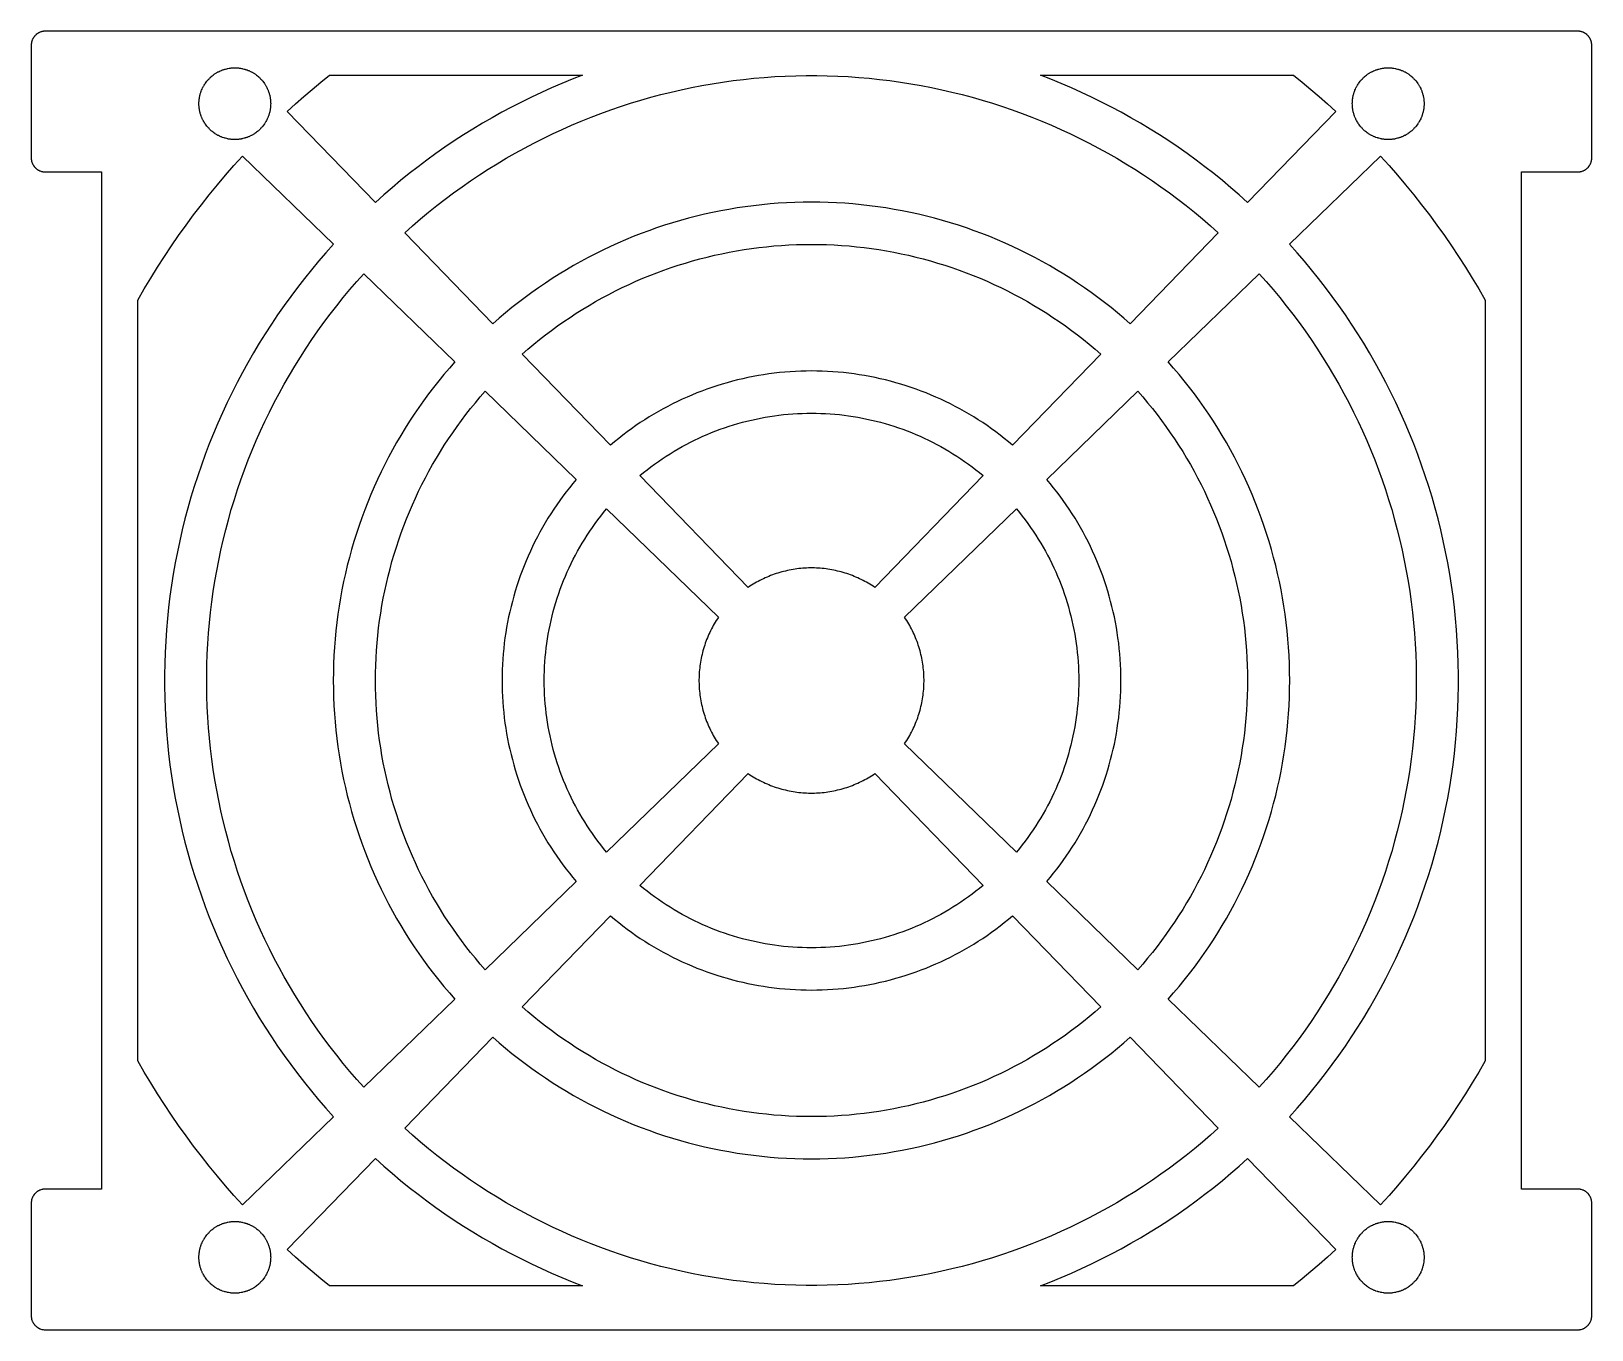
# Model space of a CAD drawing. Header units: metres. Extents: x -5 to 106, y 0 to 92.
import ezdxf

# ---------------------------------------------------------------- set-up
doc = ezdxf.new("R2010")
doc.units = ezdxf.units.M

msp = doc.modelspace()

# ---------------------------------------------------------------- linework, layer by layer
for p, q in [((-4.58789, 92.1094), (-4.64258, 92.0664)), ((-4.57324, 92.1191), (-4.58789, 92.1094)), ((-4.55957, 92.1289), (-4.57324, 92.1191)), ((-4.53027, 92.1484), (-4.55957, 92.1289)), ((-4.51465, 92.1572), (-4.53027, 92.1484)), ((-4.5, 92.166), (-4.51465, 92.1572)), ((-4.48438, 92.1748), (-4.5, 92.166)), ((-4.46973, 92.1826), (-4.48438, 92.1748)), ((-4.4541, 92.1914), (-4.46973, 92.1826)), ((-4.43848, 92.1992), (-4.4541, 92.1914)), ((-4.42285, 92.2061), (-4.43848, 92.1992)), ((-4.40625, 92.2139), (-4.42285, 92.2061)), ((-4.375, 92.2275), (-4.40625, 92.2139)), ((-4.30859, 92.251), (-4.375, 92.2275)), ((-4.29199, 92.2559), (-4.30859, 92.251)), ((-4.27539, 92.2617), (-4.29199, 92.2559)), ((-4.25879, 92.2656), (-4.27539, 92.2617)), ((-4.24219, 92.2705), (-4.25879, 92.2656)), ((-4.22461, 92.2744), (-4.24219, 92.2705)), ((-4.20801, 92.2783), (-4.22461, 92.2744)), ((-4.19043, 92.2812), (-4.20801, 92.2783)), ((-4.17383, 92.2852), (-4.19043, 92.2812)), ((-4.15625, 92.2881), (-4.17383, 92.2852)), ((-4.13965, 92.29), (-4.15625, 92.2881)), ((-4.12207, 92.293), (-4.13965, 92.29)), ((-4.10449, 92.2949), (-4.12207, 92.293)), ((-4.08691, 92.2959), (-4.10449, 92.2949)), ((-4.06934, 92.2979), (-4.08691, 92.2959)), ((-4.05273, 92.2988), (-4.06934, 92.2979)), ((-4.03516, 92.2998), (-4.05273, 92.2988)), ((104.985, 92.2998), (-4.03516, 92.2998)), ((105.002, 92.2988), (104.985, 92.2998)), ((105.02, 92.2979), (105.002, 92.2988)), ((105.037, 92.2959), (105.02, 92.2979)), ((105.055, 92.2949), (105.037, 92.2959)), ((105.072, 92.293), (105.055, 92.2949)), ((105.089, 92.29), (105.072, 92.293)), ((105.106, 92.2881), (105.089, 92.29)), ((105.124, 92.2852), (105.106, 92.2881)), ((105.141, 92.2812), (105.124, 92.2852)), ((105.158, 92.2783), (105.141, 92.2812)), ((105.175, 92.2744), (105.158, 92.2783)), ((105.192, 92.2705), (105.175, 92.2744)), ((105.209, 92.2656), (105.192, 92.2705)), ((105.226, 92.2617), (105.209, 92.2656)), ((105.242, 92.2559), (105.226, 92.2617)), ((105.259, 92.251), (105.242, 92.2559)), ((105.309, 92.2334), (105.259, 92.251)), ((105.324, 92.2275), (105.309, 92.2334)), ((105.341, 92.2207), (105.324, 92.2275)), ((105.356, 92.2139), (105.341, 92.2207)), ((105.373, 92.2061), (105.356, 92.2139)), ((105.389, 92.1992), (105.373, 92.2061)), ((105.404, 92.1914), (105.389, 92.1992)), ((105.42, 92.1826), (105.404, 92.1914)), ((105.435, 92.1748), (105.42, 92.1826)), ((105.45, 92.166), (105.435, 92.1748)), ((105.479, 92.1484), (105.45, 92.166)), ((105.495, 92.1387), (105.479, 92.1484)), ((105.509, 92.1289), (105.495, 92.1387)), ((105.538, 92.1094), (105.509, 92.1289)), ((105.593, 92.0664), (105.538, 92.1094)), ((-4.99902, 91.335), (-5, 91.3174)), ((-5, 91.3174), (-5, 83.2822)), ((-4.99805, 91.3701), (-4.99902, 91.3525)), ((-4.99902, 91.3525), (-4.99902, 91.335)), ((-4.99609, 91.3867), (-4.99805, 91.3701)), ((-4.99023, 91.4395), (-4.99609, 91.3867)), ((-4.9873, 91.4561), (-4.99023, 91.4395)), ((-4.98145, 91.4912), (-4.9873, 91.4561)), ((-4.97852, 91.5078), (-4.98145, 91.4912)), ((-4.97461, 91.5254), (-4.97852, 91.5078)), ((-4.9707, 91.542), (-4.97461, 91.5254)), ((-4.96094, 91.5752), (-4.9707, 91.542)), ((-4.95605, 91.5928), (-4.96094, 91.5752)), ((-4.95117, 91.6094), (-4.95605, 91.5928)), ((-4.94531, 91.626), (-4.95117, 91.6094)), ((-4.93945, 91.6416), (-4.94531, 91.626)), ((-4.93359, 91.6582), (-4.93945, 91.6416)), ((-4.92676, 91.6748), (-4.93359, 91.6582)), ((-4.9209, 91.6904), (-4.92676, 91.6748)), ((-4.91309, 91.707), (-4.9209, 91.6904)), ((-4.90625, 91.7227), (-4.91309, 91.707)), ((-4.875, 91.7852), (-4.90625, 91.7227)), ((-4.86621, 91.7998), (-4.875, 91.7852)), ((-4.85742, 91.8154), (-4.86621, 91.7998)), ((-4.84766, 91.8301), (-4.85742, 91.8154)), ((-4.83887, 91.8447), (-4.84766, 91.8301)), ((-4.81934, 91.874), (-4.83887, 91.8447)), ((-4.80859, 91.8877), (-4.81934, 91.874)), ((-4.79883, 91.9014), (-4.80859, 91.8877)), ((-4.78809, 91.916), (-4.79883, 91.9014)), ((-4.77734, 91.9297), (-4.78809, 91.916)), ((-4.76562, 91.9424), (-4.77734, 91.9297)), ((-4.75488, 91.9561), (-4.76562, 91.9424)), ((-4.74316, 91.9688), (-4.75488, 91.9561)), ((-4.73145, 91.9824), (-4.74316, 91.9688)), ((-4.71973, 91.9951), (-4.73145, 91.9824)), ((-4.70703, 92.0068), (-4.71973, 91.9951)), ((-4.69434, 92.0195), (-4.70703, 92.0068)), ((-4.65625, 92.0547), (-4.69434, 92.0195)), ((-4.64258, 92.0664), (-4.65625, 92.0547)), ((105.606, 92.0547), (105.593, 92.0664)), ((105.645, 92.0195), (105.606, 92.0547)), ((105.682, 91.9824), (105.645, 92.0195)), ((105.693, 91.9688), (105.682, 91.9824)), ((105.705, 91.9561), (105.693, 91.9688)), ((105.716, 91.9424), (105.705, 91.9561)), ((105.728, 91.9297), (105.716, 91.9424)), ((105.738, 91.916), (105.728, 91.9297)), ((105.749, 91.9014), (105.738, 91.916)), ((105.759, 91.8877), (105.749, 91.9014)), ((105.77, 91.874), (105.759, 91.8877)), ((105.789, 91.8447), (105.77, 91.874)), ((105.798, 91.8301), (105.789, 91.8447)), ((105.808, 91.8154), (105.798, 91.8301)), ((105.816, 91.7998), (105.808, 91.8154)), ((105.824, 91.7852), (105.816, 91.7998)), ((105.833, 91.7695), (105.824, 91.7852)), ((105.856, 91.7227), (105.833, 91.7695)), ((105.863, 91.707), (105.856, 91.7227)), ((105.87, 91.6904), (105.863, 91.707)), ((105.877, 91.6748), (105.87, 91.6904)), ((105.884, 91.6582), (105.877, 91.6748)), ((105.89, 91.6416), (105.884, 91.6582)), ((105.896, 91.626), (105.89, 91.6416)), ((105.901, 91.6094), (105.896, 91.626)), ((105.906, 91.5928), (105.901, 91.6094)), ((105.911, 91.5752), (105.906, 91.5928)), ((105.916, 91.5586), (105.911, 91.5752)), ((105.92, 91.542), (105.916, 91.5586)), ((105.925, 91.5254), (105.92, 91.542)), ((105.928, 91.5078), (105.925, 91.5254)), ((105.932, 91.4912), (105.928, 91.5078)), ((105.938, 91.4561), (105.932, 91.4912)), ((105.94, 91.4395), (105.938, 91.4561)), ((105.946, 91.3867), (105.94, 91.4395)), ((105.947, 91.3701), (105.946, 91.3867)), ((105.95, 91.3174), (105.947, 91.3701)), ((105.95, 83.2822), (105.95, 91.3174)), ((7.49316, 88.7549), (7.52148, 88.7891)), ((7.52148, 88.7891), (7.55078, 88.8232)), ((7.55078, 88.8232), (7.58008, 88.8564)), ((7.58008, 88.8564), (7.64062, 88.9209)), ((7.64062, 88.9209), (7.67188, 88.9531)), ((7.67188, 88.9531), (7.7041, 88.9844)), ((7.7041, 88.9844), (7.76855, 89.0449)), ((7.76855, 89.0449), (7.80176, 89.0742)), ((7.80176, 89.0742), (7.83594, 89.1035)), ((7.83594, 89.1035), (7.87012, 89.1318)), ((7.87012, 89.1318), (7.94043, 89.1865)), ((7.94043, 89.1865), (8.0127, 89.2393)), ((8.0127, 89.2393), (8.04883, 89.2637)), ((8.04883, 89.2637), (8.08594, 89.2891)), ((8.08594, 89.2891), (8.16211, 89.3359)), ((8.16211, 89.3359), (8.2002, 89.3584)), ((8.2002, 89.3584), (8.23828, 89.3799)), ((8.23828, 89.3799), (8.27832, 89.4014)), ((8.27832, 89.4014), (8.31738, 89.4219)), ((8.31738, 89.4219), (8.35742, 89.4424)), ((8.35742, 89.4424), (8.4375, 89.4795)), ((8.4375, 89.4795), (8.51953, 89.5146)), ((8.51953, 89.5146), (8.56152, 89.5303)), ((8.56152, 89.5303), (8.60254, 89.5459)), ((8.60254, 89.5459), (8.64453, 89.5615)), ((8.64453, 89.5615), (8.68652, 89.5752)), ((8.68652, 89.5752), (8.72949, 89.5889)), ((8.72949, 89.5889), (8.77246, 89.6016)), ((8.77246, 89.6016), (8.81543, 89.6133)), ((8.81543, 89.6133), (8.90137, 89.6348)), ((8.90137, 89.6348), (8.94531, 89.6445)), ((8.94531, 89.6445), (8.98828, 89.6533)), ((8.98828, 89.6533), (9.07617, 89.6689)), ((9.07617, 89.6689), (9.16406, 89.6807)), ((9.16406, 89.6807), (9.20801, 89.6855)), ((9.20801, 89.6855), (9.25293, 89.6904)), ((9.25293, 89.6904), (9.29688, 89.6934)), ((9.29688, 89.6934), (9.3418, 89.6963)), ((9.3418, 89.6963), (9.38574, 89.6982)), ((9.38574, 89.6982), (9.47461, 89.7002)), ((9.47461, 89.7002), (9.56445, 89.6982)), ((9.56445, 89.6982), (9.6084, 89.6963)), ((9.6084, 89.6963), (9.65332, 89.6934)), ((9.65332, 89.6934), (9.69727, 89.6904)), ((9.69727, 89.6904), (9.74121, 89.6855)), ((9.74121, 89.6855), (9.78613, 89.6807)), ((9.78613, 89.6807), (9.87402, 89.6689)), ((9.87402, 89.6689), (9.96191, 89.6533)), ((9.96191, 89.6533), (10.0049, 89.6445)), ((10.0049, 89.6445), (10.0488, 89.6348)), ((10.0488, 89.6348), (10.1348, 89.6133)), ((10.1348, 89.6133), (10.1777, 89.6016)), ((10.1777, 89.6016), (10.2207, 89.5889)), ((10.2207, 89.5889), (10.2627, 89.5752)), ((10.2627, 89.5752), (10.3057, 89.5615)), ((10.3057, 89.5615), (10.3467, 89.5459)), ((10.3467, 89.5459), (10.4307, 89.5146)), ((10.4307, 89.5146), (10.4717, 89.4971)), ((10.4717, 89.4971), (10.5117, 89.4795)), ((10.5117, 89.4795), (10.5527, 89.4609)), ((10.5527, 89.4609), (10.5928, 89.4424)), ((10.5928, 89.4424), (10.6328, 89.4219)), ((10.6328, 89.4219), (10.6719, 89.4014)), ((10.6719, 89.4014), (10.75, 89.3584)), ((10.75, 89.3584), (10.7881, 89.3359)), ((10.7881, 89.3359), (10.8643, 89.2891)), ((10.8643, 89.2891), (10.9014, 89.2637)), ((10.9014, 89.2637), (10.9375, 89.2393)), ((10.9375, 89.2393), (11.0098, 89.1865)), ((11.0098, 89.1865), (11.0801, 89.1318)), ((11.0801, 89.1318), (11.1143, 89.1035)), ((11.1143, 89.1035), (11.1484, 89.0742)), ((11.1484, 89.0742), (11.1816, 89.0449)), ((11.1816, 89.0449), (11.2461, 88.9844)), ((11.2461, 88.9844), (11.2783, 88.9531)), ((11.2783, 88.9531), (11.3096, 88.9209)), ((11.3096, 88.9209), (11.3701, 88.8564)), ((11.3701, 88.8564), (11.3994, 88.8232)), ((11.3994, 88.8232), (11.4287, 88.7891)), ((11.4287, 88.7891), (11.457, 88.7549)), ((15.5938, 88.6738), (16.208, 89.1709)), ((16.208, 89.1709), (34.1885, 89.1709)), ((33.4531, 88.8848), (32.7217, 88.5859)), ((34.1885, 89.1709), (33.4531, 88.8848)), ((44.1553, 88.6836), (44.8945, 88.7861)), ((44.8945, 88.7861), (45.6348, 88.877)), ((45.6348, 88.877), (46.377, 88.9541)), ((46.377, 88.9541), (47.1211, 89.0186)), ((47.1211, 89.0186), (47.8652, 89.0703)), ((47.8652, 89.0703), (48.6104, 89.1094)), ((48.6104, 89.1094), (49.3555, 89.1357)), ((49.3555, 89.1357), (50.1016, 89.1484)), ((50.1016, 89.1484), (50.8477, 89.1484)), ((50.8477, 89.1484), (51.5938, 89.1357)), ((51.5938, 89.1357), (52.3398, 89.1094)), ((52.3398, 89.1094), (53.085, 89.0703)), ((53.085, 89.0703), (53.8291, 89.0186)), ((53.8291, 89.0186), (54.5723, 88.9541)), ((54.5723, 88.9541), (55.3145, 88.877)), ((55.3145, 88.877), (56.0557, 88.7861)), ((56.0557, 88.7861), (56.7939, 88.6836)), ((67.4971, 88.8848), (66.7607, 89.1709)), ((66.7607, 89.1709), (84.7422, 89.1709)), ((68.2285, 88.5859), (67.4971, 88.8848)), ((84.7422, 89.1709), (85.3564, 88.6738)), ((89.4932, 88.7549), (89.5215, 88.7891)), ((89.5215, 88.7891), (89.5508, 88.8232)), ((89.5508, 88.8232), (89.5801, 88.8564)), ((89.5801, 88.8564), (89.6406, 88.9209)), ((89.6406, 88.9209), (89.6719, 88.9531)), ((89.6719, 88.9531), (89.7041, 88.9844)), ((89.7041, 88.9844), (89.7686, 89.0449)), ((89.7686, 89.0449), (89.8018, 89.0742)), ((89.8018, 89.0742), (89.8359, 89.1035)), ((89.8359, 89.1035), (89.8701, 89.1318)), ((89.8701, 89.1318), (89.9404, 89.1865)), ((89.9404, 89.1865), (90.0127, 89.2393)), ((90.0127, 89.2393), (90.0488, 89.2637)), ((90.0488, 89.2637), (90.0859, 89.2891)), ((90.0859, 89.2891), (90.1621, 89.3359)), ((90.1621, 89.3359), (90.2002, 89.3584)), ((90.2002, 89.3584), (90.2383, 89.3799)), ((90.2383, 89.3799), (90.2783, 89.4014)), ((90.2783, 89.4014), (90.3174, 89.4219)), ((90.3174, 89.4219), (90.3574, 89.4424)), ((90.3574, 89.4424), (90.4375, 89.4795)), ((90.4375, 89.4795), (90.5195, 89.5146)), ((90.5195, 89.5146), (90.5615, 89.5303)), ((90.5615, 89.5303), (90.6025, 89.5459)), ((90.6025, 89.5459), (90.6445, 89.5615)), ((90.6445, 89.5615), (90.6865, 89.5752)), ((90.6865, 89.5752), (90.7295, 89.5889)), ((90.7295, 89.5889), (90.7725, 89.6016)), ((90.7725, 89.6016), (90.8154, 89.6133)), ((90.8154, 89.6133), (90.9014, 89.6348)), ((90.9014, 89.6348), (90.9453, 89.6445)), ((90.9453, 89.6445), (90.9883, 89.6533)), ((90.9883, 89.6533), (91.0762, 89.6689)), ((91.0762, 89.6689), (91.1641, 89.6807)), ((91.1641, 89.6807), (91.208, 89.6855)), ((91.208, 89.6855), (91.2529, 89.6904)), ((91.2529, 89.6904), (91.2969, 89.6934)), ((91.2969, 89.6934), (91.3418, 89.6963)), ((91.3418, 89.6963), (91.3857, 89.6982)), ((91.3857, 89.6982), (91.4746, 89.7002)), ((91.4746, 89.7002), (91.5645, 89.6982)), ((91.5645, 89.6982), (91.6084, 89.6963)), ((91.6084, 89.6963), (91.6533, 89.6934)), ((91.6533, 89.6934), (91.6973, 89.6904)), ((91.6973, 89.6904), (91.7412, 89.6855)), ((91.7412, 89.6855), (91.7861, 89.6807)), ((91.7861, 89.6807), (91.874, 89.6689)), ((91.874, 89.6689), (91.9619, 89.6533)), ((91.9619, 89.6533), (92.0049, 89.6445)), ((92.0049, 89.6445), (92.0488, 89.6348)), ((92.0488, 89.6348), (92.1348, 89.6133)), ((92.1348, 89.6133), (92.1777, 89.6016)), ((92.1777, 89.6016), (92.2207, 89.5889)), ((92.2207, 89.5889), (92.2627, 89.5752)), ((92.2627, 89.5752), (92.3057, 89.5615)), ((92.3057, 89.5615), (92.3467, 89.5459)), ((92.3467, 89.5459), (92.4307, 89.5146)), ((92.4307, 89.5146), (92.4717, 89.4971)), ((92.4717, 89.4971), (92.5117, 89.4795)), ((92.5117, 89.4795), (92.5527, 89.4609)), ((92.5527, 89.4609), (92.5928, 89.4424)), ((92.5928, 89.4424), (92.6328, 89.4219)), ((92.6328, 89.4219), (92.6719, 89.4014)), ((92.6719, 89.4014), (92.75, 89.3584)), ((92.75, 89.3584), (92.7881, 89.3359)), ((92.7881, 89.3359), (92.8643, 89.2891)), ((92.8643, 89.2891), (92.9014, 89.2637)), ((92.9014, 89.2637), (92.9375, 89.2393)), ((92.9375, 89.2393), (93.0098, 89.1865)), ((93.0098, 89.1865), (93.0801, 89.1318)), ((93.0801, 89.1318), (93.1143, 89.1035)), ((93.1143, 89.1035), (93.1484, 89.0742)), ((93.1484, 89.0742), (93.1816, 89.0449)), ((93.1816, 89.0449), (93.2461, 88.9844)), ((93.2461, 88.9844), (93.2783, 88.9531)), ((93.2783, 88.9531), (93.3096, 88.9209)), ((93.3096, 88.9209), (93.3701, 88.8564)), ((93.3701, 88.8564), (93.3994, 88.8232)), ((93.3994, 88.8232), (93.4287, 88.7891)), ((93.4287, 88.7891), (93.457, 88.7549)), ((6.97168, 87.6367), (6.98047, 87.6797)), ((6.98047, 87.6797), (6.99023, 87.7236)), ((6.99023, 87.7236), (7.01172, 87.8096)), ((7.01172, 87.8096), (7.02344, 87.8525)), ((7.02344, 87.8525), (7.03613, 87.8955)), ((7.03613, 87.8955), (7.0498, 87.9385)), ((7.0498, 87.9385), (7.06348, 87.9805)), ((7.06348, 87.9805), (7.0791, 88.0225)), ((7.0791, 88.0225), (7.09473, 88.0635)), ((7.09473, 88.0635), (7.11035, 88.1055)), ((7.11035, 88.1055), (7.14551, 88.1875)), ((7.14551, 88.1875), (7.18262, 88.2676)), ((7.18262, 88.2676), (7.20312, 88.3076)), ((7.20312, 88.3076), (7.22363, 88.3467)), ((7.22363, 88.3467), (7.24512, 88.3867)), ((7.24512, 88.3867), (7.2666, 88.4248)), ((7.2666, 88.4248), (7.28906, 88.4629)), ((7.28906, 88.4629), (7.33594, 88.5391)), ((7.33594, 88.5391), (7.36133, 88.5762)), ((7.36133, 88.5762), (7.38574, 88.6123)), ((7.38574, 88.6123), (7.43848, 88.6846)), ((7.43848, 88.6846), (7.49316, 88.7549)), ((11.457, 88.7549), (11.5117, 88.6846)), ((11.5117, 88.6846), (11.5381, 88.6484)), ((11.5381, 88.6484), (11.5889, 88.5762)), ((11.5889, 88.5762), (11.6133, 88.5391)), ((11.6133, 88.5391), (11.6377, 88.501)), ((11.6377, 88.501), (11.6611, 88.4629)), ((11.6611, 88.4629), (11.6836, 88.4248)), ((11.6836, 88.4248), (11.7051, 88.3867)), ((11.7051, 88.3867), (11.7266, 88.3467)), ((11.7266, 88.3467), (11.7471, 88.3076)), ((11.7471, 88.3076), (11.7861, 88.2275)), ((11.7861, 88.2275), (11.8047, 88.1875)), ((11.8047, 88.1875), (11.8223, 88.1465)), ((11.8223, 88.1465), (11.8389, 88.1055)), ((11.8389, 88.1055), (11.8555, 88.0635)), ((11.8555, 88.0635), (11.8711, 88.0225)), ((11.8711, 88.0225), (11.9004, 87.9385)), ((11.9004, 87.9385), (11.9141, 87.8955)), ((11.9141, 87.8955), (11.9258, 87.8525)), ((11.9258, 87.8525), (11.9385, 87.8096)), ((11.9385, 87.8096), (11.96, 87.7236)), ((11.96, 87.7236), (11.9697, 87.6797)), ((11.9697, 87.6797), (11.9785, 87.6367)), ((13.793, 87.1309), (14.3857, 87.6543)), ((14.3857, 87.6543), (14.9863, 88.168)), ((14.9863, 88.168), (15.5938, 88.6738)), ((31.2754, 87.9512), (30.5605, 87.6162)), ((31.9961, 88.2754), (31.2754, 87.9512)), ((32.7217, 88.5859), (31.9961, 88.2754)), ((39.0488, 87.6035), (39.7695, 87.7959)), ((39.7695, 87.7959), (40.4941, 87.9756)), ((40.4941, 87.9756), (41.2207, 88.1426)), ((41.2207, 88.1426), (41.9512, 88.2969)), ((41.9512, 88.2969), (42.6836, 88.4385)), ((42.6836, 88.4385), (43.4189, 88.5674)), ((43.4189, 88.5674), (44.1553, 88.6836)), ((56.7939, 88.6836), (57.5312, 88.5674)), ((57.5312, 88.5674), (58.2666, 88.4385)), ((58.2666, 88.4385), (58.999, 88.2969)), ((58.999, 88.2969), (59.7295, 88.1426)), ((59.7295, 88.1426), (60.4561, 87.9756)), ((60.4561, 87.9756), (61.1807, 87.7959)), ((61.1807, 87.7959), (61.9014, 87.6035)), ((68.9541, 88.2754), (68.2285, 88.5859)), ((69.6748, 87.9512), (68.9541, 88.2754)), ((70.3896, 87.6162), (69.6748, 87.9512)), ((85.3564, 88.6738), (85.9639, 88.168)), ((85.9639, 88.168), (86.5645, 87.6543)), ((86.5645, 87.6543), (87.1562, 87.1309)), ((88.9717, 87.6367), (88.9805, 87.6797)), ((88.9805, 87.6797), (88.9902, 87.7236)), ((88.9902, 87.7236), (89.0117, 87.8096)), ((89.0117, 87.8096), (89.0234, 87.8525)), ((89.0234, 87.8525), (89.0361, 87.8955)), ((89.0361, 87.8955), (89.0498, 87.9385)), ((89.0498, 87.9385), (89.0635, 87.9805)), ((89.0635, 87.9805), (89.0791, 88.0225)), ((89.0791, 88.0225), (89.0947, 88.0635)), ((89.0947, 88.0635), (89.1104, 88.1055)), ((89.1104, 88.1055), (89.1455, 88.1875)), ((89.1455, 88.1875), (89.1826, 88.2676)), ((89.1826, 88.2676), (89.2031, 88.3076)), ((89.2031, 88.3076), (89.2236, 88.3467)), ((89.2236, 88.3467), (89.2451, 88.3867)), ((89.2451, 88.3867), (89.2666, 88.4248)), ((89.2666, 88.4248), (89.2891, 88.4629)), ((89.2891, 88.4629), (89.3359, 88.5391)), ((89.3359, 88.5391), (89.3613, 88.5762)), ((89.3613, 88.5762), (89.3857, 88.6123)), ((89.3857, 88.6123), (89.4385, 88.6846)), ((89.4385, 88.6846), (89.4932, 88.7549)), ((93.457, 88.7549), (93.5117, 88.6846)), ((93.5117, 88.6846), (93.5381, 88.6484)), ((93.5381, 88.6484), (93.5889, 88.5762)), ((93.5889, 88.5762), (93.6133, 88.5391)), ((93.6133, 88.5391), (93.6377, 88.501)), ((93.6377, 88.501), (93.6611, 88.4629)), ((93.6611, 88.4629), (93.6836, 88.4248)), ((93.6836, 88.4248), (93.7051, 88.3867)), ((93.7051, 88.3867), (93.7266, 88.3467)), ((93.7266, 88.3467), (93.7471, 88.3076)), ((93.7471, 88.3076), (93.7861, 88.2275)), ((93.7861, 88.2275), (93.8047, 88.1875)), ((93.8047, 88.1875), (93.8223, 88.1465)), ((93.8223, 88.1465), (93.8389, 88.1055)), ((93.8389, 88.1055), (93.8555, 88.0635)), ((93.8555, 88.0635), (93.8711, 88.0225)), ((93.8711, 88.0225), (93.9004, 87.9385)), ((93.9004, 87.9385), (93.9141, 87.8955)), ((93.9141, 87.8955), (93.9258, 87.8525)), ((93.9258, 87.8525), (93.9385, 87.8096)), ((93.9385, 87.8096), (93.96, 87.7236)), ((93.96, 87.7236), (93.9697, 87.6797)), ((93.9697, 87.6797), (93.9785, 87.6367)), ((6.9248, 87.1504), (6.92676, 87.2393)), ((6.92676, 87.0605), (6.9248, 87.1504)), ((6.92676, 87.2393), (6.92871, 87.2832)), ((6.92871, 87.0166), (6.92676, 87.0605)), ((6.92871, 87.2832), (6.93164, 87.3281)), ((6.93164, 86.9717), (6.92871, 87.0166)), ((6.93164, 87.3281), (6.93457, 87.3721)), ((6.93457, 86.9277), (6.93164, 86.9717)), ((6.93457, 87.3721), (6.93945, 87.417)), ((6.93945, 86.8838), (6.93457, 86.9277)), ((6.93945, 87.417), (6.94434, 87.4609)), ((6.94434, 86.8389), (6.93945, 86.8838)), ((6.94434, 87.4609), (6.95605, 87.5488)), ((6.95605, 86.751), (6.94434, 86.8389)), ((6.95605, 87.5488), (6.97168, 87.6367)), ((6.97168, 86.6631), (6.95605, 86.751)), ((6.98047, 86.6201), (6.97168, 86.6631)), ((6.99023, 86.5762), (6.98047, 86.6201)), ((7.01172, 86.4902), (6.99023, 86.5762)), ((11.96, 86.5762), (11.9385, 86.4902)), ((11.9697, 86.6201), (11.96, 86.5762)), ((11.9785, 86.6631), (11.9697, 86.6201)), ((11.9785, 87.6367), (11.9863, 87.5928)), ((11.9863, 86.707), (11.9785, 86.6631)), ((11.9863, 87.5928), (12, 87.5049)), ((12, 86.7949), (11.9863, 86.707)), ((12, 87.5049), (12.0059, 87.4609)), ((12.0059, 86.8389), (12, 86.7949)), ((12.0059, 87.4609), (12.0107, 87.417)), ((12.0107, 86.8838), (12.0059, 86.8389)), ((12.0107, 87.417), (12.0156, 87.3721)), ((12.0156, 86.9277), (12.0107, 86.8838)), ((12.0156, 87.3721), (12.0186, 87.3281)), ((12.0186, 86.9717), (12.0156, 86.9277)), ((12.0186, 87.3281), (12.0215, 87.2832)), ((12.0215, 87.0166), (12.0186, 86.9717)), ((12.0215, 87.2832), (12.0234, 87.2393)), ((12.0234, 87.0605), (12.0215, 87.0166)), ((12.0234, 87.2393), (12.0254, 87.1504)), ((12.0254, 87.1504), (12.0234, 87.0605)), ((13.208, 86.5996), (13.793, 87.1309)), ((19.4727, 80.1328), (13.208, 86.5996)), ((29.1494, 86.9082), (28.4521, 86.5361)), ((29.8516, 87.2676), (29.1494, 86.9082)), ((30.5605, 87.6162), (29.8516, 87.2676)), ((35.499, 86.458), (36.2012, 86.7119)), ((36.2012, 86.7119), (36.9072, 86.9531)), ((36.9072, 86.9531), (37.6172, 87.1826)), ((37.6172, 87.1826), (38.3311, 87.3994)), ((38.3311, 87.3994), (39.0488, 87.6035)), ((61.9014, 87.6035), (62.6191, 87.3994)), ((62.6191, 87.3994), (63.333, 87.1826)), ((63.333, 87.1826), (64.043, 86.9531)), ((64.043, 86.9531), (64.749, 86.7119)), ((64.749, 86.7119), (65.4512, 86.458)), ((71.0986, 87.2676), (70.3896, 87.6162)), ((71.8008, 86.9082), (71.0986, 87.2676)), ((72.4971, 86.5361), (71.8008, 86.9082)), ((87.7412, 86.5996), (81.4775, 80.1328)), ((87.1562, 87.1309), (87.7412, 86.5996)), ((88.9248, 87.1504), (88.9268, 87.2393)), ((88.9268, 87.0605), (88.9248, 87.1504)), ((88.9268, 87.2393), (88.9287, 87.2832)), ((88.9287, 87.0166), (88.9268, 87.0605)), ((88.9287, 87.2832), (88.9316, 87.3281)), ((88.9316, 86.9717), (88.9287, 87.0166)), ((88.9316, 87.3281), (88.9346, 87.3721)), ((88.9346, 86.9277), (88.9316, 86.9717)), ((88.9346, 87.3721), (88.9395, 87.417)), ((88.9395, 86.8838), (88.9346, 86.9277)), ((88.9395, 87.417), (88.9443, 87.4609)), ((88.9443, 86.8389), (88.9395, 86.8838)), ((88.9443, 87.4609), (88.9561, 87.5488)), ((88.9561, 86.751), (88.9443, 86.8389)), ((88.9561, 87.5488), (88.9717, 87.6367)), ((88.9717, 86.6631), (88.9561, 86.751)), ((88.9805, 86.6201), (88.9717, 86.6631)), ((88.9902, 86.5762), (88.9805, 86.6201)), ((89.0117, 86.4902), (88.9902, 86.5762)), ((93.96, 86.5762), (93.9385, 86.4902)), ((93.9697, 86.6201), (93.96, 86.5762)), ((93.9785, 86.6631), (93.9697, 86.6201)), ((93.9785, 87.6367), (93.9863, 87.5928)), ((93.9863, 86.707), (93.9785, 86.6631)), ((93.9863, 87.5928), (94, 87.5049)), ((94, 86.7949), (93.9863, 86.707)), ((94, 87.5049), (94.0059, 87.4609)), ((94.0059, 86.8389), (94, 86.7949)), ((94.0059, 87.4609), (94.0107, 87.417)), ((94.0107, 86.8838), (94.0059, 86.8389)), ((94.0107, 87.417), (94.0156, 87.3721)), ((94.0156, 86.9277), (94.0107, 86.8838)), ((94.0156, 87.3721), (94.0186, 87.3281)), ((94.0186, 86.9717), (94.0156, 86.9277)), ((94.0186, 87.3281), (94.0215, 87.2832)), ((94.0215, 87.0166), (94.0186, 86.9717)), ((94.0215, 87.2832), (94.0234, 87.2393)), ((94.0234, 87.0605), (94.0215, 87.0166)), ((94.0234, 87.2393), (94.0254, 87.1504)), ((94.0254, 87.1504), (94.0234, 87.0605)), ((7.02344, 86.4473), (7.01172, 86.4902)), ((7.03613, 86.4043), (7.02344, 86.4473)), ((7.0498, 86.3623), (7.03613, 86.4043)), ((7.06348, 86.3193), (7.0498, 86.3623)), ((7.0791, 86.2783), (7.06348, 86.3193)), ((7.11035, 86.1943), (7.0791, 86.2783)), ((7.12793, 86.1533), (7.11035, 86.1943)), ((7.14551, 86.1133), (7.12793, 86.1533)), ((7.16406, 86.0723), (7.14551, 86.1133)), ((7.18262, 86.0322), (7.16406, 86.0723)), ((7.20312, 85.9922), (7.18262, 86.0322)), ((7.22363, 85.9531), (7.20312, 85.9922)), ((7.2666, 85.875), (7.22363, 85.9531)), ((7.28906, 85.8369), (7.2666, 85.875)), ((7.33594, 85.7607), (7.28906, 85.8369)), ((7.36133, 85.7236), (7.33594, 85.7607)), ((7.38574, 85.6875), (7.36133, 85.7236)), ((7.43848, 85.6152), (7.38574, 85.6875)), ((7.49316, 85.5449), (7.43848, 85.6152)), ((7.52148, 85.5107), (7.49316, 85.5449)), ((7.55078, 85.4766), (7.52148, 85.5107)), ((7.58008, 85.4434), (7.55078, 85.4766)), ((7.64062, 85.3789), (7.58008, 85.4434)), ((11.3701, 85.4434), (11.3096, 85.3789)), ((11.3994, 85.4766), (11.3701, 85.4434)), ((11.4287, 85.5107), (11.3994, 85.4766)), ((11.457, 85.5449), (11.4287, 85.5107)), ((11.5117, 85.6152), (11.457, 85.5449)), ((11.5381, 85.6514), (11.5117, 85.6152)), ((11.5889, 85.7236), (11.5381, 85.6514)), ((11.6133, 85.7607), (11.5889, 85.7236)), ((11.6377, 85.7988), (11.6133, 85.7607)), ((11.6611, 85.8369), (11.6377, 85.7988)), ((11.6836, 85.875), (11.6611, 85.8369)), ((11.7266, 85.9531), (11.6836, 85.875)), ((11.7471, 85.9922), (11.7266, 85.9531)), ((11.7861, 86.0723), (11.7471, 85.9922)), ((11.8047, 86.1133), (11.7861, 86.0723)), ((11.8223, 86.1533), (11.8047, 86.1133)), ((11.8389, 86.1943), (11.8223, 86.1533)), ((11.8555, 86.2363), (11.8389, 86.1943)), ((11.8711, 86.2783), (11.8555, 86.2363)), ((11.8857, 86.3193), (11.8711, 86.2783)), ((11.9004, 86.3623), (11.8857, 86.3193)), ((11.9141, 86.4043), (11.9004, 86.3623)), ((11.9258, 86.4473), (11.9141, 86.4043)), ((11.9385, 86.4902), (11.9258, 86.4473)), ((27.0791, 85.7559), (26.4023, 85.3486)), ((27.7627, 86.1514), (27.0791, 85.7559)), ((28.4521, 86.5361), (27.7627, 86.1514)), ((32.7402, 85.3223), (33.4219, 85.624)), ((33.4219, 85.624), (34.1094, 85.9141)), ((34.1094, 85.9141), (34.8018, 86.1924)), ((34.8018, 86.1924), (35.499, 86.458)), ((65.4512, 86.458), (66.1475, 86.1924)), ((66.1475, 86.1924), (66.8398, 85.9141)), ((66.8398, 85.9141), (67.5273, 85.624)), ((67.5273, 85.624), (68.21, 85.3223)), ((73.1875, 86.1514), (72.4971, 86.5361)), ((73.8711, 85.7559), (73.1875, 86.1514)), ((74.5469, 85.3486), (73.8711, 85.7559)), ((89.0234, 86.4473), (89.0117, 86.4902)), ((89.0361, 86.4043), (89.0234, 86.4473)), ((89.0498, 86.3623), (89.0361, 86.4043)), ((89.0635, 86.3193), (89.0498, 86.3623)), ((89.0791, 86.2783), (89.0635, 86.3193)), ((89.1104, 86.1943), (89.0791, 86.2783)), ((89.1279, 86.1533), (89.1104, 86.1943)), ((89.1455, 86.1133), (89.1279, 86.1533)), ((89.1641, 86.0723), (89.1455, 86.1133)), ((89.1826, 86.0322), (89.1641, 86.0723)), ((89.2031, 85.9922), (89.1826, 86.0322)), ((89.2236, 85.9531), (89.2031, 85.9922)), ((89.2666, 85.875), (89.2236, 85.9531)), ((89.2891, 85.8369), (89.2666, 85.875)), ((89.3359, 85.7607), (89.2891, 85.8369)), ((89.3613, 85.7236), (89.3359, 85.7607)), ((89.3857, 85.6875), (89.3613, 85.7236)), ((89.4385, 85.6152), (89.3857, 85.6875)), ((89.4932, 85.5449), (89.4385, 85.6152)), ((89.5215, 85.5107), (89.4932, 85.5449)), ((89.5508, 85.4766), (89.5215, 85.5107)), ((89.5801, 85.4434), (89.5508, 85.4766)), ((89.6406, 85.3789), (89.5801, 85.4434)), ((93.3701, 85.4434), (93.3096, 85.3789)), ((93.3994, 85.4766), (93.3701, 85.4434)), ((93.4287, 85.5107), (93.3994, 85.4766)), ((93.457, 85.5449), (93.4287, 85.5107)), ((93.5117, 85.6152), (93.457, 85.5449)), ((93.5381, 85.6514), (93.5117, 85.6152)), ((93.5889, 85.7236), (93.5381, 85.6514)), ((93.6133, 85.7607), (93.5889, 85.7236)), ((93.6377, 85.7988), (93.6133, 85.7607)), ((93.6611, 85.8369), (93.6377, 85.7988)), ((93.6836, 85.875), (93.6611, 85.8369)), ((93.7266, 85.9531), (93.6836, 85.875)), ((93.7471, 85.9922), (93.7266, 85.9531)), ((93.7861, 86.0723), (93.7471, 85.9922)), ((93.8047, 86.1133), (93.7861, 86.0723)), ((93.8223, 86.1533), (93.8047, 86.1133)), ((93.8389, 86.1943), (93.8223, 86.1533)), ((93.8555, 86.2363), (93.8389, 86.1943)), ((93.8711, 86.2783), (93.8555, 86.2363)), ((93.8857, 86.3193), (93.8711, 86.2783)), ((93.9004, 86.3623), (93.8857, 86.3193)), ((93.9141, 86.4043), (93.9004, 86.3623)), ((93.9258, 86.4473), (93.9141, 86.4043)), ((93.9385, 86.4902), (93.9258, 86.4473)), ((7.67188, 85.3467), (7.64062, 85.3789)), ((7.7041, 85.3154), (7.67188, 85.3467)), ((7.76855, 85.2549), (7.7041, 85.3154)), ((7.80176, 85.2256), (7.76855, 85.2549)), ((7.83594, 85.1963), (7.80176, 85.2256)), ((7.87012, 85.168), (7.83594, 85.1963)), ((7.94043, 85.1133), (7.87012, 85.168)), ((7.97656, 85.0869), (7.94043, 85.1133)), ((8.04883, 85.0361), (7.97656, 85.0869)), ((8.08594, 85.0117), (8.04883, 85.0361)), ((8.12402, 84.9873), (8.08594, 85.0117)), ((8.16211, 84.9639), (8.12402, 84.9873)), ((8.2002, 84.9414), (8.16211, 84.9639)), ((8.23828, 84.9199), (8.2002, 84.9414)), ((8.27832, 84.8984), (8.23828, 84.9199)), ((8.31738, 84.8779), (8.27832, 84.8984)), ((8.39746, 84.8389), (8.31738, 84.8779)), ((8.4375, 84.8203), (8.39746, 84.8389)), ((8.47852, 84.8027), (8.4375, 84.8203)), ((8.51953, 84.7861), (8.47852, 84.8027)), ((8.56152, 84.7695), (8.51953, 84.7861)), ((8.60254, 84.7539), (8.56152, 84.7695)), ((8.68652, 84.7246), (8.60254, 84.7539)), ((8.72949, 84.7109), (8.68652, 84.7246)), ((8.77246, 84.6992), (8.72949, 84.7109)), ((8.81543, 84.6865), (8.77246, 84.6992)), ((8.90137, 84.665), (8.81543, 84.6865)), ((8.94531, 84.6553), (8.90137, 84.665)), ((8.98828, 84.6465), (8.94531, 84.6553)), ((9.03223, 84.6387), (8.98828, 84.6465)), ((9.12012, 84.625), (9.03223, 84.6387)), ((9.16406, 84.6191), (9.12012, 84.625)), ((9.20801, 84.6143), (9.16406, 84.6191)), ((9.25293, 84.6094), (9.20801, 84.6143)), ((9.29688, 84.6064), (9.25293, 84.6094)), ((9.3418, 84.6035), (9.29688, 84.6064)), ((9.38574, 84.6016), (9.3418, 84.6035)), ((9.47461, 84.5996), (9.38574, 84.6016)), ((9.56445, 84.6016), (9.47461, 84.5996)), ((9.6084, 84.6035), (9.56445, 84.6016)), ((9.65332, 84.6064), (9.6084, 84.6035)), ((9.69727, 84.6094), (9.65332, 84.6064)), ((9.74121, 84.6143), (9.69727, 84.6094)), ((9.78613, 84.6191), (9.74121, 84.6143)), ((9.83008, 84.625), (9.78613, 84.6191)), ((9.91797, 84.6387), (9.83008, 84.625)), ((9.96191, 84.6465), (9.91797, 84.6387)), ((10.0049, 84.6553), (9.96191, 84.6465)), ((10.0488, 84.665), (10.0049, 84.6553)), ((10.1348, 84.6865), (10.0488, 84.665)), ((10.1777, 84.6992), (10.1348, 84.6865)), ((10.2207, 84.7109), (10.1777, 84.6992)), ((10.2627, 84.7246), (10.2207, 84.7109)), ((10.3057, 84.7393), (10.2627, 84.7246)), ((10.3467, 84.7539), (10.3057, 84.7393)), ((10.3887, 84.7695), (10.3467, 84.7539)), ((10.4307, 84.7861), (10.3887, 84.7695)), ((10.4717, 84.8027), (10.4307, 84.7861)), ((10.5117, 84.8203), (10.4717, 84.8027)), ((10.5527, 84.8389), (10.5117, 84.8203)), ((10.6328, 84.8779), (10.5527, 84.8389)), ((10.6719, 84.8984), (10.6328, 84.8779)), ((10.75, 84.9414), (10.6719, 84.8984)), ((10.7881, 84.9639), (10.75, 84.9414)), ((10.8262, 84.9873), (10.7881, 84.9639)), ((10.8643, 85.0117), (10.8262, 84.9873)), ((10.9014, 85.0361), (10.8643, 85.0117)), ((10.9736, 85.0869), (10.9014, 85.0361)), ((11.0098, 85.1133), (10.9736, 85.0869)), ((11.0801, 85.168), (11.0098, 85.1133)), ((11.1143, 85.1963), (11.0801, 85.168)), ((11.1484, 85.2256), (11.1143, 85.1963)), ((11.1816, 85.2549), (11.1484, 85.2256)), ((11.2461, 85.3154), (11.1816, 85.2549)), ((11.2783, 85.3467), (11.2461, 85.3154)), ((11.3096, 85.3789), (11.2783, 85.3467)), ((25.0713, 84.499), (24.417, 84.0576)), ((25.7334, 84.9297), (25.0713, 84.499)), ((26.4023, 85.3486), (25.7334, 84.9297)), ((30.0654, 83.998), (30.7256, 84.3467)), ((30.7256, 84.3467), (31.3916, 84.6836)), ((31.3916, 84.6836), (32.0625, 85.0088)), ((32.0625, 85.0088), (32.7402, 85.3223)), ((68.21, 85.3223), (68.8877, 85.0088)), ((68.8877, 85.0088), (69.5586, 84.6836)), ((69.5586, 84.6836), (70.2246, 84.3467)), ((70.2246, 84.3467), (70.8838, 83.998)), ((75.2168, 84.9297), (74.5469, 85.3486)), ((75.8789, 84.499), (75.2168, 84.9297)), ((76.5332, 84.0576), (75.8789, 84.499)), ((89.6719, 85.3467), (89.6406, 85.3789)), ((89.7041, 85.3154), (89.6719, 85.3467)), ((89.7686, 85.2549), (89.7041, 85.3154)), ((89.8018, 85.2256), (89.7686, 85.2549)), ((89.8359, 85.1963), (89.8018, 85.2256)), ((89.8701, 85.168), (89.8359, 85.1963)), ((89.9404, 85.1133), (89.8701, 85.168)), ((89.9766, 85.0869), (89.9404, 85.1133)), ((90.0488, 85.0361), (89.9766, 85.0869)), ((90.0859, 85.0117), (90.0488, 85.0361)), ((90.124, 84.9873), (90.0859, 85.0117)), ((90.1621, 84.9639), (90.124, 84.9873)), ((90.2002, 84.9414), (90.1621, 84.9639)), ((90.2383, 84.9199), (90.2002, 84.9414)), ((90.2783, 84.8984), (90.2383, 84.9199)), ((90.3174, 84.8779), (90.2783, 84.8984)), ((90.3975, 84.8389), (90.3174, 84.8779)), ((90.4375, 84.8203), (90.3975, 84.8389)), ((90.4785, 84.8027), (90.4375, 84.8203)), ((90.5195, 84.7861), (90.4785, 84.8027)), ((90.5615, 84.7695), (90.5195, 84.7861)), ((90.6025, 84.7539), (90.5615, 84.7695)), ((90.6865, 84.7246), (90.6025, 84.7539)), ((90.7295, 84.7109), (90.6865, 84.7246)), ((90.7725, 84.6992), (90.7295, 84.7109)), ((90.8154, 84.6865), (90.7725, 84.6992)), ((90.9014, 84.665), (90.8154, 84.6865)), ((90.9453, 84.6553), (90.9014, 84.665)), ((90.9883, 84.6465), (90.9453, 84.6553)), ((91.0322, 84.6387), (90.9883, 84.6465)), ((91.1201, 84.625), (91.0322, 84.6387)), ((91.1641, 84.6191), (91.1201, 84.625)), ((91.208, 84.6143), (91.1641, 84.6191)), ((91.2529, 84.6094), (91.208, 84.6143)), ((91.2969, 84.6064), (91.2529, 84.6094)), ((91.3418, 84.6035), (91.2969, 84.6064)), ((91.3857, 84.6016), (91.3418, 84.6035)), ((91.4746, 84.5996), (91.3857, 84.6016)), ((91.5645, 84.6016), (91.4746, 84.5996)), ((91.6084, 84.6035), (91.5645, 84.6016)), ((91.6533, 84.6064), (91.6084, 84.6035)), ((91.6973, 84.6094), (91.6533, 84.6064)), ((91.7412, 84.6143), (91.6973, 84.6094)), ((91.7861, 84.6191), (91.7412, 84.6143)), ((91.8301, 84.625), (91.7861, 84.6191)), ((91.918, 84.6387), (91.8301, 84.625)), ((91.9619, 84.6465), (91.918, 84.6387)), ((92.0049, 84.6553), (91.9619, 84.6465)), ((92.0488, 84.665), (92.0049, 84.6553)), ((92.1348, 84.6865), (92.0488, 84.665)), ((92.1777, 84.6992), (92.1348, 84.6865)), ((92.2207, 84.7109), (92.1777, 84.6992)), ((92.2627, 84.7246), (92.2207, 84.7109)), ((92.3057, 84.7393), (92.2627, 84.7246)), ((92.3467, 84.7539), (92.3057, 84.7393)), ((92.3887, 84.7695), (92.3467, 84.7539)), ((92.4307, 84.7861), (92.3887, 84.7695)), ((92.4717, 84.8027), (92.4307, 84.7861)), ((92.5117, 84.8203), (92.4717, 84.8027)), ((92.5527, 84.8389), (92.5117, 84.8203)), ((92.6328, 84.8779), (92.5527, 84.8389)), ((92.6719, 84.8984), (92.6328, 84.8779)), ((92.75, 84.9414), (92.6719, 84.8984)), ((92.7881, 84.9639), (92.75, 84.9414)), ((92.8262, 84.9873), (92.7881, 84.9639)), ((92.8643, 85.0117), (92.8262, 84.9873)), ((92.9014, 85.0361), (92.8643, 85.0117)), ((92.9736, 85.0869), (92.9014, 85.0361)), ((93.0098, 85.1133), (92.9736, 85.0869)), ((93.0801, 85.168), (93.0098, 85.1133)), ((93.1143, 85.1963), (93.0801, 85.168)), ((93.1484, 85.2256), (93.1143, 85.1963)), ((93.1816, 85.2549), (93.1484, 85.2256)), ((93.2461, 85.3154), (93.1816, 85.2549)), ((93.2783, 85.3467), (93.2461, 85.3154)), ((93.3096, 85.3789), (93.2783, 85.3467)), ((-5, 83.2822), (-4.99902, 83.2646)), ((-4.99902, 83.2646), (-4.99902, 83.248)), ((-4.99902, 83.248), (-4.99805, 83.2305)), ((-4.99805, 83.2305), (-4.99219, 83.1777)), ((9.41699, 82.7461), (10.0254, 83.417)), ((10.0254, 83.417), (16.4922, 77.1523)), ((23.7695, 83.6045), (23.1309, 83.1406)), ((24.417, 84.0576), (23.7695, 83.6045)), ((28.124, 82.8848), (28.7646, 83.2666)), ((28.7646, 83.2666), (29.4121, 83.6377)), ((29.4121, 83.6377), (30.0654, 83.998)), ((70.8838, 83.998), (71.5381, 83.6377)), ((71.5381, 83.6377), (72.1855, 83.2666)), ((72.1855, 83.2666), (72.8262, 82.8848)), ((77.1797, 83.6045), (76.5332, 84.0576)), ((77.8193, 83.1406), (77.1797, 83.6045)), ((84.458, 77.1523), (90.9248, 83.417)), ((90.9248, 83.417), (91.5332, 82.7461)), ((105.942, 83.1777), (105.946, 83.2129)), ((105.946, 83.2129), (105.948, 83.248)), ((105.948, 83.248), (105.949, 83.2646)), ((105.949, 83.2646), (105.95, 83.2822)), ((-4.99219, 83.1777), (-4.99023, 83.1611)), ((-4.99023, 83.1611), (-4.98438, 83.126)), ((-4.98438, 83.126), (-4.98145, 83.1094)), ((-4.98145, 83.1094), (-4.97852, 83.0918)), ((-4.97852, 83.0918), (-4.97461, 83.0752)), ((-4.97461, 83.0752), (-4.9707, 83.0576)), ((-4.9707, 83.0576), (-4.95117, 82.9912)), ((-4.95117, 82.9912), (-4.93359, 82.9414)), ((-4.93359, 82.9414), (-4.92676, 82.9258)), ((-4.92676, 82.9258), (-4.9209, 82.9092)), ((-4.9209, 82.9092), (-4.91309, 82.8936)), ((-4.91309, 82.8936), (-4.90625, 82.877)), ((-4.90625, 82.877), (-4.88281, 82.8301)), ((-4.88281, 82.8301), (-4.875, 82.8154)), ((-4.875, 82.8154), (-4.86621, 82.7998)), ((-4.86621, 82.7998), (-4.85742, 82.7852)), ((-4.85742, 82.7852), (-4.84766, 82.7705)), ((-4.84766, 82.7705), (-4.83887, 82.7549)), ((-4.83887, 82.7549), (-4.8291, 82.7412)), ((-4.8291, 82.7412), (-4.81934, 82.7266)), ((-4.81934, 82.7266), (-4.80859, 82.7119)), ((-4.80859, 82.7119), (-4.79883, 82.6982)), ((-4.79883, 82.6982), (-4.77734, 82.6709)), ((-4.77734, 82.6709), (-4.76562, 82.6572)), ((-4.76562, 82.6572), (-4.75488, 82.6436)), ((-4.75488, 82.6436), (-4.71973, 82.6055)), ((-4.71973, 82.6055), (-4.70703, 82.5928)), ((-4.70703, 82.5928), (-4.69434, 82.5811)), ((-4.69434, 82.5811), (-4.68164, 82.5684)), ((-4.68164, 82.5684), (-4.65625, 82.5449)), ((-4.65625, 82.5449), (-4.64258, 82.5342)), ((-4.64258, 82.5342), (-4.62891, 82.5225)), ((-4.62891, 82.5225), (-4.60156, 82.501)), ((-4.60156, 82.501), (-4.58789, 82.4912)), ((-4.58789, 82.4912), (-4.57324, 82.4805)), ((-4.57324, 82.4805), (-4.55957, 82.4707)), ((-4.55957, 82.4707), (-4.54492, 82.4609)), ((-4.54492, 82.4609), (-4.53027, 82.4521)), ((-4.53027, 82.4521), (-4.51465, 82.4424)), ((-4.51465, 82.4424), (-4.5, 82.4336)), ((-4.5, 82.4336), (-4.48438, 82.4258)), ((-4.48438, 82.4258), (-4.46973, 82.417)), ((-4.46973, 82.417), (-4.42285, 82.3936)), ((-4.42285, 82.3936), (-4.40625, 82.3867)), ((-4.40625, 82.3867), (-4.375, 82.373)), ((-4.375, 82.373), (-4.3584, 82.3662)), ((-4.3584, 82.3662), (-4.30859, 82.3486)), ((-4.30859, 82.3486), (-4.25879, 82.334)), ((-4.25879, 82.334), (-4.24219, 82.3301)), ((-4.24219, 82.3301), (-4.22461, 82.3252)), ((-4.22461, 82.3252), (-4.20801, 82.3223)), ((-4.20801, 82.3223), (-4.19043, 82.3184)), ((-4.19043, 82.3184), (-4.17383, 82.3154)), ((-4.17383, 82.3154), (-4.15625, 82.3125)), ((-4.15625, 82.3125), (-4.13965, 82.3096)), ((-4.13965, 82.3096), (-4.08691, 82.3037)), ((-4.08691, 82.3037), (-4.06934, 82.3027)), ((-4.06934, 82.3027), (-4.05273, 82.3018)), ((-4.05273, 82.3018), (-4.01758, 82.2998)), ((-4.01758, 82.2998), (0, 82.2998)), ((0, 82.2998), (0, 10)), ((8.82031, 82.0654), (9.41699, 82.7461)), ((21.877, 82.1797), (21.2627, 81.6836)), ((22.5, 82.666), (21.877, 82.1797)), ((23.1309, 83.1406), (22.5, 82.666)), ((26.8633, 82.0869), (27.4902, 82.4912)), ((27.4902, 82.4912), (28.124, 82.8848)), ((72.8262, 82.8848), (73.46, 82.4912)), ((73.46, 82.4912), (74.0869, 82.0869)), ((78.4502, 82.666), (77.8193, 83.1406)), ((79.0732, 82.1797), (78.4502, 82.666)), ((79.6875, 81.6836), (79.0732, 82.1797)), ((91.5332, 82.7461), (92.1299, 82.0654)), ((100.95, 10), (100.95, 82.2998)), ((100.95, 82.2998), (104.968, 82.2998)), ((104.968, 82.2998), (104.985, 82.3008)), ((104.985, 82.3008), (105.002, 82.3018)), ((105.002, 82.3018), (105.037, 82.3037)), ((105.037, 82.3037), (105.072, 82.3076)), ((105.072, 82.3076), (105.089, 82.3096)), ((105.089, 82.3096), (105.124, 82.3154)), ((105.124, 82.3154), (105.141, 82.3184)), ((105.141, 82.3184), (105.158, 82.3223)), ((105.158, 82.3223), (105.175, 82.3252)), ((105.175, 82.3252), (105.192, 82.3301)), ((105.192, 82.3301), (105.209, 82.334)), ((105.209, 82.334), (105.259, 82.3486)), ((105.259, 82.3486), (105.309, 82.3662)), ((105.309, 82.3662), (105.324, 82.373)), ((105.324, 82.373), (105.341, 82.3799)), ((105.341, 82.3799), (105.356, 82.3867)), ((105.356, 82.3867), (105.373, 82.3936)), ((105.373, 82.3936), (105.42, 82.417)), ((105.42, 82.417), (105.435, 82.4258)), ((105.435, 82.4258), (105.45, 82.4336)), ((105.45, 82.4336), (105.465, 82.4424)), ((105.465, 82.4424), (105.479, 82.4521)), ((105.479, 82.4521), (105.495, 82.4609)), ((105.495, 82.4609), (105.509, 82.4707)), ((105.509, 82.4707), (105.523, 82.4805)), ((105.523, 82.4805), (105.538, 82.4912)), ((105.538, 82.4912), (105.552, 82.501)), ((105.552, 82.501), (105.579, 82.5225)), ((105.579, 82.5225), (105.593, 82.5342)), ((105.593, 82.5342), (105.606, 82.5449)), ((105.606, 82.5449), (105.632, 82.5684)), ((105.632, 82.5684), (105.645, 82.5811)), ((105.645, 82.5811), (105.657, 82.5928)), ((105.657, 82.5928), (105.669, 82.6055)), ((105.669, 82.6055), (105.682, 82.6182)), ((105.682, 82.6182), (105.705, 82.6436)), ((105.705, 82.6436), (105.716, 82.6572)), ((105.716, 82.6572), (105.728, 82.6709)), ((105.728, 82.6709), (105.749, 82.6982)), ((105.749, 82.6982), (105.759, 82.7119)), ((105.759, 82.7119), (105.77, 82.7266)), ((105.77, 82.7266), (105.779, 82.7412)), ((105.779, 82.7412), (105.789, 82.7549)), ((105.789, 82.7549), (105.798, 82.7705)), ((105.798, 82.7705), (105.808, 82.7852)), ((105.808, 82.7852), (105.816, 82.7998)), ((105.816, 82.7998), (105.824, 82.8154)), ((105.824, 82.8154), (105.833, 82.8301)), ((105.833, 82.8301), (105.856, 82.877)), ((105.856, 82.877), (105.863, 82.8936)), ((105.863, 82.8936), (105.87, 82.9092)), ((105.87, 82.9092), (105.877, 82.9258)), ((105.877, 82.9258), (105.884, 82.9414)), ((105.884, 82.9414), (105.901, 82.9912)), ((105.901, 82.9912), (105.916, 83.041)), ((105.916, 83.041), (105.92, 83.0576)), ((105.92, 83.0576), (105.925, 83.0752)), ((105.925, 83.0752), (105.928, 83.0918)), ((105.928, 83.0918), (105.932, 83.1094)), ((105.932, 83.1094), (105.935, 83.126)), ((105.935, 83.126), (105.94, 83.1611)), ((105.94, 83.1611), (105.942, 83.1777)), ((7.66113, 80.6748), (8.23535, 81.375)), ((8.23535, 81.375), (8.82031, 82.0654)), ((20.6572, 81.1768), (20.0605, 80.6602)), ((21.2627, 81.6836), (20.6572, 81.1768)), ((25.0244, 80.8096), (25.6299, 81.2461)), ((25.6299, 81.2461), (26.2432, 81.6719)), ((26.2432, 81.6719), (26.8633, 82.0869)), ((74.0869, 82.0869), (74.707, 81.6719)), ((74.707, 81.6719), (75.3203, 81.2461)), ((75.3203, 81.2461), (75.9248, 80.8096)), ((80.293, 81.1768), (79.6875, 81.6836)), ((80.8896, 80.6602), (80.293, 81.1768)), ((92.1299, 82.0654), (92.7148, 81.375)), ((92.7148, 81.375), (93.2891, 80.6748)), ((6.54785, 79.2471), (7.09863, 79.9658)), ((7.09863, 79.9658), (7.66113, 80.6748)), ((20.0605, 80.6602), (19.4727, 80.1328)), ((23.2559, 79.4385), (23.8379, 79.9053)), ((23.8379, 79.9053), (24.4277, 80.3633)), ((24.4277, 80.3633), (25.0244, 80.8096)), ((46.3545, 79.8994), (45.7686, 79.8223)), ((46.9404, 79.9658), (46.3545, 79.8994)), ((47.5283, 80.0225), (46.9404, 79.9658)), ((48.1162, 80.0684), (47.5283, 80.0225)), ((48.7051, 80.1035), (48.1162, 80.0684)), ((49.2949, 80.1299), (48.7051, 80.1035)), ((49.8848, 80.1445), (49.2949, 80.1299)), ((50.4746, 80.1504), (49.8848, 80.1445)), ((51.0654, 80.1445), (50.4746, 80.1504)), ((51.6553, 80.1299), (51.0654, 80.1445)), ((52.2451, 80.1035), (51.6553, 80.1299)), ((52.834, 80.0684), (52.2451, 80.1035)), ((53.4219, 80.0225), (52.834, 80.0684)), ((54.0098, 79.9658), (53.4219, 80.0225)), ((54.5957, 79.8994), (54.0098, 79.9658)), ((55.1807, 79.8223), (54.5957, 79.8994)), ((75.9248, 80.8096), (76.5225, 80.3633)), ((76.5225, 80.3633), (77.1123, 79.9053)), ((77.1123, 79.9053), (77.6943, 79.4385)), ((81.4775, 80.1328), (80.8896, 80.6602)), ((93.2891, 80.6748), (93.8516, 79.9658)), ((93.8516, 79.9658), (94.4014, 79.2471)), ((6.00977, 78.5205), (6.54785, 79.2471)), ((22.1172, 78.4736), (22.6826, 78.9609)), ((22.6826, 78.9609), (23.2559, 79.4385)), ((41.1533, 78.8477), (40.5869, 78.6807)), ((41.7227, 79.0039), (41.1533, 78.8477)), ((42.2939, 79.1514), (41.7227, 79.0039)), ((42.8682, 79.2881), (42.2939, 79.1514)), ((43.4443, 79.415), (42.8682, 79.2881)), ((44.0225, 79.5322), (43.4443, 79.415)), ((44.6025, 79.6387), (44.0225, 79.5322)), ((45.1855, 79.7363), (44.6025, 79.6387)), ((45.7686, 79.8223), (45.1855, 79.7363)), ((55.7646, 79.7363), (55.1807, 79.8223)), ((56.3467, 79.6387), (55.7646, 79.7363)), ((56.9277, 79.5322), (56.3467, 79.6387)), ((57.5059, 79.415), (56.9277, 79.5322)), ((58.082, 79.2881), (57.5059, 79.415)), ((58.6562, 79.1514), (58.082, 79.2881)), ((59.2275, 79.0039), (58.6562, 79.1514)), ((59.7969, 78.8477), (59.2275, 79.0039)), ((60.3623, 78.6807), (59.7969, 78.8477)), ((77.6943, 79.4385), (78.2676, 78.9609)), ((78.2676, 78.9609), (78.833, 78.4736)), ((94.4014, 79.2471), (94.9404, 78.5205)), ((4.96875, 77.0391), (5.48242, 77.7842)), ((5.48242, 77.7842), (6.00977, 78.5205)), ((21.5605, 77.9766), (22.1172, 78.4736)), ((27.8262, 71.5078), (21.5605, 77.9766)), ((37.8047, 77.7012), (37.2588, 77.4766)), ((38.3545, 77.916), (37.8047, 77.7012)), ((38.9072, 78.1221), (38.3545, 77.916)), ((39.4639, 78.3174), (38.9072, 78.1221)), ((40.0244, 78.5039), (39.4639, 78.3174)), ((40.5869, 78.6807), (40.0244, 78.5039)), ((60.9258, 78.5039), (60.3623, 78.6807)), ((61.4854, 78.3174), (60.9258, 78.5039)), ((62.042, 78.1221), (61.4854, 78.3174)), ((62.5957, 77.916), (62.042, 78.1221)), ((63.1455, 77.7012), (62.5957, 77.916)), ((63.6904, 77.4766), (63.1455, 77.7012)), ((79.3896, 77.9766), (73.124, 71.5078)), ((78.833, 78.4736), (79.3896, 77.9766)), ((94.9404, 78.5205), (95.4668, 77.7842)), ((95.4668, 77.7842), (95.9814, 77.0391)), ((4.46582, 76.2861), (4.96875, 77.0391)), ((15.958, 76.5566), (15.4336, 75.9512)), ((16.4922, 77.1523), (15.958, 76.5566)), ((35.6465, 76.7461), (35.1182, 76.4844)), ((36.1797, 76.999), (35.6465, 76.7461)), ((36.7178, 77.2422), (36.1797, 76.999)), ((37.2588, 77.4766), (36.7178, 77.2422)), ((44.0986, 76.4873), (44.623, 76.5928)), ((44.623, 76.5928), (45.1494, 76.6895)), ((45.1494, 76.6895), (45.6777, 76.7764)), ((45.6777, 76.7764), (46.207, 76.8545)), ((46.207, 76.8545), (46.7373, 76.9238)), ((46.7373, 76.9238), (47.2695, 76.9834)), ((47.2695, 76.9834), (47.8027, 77.0342)), ((47.8027, 77.0342), (48.3359, 77.0762)), ((48.3359, 77.0762), (48.8701, 77.1084)), ((48.8701, 77.1084), (49.4053, 77.1318)), ((49.4053, 77.1318), (49.9395, 77.1455)), ((49.9395, 77.1455), (50.4746, 77.1504)), ((50.4746, 77.1504), (51.0098, 77.1455)), ((51.0098, 77.1455), (51.5449, 77.1318)), ((51.5449, 77.1318), (52.0801, 77.1084)), ((52.0801, 77.1084), (52.6143, 77.0762)), ((52.6143, 77.0762), (53.1475, 77.0342)), ((53.1475, 77.0342), (53.6807, 76.9834)), ((53.6807, 76.9834), (54.2119, 76.9238)), ((54.2119, 76.9238), (54.7432, 76.8545)), ((54.7432, 76.8545), (55.2725, 76.7764)), ((55.2725, 76.7764), (55.8008, 76.6895)), ((55.8008, 76.6895), (56.3271, 76.5928)), ((56.3271, 76.5928), (56.8516, 76.4873)), ((64.2324, 77.2422), (63.6904, 77.4766)), ((64.7705, 76.999), (64.2324, 77.2422)), ((65.3037, 76.7461), (64.7705, 76.999)), ((65.832, 76.4844), (65.3037, 76.7461)), ((84.9922, 76.5566), (84.458, 77.1523)), ((85.5156, 75.9512), (84.9922, 76.5566)), ((95.9814, 77.0391), (96.4834, 76.2861)), ((3.49902, 74.7559), (3.97656, 75.5254)), ((3.97656, 75.5254), (4.46582, 76.2861)), ((15.4336, 75.9512), (14.9209, 75.3369)), ((33.5596, 75.6436), (33.0498, 75.3457)), ((34.0742, 75.9326), (33.5596, 75.6436)), ((34.5938, 76.2129), (34.0742, 75.9326)), ((35.1182, 76.4844), (34.5938, 76.2129)), ((39.9824, 75.3203), (40.4873, 75.4971)), ((40.4873, 75.4971), (40.9961, 75.665)), ((40.9961, 75.665), (41.5068, 75.8242)), ((41.5068, 75.8242), (42.0205, 75.9746)), ((42.0205, 75.9746), (42.5361, 76.1162)), ((42.5361, 76.1162), (43.0547, 76.249)), ((43.0547, 76.249), (43.5762, 76.3721)), ((43.5762, 76.3721), (44.0986, 76.4873)), ((56.8516, 76.4873), (57.374, 76.3721)), ((57.374, 76.3721), (57.8945, 76.249)), ((57.8945, 76.249), (58.4131, 76.1162)), ((58.4131, 76.1162), (58.9297, 75.9746)), ((58.9297, 75.9746), (59.4434, 75.8242)), ((59.4434, 75.8242), (59.9541, 75.665)), ((59.9541, 75.665), (60.4619, 75.4971)), ((60.4619, 75.4971), (60.9678, 75.3203)), ((66.3564, 76.2129), (65.832, 76.4844)), ((66.876, 75.9326), (66.3564, 76.2129)), ((67.3906, 75.6436), (66.876, 75.9326)), ((67.8994, 75.3457), (67.3906, 75.6436)), ((86.0293, 75.3369), (85.5156, 75.9512)), ((96.4834, 76.2861), (96.9736, 75.5254)), ((96.9736, 75.5254), (97.4502, 74.7559)), ((3.03516, 73.9785), (3.49902, 74.7559)), ((14.418, 74.7139), (13.9268, 74.082)), ((14.9209, 75.3369), (14.418, 74.7139)), ((17.6641, 73.9424), (18.1514, 74.5078)), ((18.1514, 74.5078), (18.6484, 75.0645)), ((18.6484, 75.0645), (25.1172, 68.7988)), ((31.5547, 74.3994), (31.0664, 74.0664)), ((32.0479, 74.7236), (31.5547, 74.3994)), ((32.5459, 75.0391), (32.0479, 74.7236)), ((33.0498, 75.3457), (32.5459, 75.0391)), ((37.5068, 74.3066), (37.9951, 74.5264)), ((37.9951, 74.5264), (38.4863, 74.7383)), ((38.4863, 74.7383), (38.9814, 74.9404)), ((38.9814, 74.9404), (39.4805, 75.1348)), ((39.4805, 75.1348), (39.9824, 75.3203)), ((60.9678, 75.3203), (61.4697, 75.1348)), ((61.4697, 75.1348), (61.9678, 74.9404)), ((61.9678, 74.9404), (62.4639, 74.7383)), ((62.4639, 74.7383), (62.9551, 74.5264)), ((62.9551, 74.5264), (63.4434, 74.3066)), ((68.4043, 75.0391), (67.8994, 75.3457)), ((68.9023, 74.7236), (68.4043, 75.0391)), ((69.3955, 74.3994), (68.9023, 74.7236)), ((69.8828, 74.0664), (69.3955, 74.3994)), ((75.833, 68.7988), (82.3018, 75.0645)), ((82.3018, 75.0645), (82.7988, 74.5078)), ((82.7988, 74.5078), (83.2861, 73.9424)), ((86.5322, 74.7139), (86.0293, 75.3369)), ((87.0234, 74.082), (86.5322, 74.7139)), ((97.4502, 74.7559), (97.915, 73.9785)), ((2.58301, 73.1943), (3.03516, 73.9785)), ((13.4463, 73.4424), (12.9766, 72.7939)), ((13.9268, 74.082), (13.4463, 73.4424)), ((16.7197, 72.7871), (17.1865, 73.3691)), ((17.1865, 73.3691), (17.6641, 73.9424)), ((30.1094, 73.376), (29.6406, 73.0186)), ((30.585, 73.7256), (30.1094, 73.376)), ((31.0664, 74.0664), (30.585, 73.7256)), ((35.1279, 73.084), (35.5947, 73.3447)), ((35.5947, 73.3447), (36.0664, 73.5977)), ((36.0664, 73.5977), (36.542, 73.8428)), ((36.542, 73.8428), (37.0225, 74.0791)), ((37.0225, 74.0791), (37.5068, 74.3066)), ((63.4434, 74.3066), (63.9277, 74.0791)), ((63.9277, 74.0791), (64.4072, 73.8428)), ((64.4072, 73.8428), (64.8838, 73.5977)), ((64.8838, 73.5977), (65.3555, 73.3447)), ((65.3555, 73.3447), (65.8223, 73.084)), ((70.3652, 73.7256), (69.8828, 74.0664)), ((70.8408, 73.376), (70.3652, 73.7256)), ((71.3096, 73.0186), (70.8408, 73.376)), ((83.2861, 73.9424), (83.7637, 73.3691)), ((83.7637, 73.3691), (84.2305, 72.7871)), ((87.5039, 73.4424), (87.0234, 74.082)), ((87.9736, 72.7939), (87.5039, 73.4424)), ((97.915, 73.9785), (98.3662, 73.1943)), ((2.58301, 19.1055), (2.58301, 73.1943)), ((12.5186, 72.1367), (12.0723, 71.4727)), ((12.9766, 72.7939), (12.5186, 72.1367)), ((15.8154, 71.6006), (16.2617, 72.1973)), ((16.2617, 72.1973), (16.7197, 72.7871)), ((28.7197, 72.2793), (28.2695, 71.8975)), ((29.1768, 72.6523), (28.7197, 72.2793)), ((29.6406, 73.0186), (29.1768, 72.6523)), ((33.3057, 71.9609), (33.7539, 72.2539)), ((33.7539, 72.2539), (34.207, 72.5381)), ((34.207, 72.5381), (34.665, 72.8154)), ((34.665, 72.8154), (35.1279, 73.084)), ((65.8223, 73.084), (66.2852, 72.8154)), ((66.2852, 72.8154), (66.7432, 72.5381)), ((66.7432, 72.5381), (67.1963, 72.2539)), ((67.1963, 72.2539), (67.6445, 71.9609)), ((71.7734, 72.6523), (71.3096, 73.0186)), ((72.2295, 72.2793), (71.7734, 72.6523)), ((72.6797, 71.8975), (72.2295, 72.2793)), ((84.2305, 72.7871), (84.6875, 72.1973)), ((84.6875, 72.1973), (85.1348, 71.6006)), ((88.4316, 72.1367), (87.9736, 72.7939)), ((88.8779, 71.4727), (88.4316, 72.1367)), ((98.3662, 73.1943), (98.3662, 19.1055)), ((12.0723, 71.4727), (11.6377, 70.8008)), ((15.3789, 70.9951), (15.8154, 71.6006)), ((28.2695, 71.8975), (27.8262, 71.5078)), ((31.5654, 70.7148), (31.9922, 71.0371)), ((31.9922, 71.0371), (32.4248, 71.3525)), ((32.4248, 71.3525), (32.8623, 71.6611)), ((32.8623, 71.6611), (33.3057, 71.9609)), ((67.6445, 71.9609), (68.0879, 71.6611)), ((68.0879, 71.6611), (68.5254, 71.3525)), ((68.5254, 71.3525), (68.958, 71.0371)), ((68.958, 71.0371), (69.3848, 70.7148)), ((73.124, 71.5078), (72.6797, 71.8975)), ((85.1348, 71.6006), (85.5713, 70.9951)), ((89.3125, 70.8008), (88.8779, 71.4727)), ((11.2148, 70.1211), (10.8037, 69.4346)), ((11.6377, 70.8008), (11.2148, 70.1211)), ((14.5381, 69.7617), (14.9531, 70.3818)), ((14.9531, 70.3818), (15.3789, 70.9951)), ((30.3193, 69.7031), (30.7285, 70.0469)), ((30.7285, 70.0469), (31.1445, 70.3848)), ((31.1445, 70.3848), (31.5654, 70.7148)), ((69.3848, 70.7148), (69.8057, 70.3848)), ((69.8057, 70.3848), (70.2217, 70.0469)), ((70.2217, 70.0469), (70.6309, 69.7031)), ((85.5713, 70.9951), (85.9971, 70.3818)), ((85.9971, 70.3818), (86.4121, 69.7617)), ((89.7354, 70.1211), (89.3125, 70.8008)), ((90.1465, 69.4346), (89.7354, 70.1211)), ((10.8037, 69.4346), (10.4043, 68.7402)), ((13.7402, 68.501), (14.1338, 69.1348)), ((14.1338, 69.1348), (14.5381, 69.7617)), ((25.1172, 68.7988), (24.7275, 68.3555)), ((29.915, 69.3516), (30.3193, 69.7031)), ((36.1855, 62.8779), (29.915, 69.3516)), ((71.0342, 69.3516), (64.7637, 62.8779)), ((70.6309, 69.7031), (71.0342, 69.3516)), ((76.2227, 68.3555), (75.833, 68.7988)), ((86.4121, 69.7617), (86.8164, 69.1348)), ((86.8164, 69.1348), (87.21, 68.501)), ((90.5459, 68.7402), (90.1465, 69.4346)), ((10.0176, 68.04), (9.64258, 67.332)), ((10.4043, 68.7402), (10.0176, 68.04)), ((12.9873, 67.2129), (13.3584, 67.8604)), ((13.3584, 67.8604), (13.7402, 68.501)), ((24.3457, 67.9053), (23.9727, 67.4482)), ((24.7275, 68.3555), (24.3457, 67.9053)), ((45.9551, 67.6807), (45.585, 67.5996)), ((46.3271, 67.7559), (45.9551, 67.6807)), ((46.7002, 67.8242), (46.3271, 67.7559)), ((47.0742, 67.8857), (46.7002, 67.8242)), ((47.4502, 67.9414), (47.0742, 67.8857)), ((47.8262, 67.9902), (47.4502, 67.9414)), ((48.2031, 68.0322), (47.8262, 67.9902)), ((48.5811, 68.0684), (48.2031, 68.0322)), ((48.959, 68.0977), (48.5811, 68.0684)), ((49.3379, 68.1201), (48.959, 68.0977)), ((49.7168, 68.1367), (49.3379, 68.1201)), ((50.0957, 68.1465), (49.7168, 68.1367)), ((50.4746, 68.1504), (50.0957, 68.1465)), ((50.8545, 68.1465), (50.4746, 68.1504)), ((51.2334, 68.1367), (50.8545, 68.1465)), ((51.6123, 68.1201), (51.2334, 68.1367)), ((51.9912, 68.0977), (51.6123, 68.1201)), ((52.3691, 68.0684), (51.9912, 68.0977)), ((52.7471, 68.0322), (52.3691, 68.0684)), ((53.124, 67.9902), (52.7471, 68.0322)), ((53.5, 67.9414), (53.124, 67.9902)), ((53.875, 67.8857), (53.5, 67.9414)), ((54.25, 67.8242), (53.875, 67.8857)), ((54.623, 67.7559), (54.25, 67.8242)), ((54.9941, 67.6807), (54.623, 67.7559)), ((55.3652, 67.5996), (54.9941, 67.6807)), ((76.6045, 67.9053), (76.2227, 68.3555)), ((76.9775, 67.4482), (76.6045, 67.9053)), ((87.21, 68.501), (87.5918, 67.8604)), ((87.5918, 67.8604), (87.9629, 67.2129)), ((90.9326, 68.04), (90.5459, 68.7402)), ((91.3076, 67.332), (90.9326, 68.04)), ((9.28027, 66.6191), (8.92969, 65.8984)), ((9.64258, 67.332), (9.28027, 66.6191)), ((12.627, 66.5596), (12.9873, 67.2129)), ((23.6064, 66.9844), (23.249, 66.5156)), ((23.9727, 67.4482), (23.6064, 66.9844)), ((26.9219, 66.3057), (27.2734, 66.71)), ((27.2734, 66.71), (33.7471, 60.4395)), ((42.3281, 66.5859), (41.9775, 66.4424)), ((42.6816, 66.7236), (42.3281, 66.5859)), ((43.0381, 66.8545), (42.6816, 66.7236)), ((43.3955, 66.9795), (43.0381, 66.8545)), ((43.7559, 67.0986), (43.3955, 66.9795)), ((44.1182, 67.2119), (43.7559, 67.0986)), ((44.4824, 67.3184), (44.1182, 67.2119)), ((44.8486, 67.418), (44.4824, 67.3184)), ((45.2158, 67.5117), (44.8486, 67.418)), ((45.585, 67.5996), (45.2158, 67.5117)), ((55.7344, 67.5117), (55.3652, 67.5996)), ((56.1016, 67.418), (55.7344, 67.5117)), ((56.4678, 67.3184), (56.1016, 67.418)), ((56.832, 67.2119), (56.4678, 67.3184)), ((57.1943, 67.0986), (56.832, 67.2119)), ((57.5537, 66.9795), (57.1943, 67.0986)), ((57.9121, 66.8545), (57.5537, 66.9795)), ((58.2676, 66.7236), (57.9121, 66.8545)), ((58.6221, 66.5859), (58.2676, 66.7236)), ((58.9727, 66.4424), (58.6221, 66.5859)), ((67.2031, 60.4395), (73.6768, 66.71)), ((73.6768, 66.71), (74.0283, 66.3057)), ((77.3438, 66.9844), (76.9775, 67.4482)), ((77.7012, 66.5156), (77.3438, 66.9844)), ((87.9629, 67.2129), (88.3232, 66.5596)), ((91.6699, 66.6191), (91.3076, 67.332)), ((92.0195, 65.8984), (91.6699, 66.6191)), ((8.92969, 65.8984), (8.59277, 65.1729)), ((11.9414, 65.2334), (12.2783, 65.8994)), ((12.2783, 65.8994), (12.627, 66.5596)), ((22.5586, 65.5586), (22.2256, 65.0703)), ((22.8994, 66.04), (22.5586, 65.5586)), ((23.249, 66.5156), (22.8994, 66.04)), ((25.9102, 65.0596), (26.2402, 65.4805)), ((26.2402, 65.4805), (26.5781, 65.8965)), ((26.5781, 65.8965), (26.9219, 66.3057)), ((40.2617, 65.6357), (39.9268, 65.4561)), ((40.5986, 65.8086), (40.2617, 65.6357)), ((40.9395, 65.9756), (40.5986, 65.8086)), ((41.2822, 66.1377), (40.9395, 65.9756)), ((41.6289, 66.293), (41.2822, 66.1377)), ((41.9775, 66.4424), (41.6289, 66.293)), ((59.3213, 66.293), (58.9727, 66.4424)), ((59.667, 66.1377), (59.3213, 66.293)), ((60.0107, 65.9756), (59.667, 66.1377)), ((60.3506, 65.8086), (60.0107, 65.9756)), ((60.6885, 65.6357), (60.3506, 65.8086)), ((61.0225, 65.4561), (60.6885, 65.6357)), ((74.0283, 66.3057), (74.3721, 65.8965)), ((74.3721, 65.8965), (74.71, 65.4805)), ((74.71, 65.4805), (75.04, 65.0596)), ((78.0508, 66.04), (77.7012, 66.5156)), ((78.3916, 65.5586), (78.0508, 66.04)), ((78.7236, 65.0703), (78.3916, 65.5586)), ((88.3232, 66.5596), (88.6709, 65.8994)), ((88.6709, 65.8994), (89.0078, 65.2334)), ((92.3574, 65.1729), (92.0195, 65.8984)), ((8.26758, 64.4414), (7.95605, 63.7041)), ((8.59277, 65.1729), (8.26758, 64.4414)), ((11.3027, 63.8848), (11.6162, 64.5625)), ((11.6162, 64.5625), (11.9414, 65.2334)), ((21.9014, 64.5771), (21.5859, 64.0791)), ((22.2256, 65.0703), (21.9014, 64.5771)), ((25.2725, 64.2002), (25.5879, 64.6328)), ((25.5879, 64.6328), (25.9102, 65.0596)), ((38.3037, 64.4766), (37.9893, 64.2637)), ((38.6221, 64.6836), (38.3037, 64.4766)), ((38.9434, 64.8857), (38.6221, 64.6836)), ((39.2676, 65.0811), (38.9434, 64.8857)), ((39.5957, 65.2715), (39.2676, 65.0811)), ((39.9268, 65.4561), (39.5957, 65.2715)), ((44.9287, 64.3223), (45.2461, 64.416)), ((45.2461, 64.416), (45.5645, 64.5049)), ((45.5645, 64.5049), (45.8857, 64.5869)), ((45.8857, 64.5869), (46.207, 64.6641)), ((46.207, 64.6641), (46.5303, 64.7363)), ((46.5303, 64.7363), (46.8555, 64.8018)), ((46.8555, 64.8018), (47.1807, 64.8623)), ((47.1807, 64.8623), (47.5068, 64.917)), ((47.5068, 64.917), (47.835, 64.9658)), ((47.835, 64.9658), (48.1631, 65.0088)), ((48.1631, 65.0088), (48.4922, 65.0459)), ((48.4922, 65.0459), (48.8213, 65.0781)), ((48.8213, 65.0781), (49.1514, 65.1035)), ((49.1514, 65.1035), (49.4824, 65.124)), ((49.4824, 65.124), (49.8125, 65.1387)), ((49.8125, 65.1387), (50.1436, 65.1475)), ((50.1436, 65.1475), (50.4746, 65.1504)), ((50.4746, 65.1504), (50.8057, 65.1475)), ((50.8057, 65.1475), (51.1367, 65.1387)), ((51.1367, 65.1387), (51.4678, 65.124)), ((51.4678, 65.124), (51.7979, 65.1035)), ((51.7979, 65.1035), (52.1279, 65.0781)), ((52.1279, 65.0781), (52.458, 65.0459)), ((52.458, 65.0459), (52.7871, 65.0088)), ((52.7871, 65.0088), (53.1152, 64.9658)), ((53.1152, 64.9658), (53.4424, 64.917)), ((53.4424, 64.917), (53.7695, 64.8623)), ((53.7695, 64.8623), (54.0947, 64.8018)), ((54.0947, 64.8018), (54.4189, 64.7363)), ((54.4189, 64.7363), (54.7422, 64.6641)), ((54.7422, 64.6641), (55.0645, 64.5869)), ((55.0645, 64.5869), (55.3848, 64.5049)), ((55.3848, 64.5049), (55.7041, 64.416)), ((55.7041, 64.416), (56.0215, 64.3223)), ((61.3545, 65.2715), (61.0225, 65.4561)), ((61.6826, 65.0811), (61.3545, 65.2715)), ((62.0068, 64.8857), (61.6826, 65.0811)), ((62.3281, 64.6836), (62.0068, 64.8857)), ((62.6465, 64.4766), (62.3281, 64.6836)), ((62.96, 64.2637), (62.6465, 64.4766)), ((75.04, 65.0596), (75.3623, 64.6328)), ((75.3623, 64.6328), (75.6777, 64.2002)), ((79.0479, 64.5771), (78.7236, 65.0703)), ((79.3633, 64.0791), (79.0479, 64.5771)), ((89.0078, 65.2334), (89.334, 64.5625)), ((89.334, 64.5625), (89.6475, 63.8848)), ((92.6816, 64.4414), (92.3574, 65.1729)), ((92.9941, 63.7041), (92.6816, 64.4414)), ((7.95605, 63.7041), (7.65723, 62.9619)), ((11.001, 63.2031), (11.3027, 63.8848)), ((21.2793, 63.5752), (20.9814, 63.0654)), ((21.5859, 64.0791), (21.2793, 63.5752)), ((24.3711, 62.8711), (24.6641, 63.3193)), ((24.6641, 63.3193), (24.9639, 63.7627)), ((24.9639, 63.7627), (25.2725, 64.2002)), ((36.7715, 63.3604), (36.4766, 63.1221)), ((37.0703, 63.5947), (36.7715, 63.3604)), ((37.373, 63.8232), (37.0703, 63.5947)), ((37.6797, 64.0459), (37.373, 63.8232)), ((37.9893, 64.2637), (37.6797, 64.0459)), ((42.1582, 63.2334), (42.457, 63.375)), ((42.457, 63.375), (42.7578, 63.5127)), ((42.7578, 63.5127), (43.0615, 63.6445)), ((43.0615, 63.6445), (43.3682, 63.7705)), ((43.3682, 63.7705), (43.6758, 63.8916)), ((43.6758, 63.8916), (43.9863, 64.0078)), ((43.9863, 64.0078), (44.2988, 64.1182)), ((44.2988, 64.1182), (44.6123, 64.2227)), ((44.6123, 64.2227), (44.9287, 64.3223)), ((56.0215, 64.3223), (56.3379, 64.2227)), ((56.3379, 64.2227), (56.6514, 64.1182)), ((56.6514, 64.1182), (56.9639, 64.0078)), ((56.9639, 64.0078), (57.2734, 63.8916)), ((57.2734, 63.8916), (57.582, 63.7705)), ((57.582, 63.7705), (57.8877, 63.6445)), ((57.8877, 63.6445), (58.1914, 63.5127)), ((58.1914, 63.5127), (58.4932, 63.375)), ((58.4932, 63.375), (58.792, 63.2334)), ((63.2705, 64.0459), (62.96, 64.2637)), ((63.5771, 63.8232), (63.2705, 64.0459)), ((63.8799, 63.5947), (63.5771, 63.8232)), ((64.1787, 63.3604), (63.8799, 63.5947)), ((64.4736, 63.1221), (64.1787, 63.3604)), ((75.6777, 64.2002), (75.9854, 63.7627)), ((75.9854, 63.7627), (76.2861, 63.3193)), ((76.2861, 63.3193), (76.5781, 62.8711)), ((79.6709, 63.5752), (79.3633, 64.0791)), ((79.9688, 63.0654), (79.6709, 63.5752)), ((89.6475, 63.8848), (89.9492, 63.2031)), ((93.293, 62.9619), (92.9941, 63.7041)), ((7.37109, 62.2139), (7.09766, 61.4619)), ((7.65723, 62.9619), (7.37109, 62.2139)), ((10.4326, 61.8232), (10.7109, 62.5156)), ((10.7109, 62.5156), (11.001, 63.2031)), ((20.6924, 62.5508), (20.4121, 62.0312)), ((20.9814, 63.0654), (20.6924, 62.5508)), ((23.8096, 61.96), (24.0869, 62.418)), ((24.0869, 62.418), (24.3711, 62.8711)), ((36.4766, 63.1221), (36.1855, 62.8779)), ((40.1406, 62.0938), (40.4209, 62.2715)), ((40.4209, 62.2715), (40.7031, 62.4443)), ((40.7031, 62.4443), (40.9883, 62.6123)), ((40.9883, 62.6123), (41.2764, 62.7754)), ((41.2764, 62.7754), (41.5674, 62.9326)), ((41.5674, 62.9326), (41.8613, 63.085)), ((41.8613, 63.085), (42.1582, 63.2334)), ((58.792, 63.2334), (59.0889, 63.085)), ((59.0889, 63.085), (59.3818, 62.9326)), ((59.3818, 62.9326), (59.6729, 62.7754)), ((59.6729, 62.7754), (59.9619, 62.6123)), ((59.9619, 62.6123), (60.2471, 62.4443)), ((60.2471, 62.4443), (60.5293, 62.2715)), ((60.5293, 62.2715), (60.8086, 62.0938)), ((64.7637, 62.8779), (64.4736, 63.1221)), ((76.5781, 62.8711), (76.8633, 62.418)), ((76.8633, 62.418), (77.1406, 61.96)), ((80.2578, 62.5508), (79.9688, 63.0654)), ((80.5381, 62.0312), (80.2578, 62.5508)), ((89.9492, 63.2031), (90.2393, 62.5156)), ((90.2393, 62.5156), (90.5166, 61.8232)), ((93.5791, 62.2139), (93.293, 62.9619)), ((93.8516, 61.4619), (93.5791, 62.2139)), ((7.09766, 61.4619), (6.83789, 60.7041)), ((9.91309, 60.4238), (10.167, 61.126)), ((10.167, 61.126), (10.4326, 61.8232)), ((20.1406, 61.5068), (19.8789, 60.9785)), ((20.4121, 62.0312), (20.1406, 61.5068)), ((23.0273, 60.5586), (23.2803, 61.0303)), ((23.2803, 61.0303), (23.541, 61.4971)), ((23.541, 61.4971), (23.8096, 61.96)), ((38.5332, 60.9287), (38.793, 61.1338)), ((38.793, 61.1338), (39.0557, 61.3359)), ((39.0557, 61.3359), (39.3223, 61.5322)), ((39.3223, 61.5322), (39.5918, 61.7246)), ((39.5918, 61.7246), (39.8652, 61.9111)), ((39.8652, 61.9111), (40.1406, 62.0938)), ((60.8086, 62.0938), (61.085, 61.9111)), ((61.085, 61.9111), (61.3584, 61.7246)), ((61.3584, 61.7246), (61.6279, 61.5322)), ((61.6279, 61.5322), (61.8945, 61.3359)), ((61.8945, 61.3359), (62.1572, 61.1338)), ((62.1572, 61.1338), (62.416, 60.9287)), ((77.1406, 61.96), (77.4092, 61.4971)), ((77.4092, 61.4971), (77.6699, 61.0303)), ((77.6699, 61.0303), (77.9229, 60.5586)), ((80.8086, 61.5068), (80.5381, 62.0312)), ((81.0713, 60.9785), (80.8086, 61.5068)), ((90.5166, 61.8232), (90.7832, 61.126)), ((90.7832, 61.126), (91.0371, 60.4238)), ((94.1123, 60.7041), (93.8516, 61.4619)), ((6.5918, 59.9424), (6.3584, 59.1768)), ((6.83789, 60.7041), (6.5918, 59.9424)), ((9.67188, 59.7178), (9.91309, 60.4238)), ((19.626, 60.4453), (19.3828, 59.9072)), ((19.8789, 60.9785), (19.626, 60.4453)), ((22.5459, 59.6025), (22.7822, 60.083)), ((22.7822, 60.083), (23.0273, 60.5586)), ((33.5029, 60.1484), (33.2646, 59.8535)), ((33.7471, 60.4395), (33.5029, 60.1484)), ((38.2773, 60.7178), (38.5332, 60.9287)), ((45.9795, 52.7676), (38.2773, 60.7178)), ((62.6719, 60.7178), (54.9707, 52.7676)), ((62.416, 60.9287), (62.6719, 60.7178)), ((67.4463, 60.1484), (67.2031, 60.4395)), ((67.6855, 59.8535), (67.4463, 60.1484)), ((77.9229, 60.5586), (78.168, 60.083)), ((78.168, 60.083), (78.4043, 59.6025)), ((81.3242, 60.4453), (81.0713, 60.9785)), ((81.5674, 59.9072), (81.3242, 60.4453)), ((91.0371, 60.4238), (91.2783, 59.7178)), ((94.3584, 59.9424), (94.1123, 60.7041)), ((94.5918, 59.1768), (94.3584, 59.9424)), ((6.3584, 59.1768), (6.1377, 58.4072)), ((9.22559, 58.2939), (9.44238, 59.0078)), ((9.44238, 59.0078), (9.67188, 59.7178)), ((18.9238, 58.8203), (18.709, 58.2705)), ((19.1484, 59.3662), (18.9238, 58.8203)), ((19.3828, 59.9072), (19.1484, 59.3662)), ((22.0986, 58.6299), (22.3184, 59.1182)), ((22.3184, 59.1182), (22.5459, 59.6025)), ((32.5791, 58.9453), (32.3613, 58.6357)), ((32.8018, 59.252), (32.5791, 58.9453)), ((33.0303, 59.5547), (32.8018, 59.252)), ((33.2646, 59.8535), (33.0303, 59.5547)), ((67.9189, 59.5547), (67.6855, 59.8535)), ((68.1475, 59.252), (67.9189, 59.5547)), ((68.3711, 58.9453), (68.1475, 59.252)), ((68.5889, 58.6357), (68.3711, 58.9453)), ((78.4043, 59.6025), (78.6318, 59.1182)), ((78.6318, 59.1182), (78.8516, 58.6299)), ((81.8018, 59.3662), (81.5674, 59.9072)), ((82.0264, 58.8203), (81.8018, 59.3662)), ((82.2412, 58.2705), (82.0264, 58.8203)), ((91.2783, 59.7178), (91.5078, 59.0078)), ((91.5078, 59.0078), (91.7246, 58.2939)), ((94.8115, 58.4072), (94.5918, 59.1768)), ((6.1377, 58.4072), (5.93164, 57.6338)), ((9.02148, 57.5762), (9.22559, 58.2939)), ((18.5029, 57.7178), (18.3076, 57.1611)), ((18.709, 58.2705), (18.5029, 57.7178)), ((21.6846, 57.6436), (21.8867, 58.1387)), ((21.8867, 58.1387), (22.0986, 58.6299)), ((31.9414, 58.0029), (31.7393, 57.6816)), ((32.1484, 58.3213), (31.9414, 58.0029)), ((32.3613, 58.6357), (32.1484, 58.3213)), ((35.2891, 57.5693), (35.4912, 57.832)), ((35.4912, 57.832), (35.6963, 58.0918)), ((35.6963, 58.0918), (35.9072, 58.3477)), ((35.9072, 58.3477), (43.8574, 50.6455)), ((57.0918, 50.6455), (65.043, 58.3477)), ((65.043, 58.3477), (65.2529, 58.0918)), ((65.2529, 58.0918), (65.459, 57.832)), ((65.459, 57.832), (65.6602, 57.5693)), ((68.8018, 58.3213), (68.5889, 58.6357)), ((69.0088, 58.0029), (68.8018, 58.3213)), ((69.21, 57.6816), (69.0088, 58.0029)), ((78.8516, 58.6299), (79.0635, 58.1387)), ((79.0635, 58.1387), (79.2656, 57.6436)), ((82.4463, 57.7178), (82.2412, 58.2705)), ((82.6426, 57.1611), (82.4463, 57.7178)), ((91.7246, 58.2939), (91.9287, 57.5762)), ((95.0186, 57.6338), (94.8115, 58.4072)), ((5.73828, 56.8574), (5.55859, 56.0771)), ((5.93164, 57.6338), (5.73828, 56.8574)), ((8.64941, 56.1309), (8.8291, 56.8555)), ((8.8291, 56.8555), (9.02148, 57.5762)), ((18.1211, 56.6006), (17.9443, 56.0381)), ((18.3076, 57.1611), (18.1211, 56.6006)), ((21.1279, 56.1377), (21.3047, 56.6426)), ((21.3047, 56.6426), (21.4902, 57.1445)), ((21.4902, 57.1445), (21.6846, 57.6436)), ((31.1689, 56.6982), (30.9893, 56.3633)), ((31.3535, 57.0293), (31.1689, 56.6982)), ((31.5439, 57.3574), (31.3535, 57.0293)), ((31.7393, 57.6816), (31.5439, 57.3574)), ((34.5312, 56.4844), (34.7139, 56.7598)), ((34.7139, 56.7598), (34.9004, 57.0332)), ((34.9004, 57.0332), (35.0928, 57.3027)), ((35.0928, 57.3027), (35.2891, 57.5693)), ((65.6602, 57.5693), (65.8574, 57.3027)), ((65.8574, 57.3027), (66.0488, 57.0332)), ((66.0488, 57.0332), (66.2363, 56.7598)), ((66.2363, 56.7598), (66.4189, 56.4844)), ((69.4062, 57.3574), (69.21, 57.6816)), ((69.5967, 57.0293), (69.4062, 57.3574)), ((69.7812, 56.6982), (69.5967, 57.0293)), ((69.9609, 56.3633), (69.7812, 56.6982)), ((79.2656, 57.6436), (79.46, 57.1445)), ((79.46, 57.1445), (79.6455, 56.6426)), ((79.6455, 56.6426), (79.8223, 56.1377)), ((82.8291, 56.6006), (82.6426, 57.1611)), ((83.0059, 56.0381), (82.8291, 56.6006)), ((91.9287, 57.5762), (92.1211, 56.8555)), ((92.1211, 56.8555), (92.3008, 56.1309)), ((95.2119, 56.8574), (95.0186, 57.6338)), ((95.3906, 56.0771), (95.2119, 56.8574)), ((5.55859, 56.0771), (5.39258, 55.2939)), ((8.48242, 55.4043), (8.64941, 56.1309)), ((17.9443, 56.0381), (17.7773, 55.4717)), ((20.8008, 55.1182), (20.96, 55.6289)), ((20.96, 55.6289), (21.1279, 56.1377)), ((30.6494, 55.6855), (30.4873, 55.3428)), ((30.8164, 56.0264), (30.6494, 55.6855)), ((30.9893, 56.3633), (30.8164, 56.0264)), ((33.8496, 55.3486), (34.0127, 55.6367)), ((34.0127, 55.6367), (34.1807, 55.9219)), ((34.1807, 55.9219), (34.3535, 56.2041)), ((34.3535, 56.2041), (34.5312, 56.4844)), ((66.4189, 56.4844), (66.5967, 56.2041)), ((66.5967, 56.2041), (66.7695, 55.9219)), ((66.7695, 55.9219), (66.9375, 55.6367)), ((66.9375, 55.6367), (67.0996, 55.3486)), ((70.1338, 56.0264), (69.9609, 56.3633)), ((70.3008, 55.6855), (70.1338, 56.0264)), ((70.4629, 55.3428), (70.3008, 55.6855)), ((79.8223, 56.1377), (79.9902, 55.6289)), ((79.9902, 55.6289), (80.1494, 55.1182)), ((83.1719, 55.4717), (83.0059, 56.0381)), ((92.3008, 56.1309), (92.4678, 55.4043)), ((95.5566, 55.2939), (95.3906, 56.0771)), ((5.24121, 54.5078), (5.10254, 53.7197)), ((5.39258, 55.2939), (5.24121, 54.5078)), ((8.18652, 53.9414), (8.32812, 54.6738)), ((8.32812, 54.6738), (8.48242, 55.4043)), ((17.6211, 54.9023), (17.4736, 54.3311)), ((17.7773, 55.4717), (17.6211, 54.9023)), ((20.5088, 54.0889), (20.6504, 54.6045)), ((20.6504, 54.6045), (20.8008, 55.1182)), ((30.1826, 54.6475), (30.0391, 54.2969)), ((30.332, 54.9961), (30.1826, 54.6475)), ((30.4873, 55.3428), (30.332, 54.9961)), ((33.25, 54.168), (33.3916, 54.4668)), ((33.3916, 54.4668), (33.54, 54.7637)), ((33.54, 54.7637), (33.6924, 55.0576)), ((33.6924, 55.0576), (33.8496, 55.3486)), ((67.0996, 55.3486), (67.2578, 55.0576)), ((67.2578, 55.0576), (67.4102, 54.7637)), ((67.4102, 54.7637), (67.5576, 54.4668)), ((67.5576, 54.4668), (67.7002, 54.168)), ((70.6182, 54.9961), (70.4629, 55.3428)), ((70.7676, 54.6475), (70.6182, 54.9961)), ((70.9111, 54.2969), (70.7676, 54.6475)), ((80.1494, 55.1182), (80.2998, 54.6045)), ((80.2998, 54.6045), (80.4414, 54.0889)), ((83.3291, 54.9023), (83.1719, 55.4717)), ((83.4756, 54.3311), (83.3291, 54.9023)), ((92.4678, 55.4043), (92.6221, 54.6738)), ((92.6221, 54.6738), (92.7637, 53.9414)), ((95.709, 54.5078), (95.5566, 55.2939)), ((95.8477, 53.7197), (95.709, 54.5078)), ((5.10254, 53.7197), (4.97754, 52.9297)), ((8.05762, 53.2061), (8.18652, 53.9414)), ((17.3369, 53.7568), (17.21, 53.1807)), ((17.4736, 54.3311), (17.3369, 53.7568)), ((20.2529, 53.0488), (20.376, 53.5703)), ((20.376, 53.5703), (20.5088, 54.0889)), ((29.7705, 53.5869), (29.6455, 53.2295)), ((29.9014, 53.9434), (29.7705, 53.5869)), ((30.0391, 54.2969), (29.9014, 53.9434)), ((32.7334, 52.9492), (32.8545, 53.2568)), ((32.8545, 53.2568), (32.9805, 53.5635)), ((32.9805, 53.5635), (33.1123, 53.8672)), ((33.1123, 53.8672), (33.25, 54.168)), ((46.8115, 53.2617), (46.6885, 53.1973)), ((46.9346, 53.3242), (46.8115, 53.2617)), ((47.0596, 53.3838), (46.9346, 53.3242)), ((47.1855, 53.4424), (47.0596, 53.3838)), ((47.3115, 53.498), (47.1855, 53.4424)), ((47.4395, 53.5518), (47.3115, 53.498)), ((47.5674, 53.6035), (47.4395, 53.5518)), ((47.6973, 53.6523), (47.5674, 53.6035)), ((47.8271, 53.6992), (47.6973, 53.6523)), ((47.958, 53.7441), (47.8271, 53.6992)), ((48.0898, 53.7861), (47.958, 53.7441)), ((48.2227, 53.8262), (48.0898, 53.7861)), ((48.3555, 53.8643), (48.2227, 53.8262)), ((48.4893, 53.8994), (48.3555, 53.8643)), ((48.624, 53.9326), (48.4893, 53.8994)), ((48.7588, 53.9639), (48.624, 53.9326)), ((48.8945, 53.9922), (48.7588, 53.9639)), ((49.0303, 54.0186), (48.8945, 53.9922)), ((49.166, 54.042), (49.0303, 54.0186)), ((49.3027, 54.0635), (49.166, 54.042)), ((49.4404, 54.083), (49.3027, 54.0635)), ((49.5771, 54.0996), (49.4404, 54.083)), ((49.7148, 54.1143), (49.5771, 54.0996)), ((49.8525, 54.126), (49.7148, 54.1143)), ((49.9912, 54.1357), (49.8525, 54.126)), ((50.1289, 54.1426), (49.9912, 54.1357)), ((50.2676, 54.1475), (50.1289, 54.1426)), ((50.4062, 54.1494), (50.2676, 54.1475)), ((50.5439, 54.1494), (50.4062, 54.1494)), ((50.6826, 54.1475), (50.5439, 54.1494)), ((50.8213, 54.1426), (50.6826, 54.1475)), ((50.959, 54.1357), (50.8213, 54.1426)), ((51.0967, 54.126), (50.959, 54.1357)), ((51.2354, 54.1143), (51.0967, 54.126)), ((51.373, 54.0996), (51.2354, 54.1143)), ((51.5098, 54.083), (51.373, 54.0996)), ((51.6475, 54.0635), (51.5098, 54.083)), ((51.7842, 54.042), (51.6475, 54.0635)), ((51.9199, 54.0186), (51.7842, 54.042)), ((52.0557, 53.9922), (51.9199, 54.0186)), ((52.1914, 53.9639), (52.0557, 53.9922)), ((52.3262, 53.9326), (52.1914, 53.9639)), ((52.4609, 53.8994), (52.3262, 53.9326)), ((52.5947, 53.8643), (52.4609, 53.8994)), ((52.7275, 53.8262), (52.5947, 53.8643)), ((52.8604, 53.7861), (52.7275, 53.8262)), ((52.9912, 53.7441), (52.8604, 53.7861)), ((53.123, 53.6992), (52.9912, 53.7441)), ((53.2529, 53.6523), (53.123, 53.6992)), ((53.3818, 53.6035), (53.2529, 53.6523)), ((53.5107, 53.5518), (53.3818, 53.6035)), ((53.6387, 53.498), (53.5107, 53.5518)), ((53.7646, 53.4424), (53.6387, 53.498)), ((53.8906, 53.3838), (53.7646, 53.4424)), ((54.0146, 53.3242), (53.8906, 53.3838)), ((54.1387, 53.2617), (54.0146, 53.3242)), ((54.2607, 53.1973), (54.1387, 53.2617)), ((67.7002, 54.168), (67.8369, 53.8672)), ((67.8369, 53.8672), (67.9688, 53.5635)), ((67.9688, 53.5635), (68.0957, 53.2568)), ((68.0957, 53.2568), (68.2168, 52.9492)), ((71.0488, 53.9434), (70.9111, 54.2969)), ((71.1797, 53.5869), (71.0488, 53.9434)), ((71.3047, 53.2295), (71.1797, 53.5869)), ((80.4414, 54.0889), (80.5742, 53.5703)), ((80.5742, 53.5703), (80.6973, 53.0488)), ((83.6133, 53.7568), (83.4756, 54.3311)), ((83.7402, 53.1807), (83.6133, 53.7568)), ((92.7637, 53.9414), (92.8916, 53.2061)), ((95.9727, 52.9297), (95.8477, 53.7197)), ((4.97754, 52.9297), (4.86621, 52.1367)), ((7.83887, 51.7305), (7.94141, 52.4697)), ((7.94141, 52.4697), (8.05762, 53.2061)), ((17.0928, 52.6025), (16.9863, 52.0225)), ((17.21, 53.1807), (17.0928, 52.6025)), ((20.0322, 52.002), (20.1377, 52.5264)), ((20.1377, 52.5264), (20.2529, 53.0488)), ((29.4131, 52.5068), (29.3066, 52.1426)), ((29.5264, 52.8691), (29.4131, 52.5068)), ((29.6455, 53.2295), (29.5264, 52.8691)), ((32.4023, 52.0127), (32.5068, 52.3262)), ((32.5068, 52.3262), (32.6172, 52.6387)), ((32.6172, 52.6387), (32.7334, 52.9492)), ((46.0947, 52.8438), (45.9795, 52.7676)), ((46.2109, 52.9189), (46.0947, 52.8438)), ((46.3281, 52.9912), (46.2109, 52.9189)), ((46.4473, 53.0625), (46.3281, 52.9912)), ((46.5674, 53.1309), (46.4473, 53.0625)), ((46.6885, 53.1973), (46.5674, 53.1309)), ((54.3828, 53.1309), (54.2607, 53.1973)), ((54.5029, 53.0625), (54.3828, 53.1309)), ((54.6211, 52.9912), (54.5029, 53.0625)), ((54.7393, 52.9189), (54.6211, 52.9912)), ((54.8555, 52.8438), (54.7393, 52.9189)), ((54.9707, 52.7676), (54.8555, 52.8438)), ((68.2168, 52.9492), (68.333, 52.6387)), ((68.333, 52.6387), (68.4434, 52.3262)), ((68.4434, 52.3262), (68.5479, 52.0127)), ((71.4238, 52.8691), (71.3047, 53.2295)), ((71.5371, 52.5068), (71.4238, 52.8691)), ((71.6436, 52.1426), (71.5371, 52.5068)), ((80.6973, 53.0488), (80.8125, 52.5264)), ((80.8125, 52.5264), (80.918, 52.002)), ((83.8574, 52.6025), (83.7402, 53.1807)), ((83.9639, 52.0225), (83.8574, 52.6025)), ((92.8916, 53.2061), (93.0078, 52.4697)), ((93.0078, 52.4697), (93.1113, 51.7305)), ((96.084, 52.1367), (95.9727, 52.9297)), ((4.76855, 51.3418), (4.68555, 50.5459)), ((4.86621, 52.1367), (4.76855, 51.3418)), ((7.74805, 50.9902), (7.83887, 51.7305)), ((16.8887, 51.4395), (16.8027, 50.8564)), ((16.9863, 52.0225), (16.8887, 51.4395)), ((19.8486, 50.9473), (19.9355, 51.4756)), ((19.9355, 51.4756), (20.0322, 52.002)), ((29.0254, 51.04), (28.9443, 50.6699)), ((29.1133, 51.4092), (29.0254, 51.04)), ((29.207, 51.7764), (29.1133, 51.4092)), ((29.3066, 52.1426), (29.207, 51.7764)), ((32.0381, 50.7393), (32.1201, 51.0605)), ((32.1201, 51.0605), (32.209, 51.3789)), ((32.209, 51.3789), (32.3027, 51.6963)), ((32.3027, 51.6963), (32.4023, 52.0127)), ((68.5479, 52.0127), (68.6475, 51.6963)), ((68.6475, 51.6963), (68.7412, 51.3789)), ((68.7412, 51.3789), (68.8291, 51.0605)), ((68.8291, 51.0605), (68.9121, 50.7393)), ((71.7432, 51.7764), (71.6436, 52.1426)), ((71.8369, 51.4092), (71.7432, 51.7764)), ((71.9248, 51.04), (71.8369, 51.4092)), ((72.0059, 50.6699), (71.9248, 51.04)), ((80.918, 52.002), (81.0137, 51.4756)), ((81.0137, 51.4756), (81.1016, 50.9473)), ((84.0605, 51.4395), (83.9639, 52.0225)), ((84.1475, 50.8564), (84.0605, 51.4395)), ((93.1113, 51.7305), (93.2021, 50.9902)), ((96.1807, 51.3418), (96.084, 52.1367)), ((96.2646, 50.5459), (96.1807, 51.3418)), ((4.68555, 50.5459), (4.61621, 49.748)), ((7.60645, 49.5039), (7.6709, 50.248)), ((7.6709, 50.248), (7.74805, 50.9902)), ((16.7256, 50.2705), (16.6592, 49.6846)), ((16.8027, 50.8564), (16.7256, 50.2705)), ((19.7012, 49.8877), (19.7705, 50.418)), ((19.7705, 50.418), (19.8486, 50.9473)), ((28.8691, 50.2979), (28.8008, 49.9248)), ((28.9443, 50.6699), (28.8691, 50.2979)), ((31.8232, 49.7695), (31.8887, 50.0947)), ((31.8887, 50.0947), (31.9609, 50.418)), ((31.9609, 50.418), (32.0381, 50.7393)), ((43.4277, 49.9365), (43.3633, 49.8135)), ((43.4941, 50.0576), (43.4277, 49.9365)), ((43.5625, 50.1777), (43.4941, 50.0576)), ((43.6338, 50.2969), (43.5625, 50.1777)), ((43.7061, 50.4141), (43.6338, 50.2969)), ((43.7812, 50.5303), (43.7061, 50.4141)), ((43.8574, 50.6455), (43.7812, 50.5303)), ((57.1689, 50.5303), (57.0918, 50.6455)), ((57.2441, 50.4141), (57.1689, 50.5303)), ((57.3164, 50.2969), (57.2441, 50.4141)), ((57.3867, 50.1777), (57.3164, 50.2969)), ((57.4561, 50.0576), (57.3867, 50.1777)), ((57.5225, 49.9365), (57.4561, 50.0576)), ((57.5869, 49.8135), (57.5225, 49.9365)), ((68.9121, 50.7393), (68.9893, 50.418)), ((68.9893, 50.418), (69.0615, 50.0947)), ((69.0615, 50.0947), (69.127, 49.7695)), ((72.0801, 50.2979), (72.0059, 50.6699)), ((72.1484, 49.9248), (72.0801, 50.2979)), ((81.1016, 50.9473), (81.1797, 50.418)), ((81.1797, 50.418), (81.249, 49.8877)), ((84.2246, 50.2705), (84.1475, 50.8564)), ((84.291, 49.6846), (84.2246, 50.2705)), ((93.2021, 50.9902), (93.2793, 50.248)), ((93.2793, 50.248), (93.3438, 49.5039)), ((96.334, 49.748), (96.2646, 50.5459)), ((4.56055, 48.9502), (4.51855, 48.1504)), ((4.61621, 49.748), (4.56055, 48.9502)), ((7.55469, 48.7598), (7.60645, 49.5039)), ((16.6025, 49.0967), (16.5566, 48.5088)), ((16.6592, 49.6846), (16.6025, 49.0967)), ((19.5488, 48.2891), (19.5908, 48.8223)), ((19.5908, 48.8223), (19.6416, 49.3555)), ((19.6416, 49.3555), (19.7012, 49.8877)), ((28.6836, 49.1748), (28.6348, 48.7988)), ((28.7393, 49.5508), (28.6836, 49.1748)), ((28.8008, 49.9248), (28.7393, 49.5508)), ((31.6592, 48.79), (31.708, 49.1182)), ((31.708, 49.1182), (31.7627, 49.4443)), ((31.7627, 49.4443), (31.8232, 49.7695)), ((42.9727, 48.9277), (42.9258, 48.7979)), ((43.0215, 49.0576), (42.9727, 48.9277)), ((43.0732, 49.1855), (43.0215, 49.0576)), ((43.127, 49.3135), (43.0732, 49.1855)), ((43.1826, 49.4395), (43.127, 49.3135)), ((43.2412, 49.5654), (43.1826, 49.4395)), ((43.3008, 49.6904), (43.2412, 49.5654)), ((43.3633, 49.8135), (43.3008, 49.6904)), ((57.6494, 49.6904), (57.5869, 49.8135)), ((57.709, 49.5654), (57.6494, 49.6904)), ((57.7676, 49.4395), (57.709, 49.5654)), ((57.8232, 49.3135), (57.7676, 49.4395)), ((57.877, 49.1855), (57.8232, 49.3135)), ((57.9277, 49.0576), (57.877, 49.1855)), ((57.9775, 48.9277), (57.9277, 49.0576)), ((58.0244, 48.7979), (57.9775, 48.9277)), ((69.127, 49.7695), (69.1875, 49.4443)), ((69.1875, 49.4443), (69.2422, 49.1182)), ((69.2422, 49.1182), (69.291, 48.79)), ((72.2109, 49.5508), (72.1484, 49.9248)), ((72.2656, 49.1748), (72.2109, 49.5508)), ((72.3154, 48.7988), (72.2656, 49.1748)), ((81.249, 49.8877), (81.3086, 49.3555)), ((81.3086, 49.3555), (81.3594, 48.8223)), ((81.3594, 48.8223), (81.4014, 48.2891)), ((84.3467, 49.0967), (84.291, 49.6846)), ((84.3936, 48.5088), (84.3467, 49.0967)), ((93.3438, 49.5039), (93.3955, 48.7598)), ((96.3896, 48.9502), (96.334, 49.748)), ((96.4316, 48.1504), (96.3896, 48.9502)), ((4.51855, 48.1504), (4.49023, 47.3506)), ((7.48926, 47.2695), (7.51562, 48.0146)), ((7.51562, 48.0146), (7.55469, 48.7598)), ((16.5215, 47.9199), (16.4951, 47.3301)), ((16.5566, 48.5088), (16.5215, 47.9199)), ((19.4932, 47.2197), (19.5166, 47.7549)), ((19.5166, 47.7549), (19.5488, 48.2891)), ((28.5566, 48.0439), (28.5273, 47.666)), ((28.5928, 48.4219), (28.5566, 48.0439)), ((28.6348, 48.7988), (28.5928, 48.4219)), ((31.5215, 47.4736), (31.5469, 47.8037)), ((31.5469, 47.8037), (31.5791, 48.1328)), ((31.5791, 48.1328), (31.6162, 48.4619)), ((31.6162, 48.4619), (31.6592, 48.79)), ((42.6328, 47.7305), (42.6064, 47.5947)), ((42.6611, 47.8662), (42.6328, 47.7305)), ((42.6924, 48.001), (42.6611, 47.8662)), ((42.7256, 48.1357), (42.6924, 48.001)), ((42.7607, 48.2695), (42.7256, 48.1357)), ((42.7988, 48.4023), (42.7607, 48.2695)), ((42.8389, 48.5352), (42.7988, 48.4023)), ((42.8809, 48.667), (42.8389, 48.5352)), ((42.9258, 48.7979), (42.8809, 48.667)), ((58.0693, 48.667), (58.0244, 48.7979)), ((58.1113, 48.5352), (58.0693, 48.667)), ((58.1514, 48.4023), (58.1113, 48.5352)), ((58.1895, 48.2695), (58.1514, 48.4023)), ((58.2246, 48.1357), (58.1895, 48.2695)), ((58.2578, 48.001), (58.2246, 48.1357)), ((58.2891, 47.8662), (58.2578, 48.001)), ((58.3174, 47.7305), (58.2891, 47.8662)), ((58.3438, 47.5947), (58.3174, 47.7305)), ((69.291, 48.79), (69.334, 48.4619)), ((69.334, 48.4619), (69.3711, 48.1328)), ((69.3711, 48.1328), (69.4033, 47.8037)), ((69.4033, 47.8037), (69.4287, 47.4736)), ((72.3574, 48.4219), (72.3154, 48.7988)), ((72.3936, 48.0439), (72.3574, 48.4219)), ((72.4229, 47.666), (72.3936, 48.0439)), ((81.4014, 48.2891), (81.4336, 47.7549)), ((81.4336, 47.7549), (81.4561, 47.2197)), ((84.4287, 47.9199), (84.3936, 48.5088)), ((84.4541, 47.3301), (84.4287, 47.9199)), ((93.3955, 48.7598), (93.4346, 48.0146)), ((93.4346, 48.0146), (93.46, 47.2695)), ((96.459, 47.3506), (96.4316, 48.1504)), ((4.49023, 47.3506), (4.47656, 46.5498)), ((7.47656, 46.5234), (7.48926, 47.2695)), ((16.4805, 46.7402), (16.4746, 46.1504)), ((16.4951, 47.3301), (16.4805, 46.7402)), ((19.4746, 46.1504), (19.4795, 46.6855)), ((19.4795, 46.6855), (19.4932, 47.2197)), ((28.4883, 46.9082), (28.4785, 46.5293)), ((28.5049, 47.2871), (28.4883, 46.9082)), ((28.5273, 47.666), (28.5049, 47.2871)), ((31.4775, 46.4814), (31.4863, 46.8125)), ((31.4863, 46.8125), (31.501, 47.1426)), ((31.501, 47.1426), (31.5215, 47.4736)), ((42.4893, 46.6338), (42.4824, 46.4961)), ((42.499, 46.7725), (42.4893, 46.6338)), ((42.5107, 46.9102), (42.499, 46.7725)), ((42.5254, 47.0479), (42.5107, 46.9102)), ((42.542, 47.1846), (42.5254, 47.0479)), ((42.5615, 47.3223), (42.542, 47.1846)), ((42.583, 47.459), (42.5615, 47.3223)), ((42.6064, 47.5947), (42.583, 47.459)), ((58.3672, 47.459), (58.3438, 47.5947)), ((58.3887, 47.3223), (58.3672, 47.459)), ((58.4082, 47.1846), (58.3887, 47.3223)), ((58.4248, 47.0479), (58.4082, 47.1846)), ((58.4385, 46.9102), (58.4248, 47.0479)), ((58.4512, 46.7725), (58.4385, 46.9102)), ((58.46, 46.6338), (58.4512, 46.7725)), ((58.4678, 46.4961), (58.46, 46.6338)), ((69.4287, 47.4736), (69.4492, 47.1426)), ((69.4492, 47.1426), (69.4639, 46.8125)), ((69.4639, 46.8125), (69.4717, 46.4814)), ((72.4453, 47.2871), (72.4229, 47.666)), ((72.4619, 46.9082), (72.4453, 47.2871)), ((72.4717, 46.5293), (72.4619, 46.9082)), ((81.4561, 47.2197), (81.4707, 46.6855)), ((81.4707, 46.6855), (81.4746, 46.1504)), ((84.4697, 46.7402), (84.4541, 47.3301)), ((84.4746, 46.1504), (84.4697, 46.7402)), ((93.46, 47.2695), (93.4736, 46.5234)), ((96.4736, 46.5498), (96.459, 47.3506)), ((4.47656, 46.5498), (4.47656, 45.75)), ((4.47656, 45.75), (4.49023, 44.9492)), ((7.47656, 45.7773), (7.47656, 46.5234)), ((7.48926, 45.0312), (7.47656, 45.7773)), ((16.4746, 46.1504), (16.4805, 45.5596)), ((16.4805, 45.5596), (16.4951, 44.9697)), ((19.4795, 45.6152), (19.4746, 46.1504)), ((19.4932, 45.0801), (19.4795, 45.6152)), ((28.4785, 46.5293), (28.4746, 46.1504)), ((28.4746, 46.1504), (28.4785, 45.7705)), ((28.4785, 45.7705), (28.4883, 45.3916)), ((31.4746, 46.1504), (31.4775, 46.4814)), ((31.4775, 45.8193), (31.4746, 46.1504)), ((31.4863, 45.4883), (31.4775, 45.8193)), ((42.4775, 46.3574), (42.4756, 46.2188)), ((42.4756, 46.2188), (42.4756, 46.0811)), ((42.4756, 46.0811), (42.4775, 45.9424)), ((42.4824, 46.4961), (42.4775, 46.3574)), ((42.4775, 45.9424), (42.4824, 45.8037)), ((42.4824, 45.8037), (42.4893, 45.666)), ((42.4893, 45.666), (42.499, 45.5283)), ((42.499, 45.5283), (42.5107, 45.3896)), ((58.4385, 45.3896), (58.4512, 45.5283)), ((58.4512, 45.5283), (58.46, 45.666)), ((58.46, 45.666), (58.4678, 45.8037)), ((58.4727, 46.3574), (58.4678, 46.4961)), ((58.4678, 45.8037), (58.4727, 45.9424)), ((58.4746, 46.2188), (58.4727, 46.3574)), ((58.4727, 45.9424), (58.4746, 46.0811)), ((58.4746, 46.0811), (58.4746, 46.2188)), ((69.4717, 45.8193), (69.4639, 45.4883)), ((69.4717, 46.4814), (69.4746, 46.1504)), ((69.4746, 46.1504), (69.4717, 45.8193)), ((72.4619, 45.3916), (72.4717, 45.7705)), ((72.4746, 46.1504), (72.4717, 46.5293)), ((72.4717, 45.7705), (72.4746, 46.1504)), ((81.4707, 45.6152), (81.4561, 45.0801)), ((81.4746, 46.1504), (81.4707, 45.6152)), ((84.4541, 44.9697), (84.4697, 45.5596)), ((84.4697, 45.5596), (84.4746, 46.1504)), ((93.4736, 45.7773), (93.46, 45.0312)), ((93.4736, 46.5234), (93.4736, 45.7773)), ((96.459, 44.9492), (96.4736, 45.75)), ((96.4736, 45.75), (96.4736, 46.5498)), ((4.49023, 44.9492), (4.51855, 44.1494)), ((7.51562, 44.2852), (7.48926, 45.0312)), ((16.4951, 44.9697), (16.5215, 44.3799)), ((19.5166, 44.5449), (19.4932, 45.0801)), ((19.5488, 44.0107), (19.5166, 44.5449)), ((28.4883, 45.3916), (28.5049, 45.0127)), ((28.5049, 45.0127), (28.5273, 44.6338)), ((28.5273, 44.6338), (28.5566, 44.2559)), ((31.501, 45.1572), (31.4863, 45.4883)), ((31.5215, 44.8271), (31.501, 45.1572)), ((31.5469, 44.4971), (31.5215, 44.8271)), ((31.5791, 44.167), (31.5469, 44.4971)), ((42.5107, 45.3896), (42.5254, 45.252)), ((42.5254, 45.252), (42.542, 45.1152)), ((42.542, 45.1152), (42.5615, 44.9775)), ((42.5615, 44.9775), (42.583, 44.8408)), ((42.583, 44.8408), (42.6064, 44.7051)), ((42.6064, 44.7051), (42.6328, 44.5693)), ((42.6328, 44.5693), (42.6611, 44.4336)), ((42.6611, 44.4336), (42.6924, 44.2988)), ((58.2578, 44.2988), (58.2891, 44.4336)), ((58.2891, 44.4336), (58.3174, 44.5693)), ((58.3174, 44.5693), (58.3438, 44.7051)), ((58.3438, 44.7051), (58.3672, 44.8408)), ((58.3672, 44.8408), (58.3887, 44.9775)), ((58.3887, 44.9775), (58.4082, 45.1152)), ((58.4082, 45.1152), (58.4248, 45.252)), ((58.4248, 45.252), (58.4385, 45.3896)), ((69.4033, 44.4971), (69.3711, 44.167)), ((69.4287, 44.8271), (69.4033, 44.4971)), ((69.4492, 45.1572), (69.4287, 44.8271)), ((69.4639, 45.4883), (69.4492, 45.1572)), ((72.3936, 44.2559), (72.4229, 44.6338)), ((72.4229, 44.6338), (72.4453, 45.0127)), ((72.4453, 45.0127), (72.4619, 45.3916)), ((81.4336, 44.5449), (81.4014, 44.0107)), ((81.4561, 45.0801), (81.4336, 44.5449)), ((84.4287, 44.3799), (84.4541, 44.9697)), ((93.46, 45.0312), (93.4346, 44.2852)), ((96.4316, 44.1494), (96.459, 44.9492)), ((4.51855, 44.1494), (4.56055, 43.3496)), ((4.56055, 43.3496), (4.61621, 42.5518)), ((7.55469, 43.54), (7.51562, 44.2852)), ((7.60645, 42.7959), (7.55469, 43.54)), ((16.5215, 44.3799), (16.5566, 43.791)), ((16.5566, 43.791), (16.6025, 43.2031)), ((19.5908, 43.4775), (19.5488, 44.0107)), ((19.6416, 42.9443), (19.5908, 43.4775)), ((28.5566, 44.2559), (28.5928, 43.8779)), ((28.5928, 43.8779), (28.6348, 43.501)), ((28.6348, 43.501), (28.6836, 43.125)), ((31.6162, 43.8379), (31.5791, 44.167)), ((31.6592, 43.5098), (31.6162, 43.8379)), ((31.708, 43.1826), (31.6592, 43.5098)), ((42.6924, 44.2988), (42.7256, 44.1641)), ((42.7256, 44.1641), (42.7607, 44.0303)), ((42.7607, 44.0303), (42.7988, 43.8975)), ((42.7988, 43.8975), (42.8389, 43.7646)), ((42.8389, 43.7646), (42.8809, 43.6338)), ((42.8809, 43.6338), (42.9258, 43.502)), ((42.9258, 43.502), (42.9727, 43.3721)), ((42.9727, 43.3721), (43.0215, 43.2432)), ((57.9277, 43.2432), (57.9775, 43.3721)), ((57.9775, 43.3721), (58.0244, 43.502)), ((58.0244, 43.502), (58.0693, 43.6338)), ((58.0693, 43.6338), (58.1113, 43.7646)), ((58.1113, 43.7646), (58.1514, 43.8975)), ((58.1514, 43.8975), (58.1895, 44.0303)), ((58.1895, 44.0303), (58.2246, 44.1641)), ((58.2246, 44.1641), (58.2578, 44.2988)), ((69.291, 43.5098), (69.2422, 43.1826)), ((69.334, 43.8379), (69.291, 43.5098)), ((69.3711, 44.167), (69.334, 43.8379)), ((72.2656, 43.125), (72.3154, 43.501)), ((72.3154, 43.501), (72.3574, 43.8779)), ((72.3574, 43.8779), (72.3936, 44.2559)), ((81.3594, 43.4775), (81.3086, 42.9443)), ((81.4014, 44.0107), (81.3594, 43.4775)), ((84.3467, 43.2031), (84.3936, 43.791)), ((84.3936, 43.791), (84.4287, 44.3799)), ((93.3955, 43.54), (93.3438, 42.7959)), ((93.4346, 44.2852), (93.3955, 43.54)), ((96.334, 42.5518), (96.3896, 43.3496)), ((96.3896, 43.3496), (96.4316, 44.1494)), ((4.61621, 42.5518), (4.68555, 41.7539)), ((7.6709, 42.0527), (7.60645, 42.7959)), ((16.6025, 43.2031), (16.6592, 42.6152)), ((16.6592, 42.6152), (16.7256, 42.0293)), ((19.7012, 42.4131), (19.6416, 42.9443)), ((19.7705, 41.8818), (19.7012, 42.4131)), ((28.6836, 43.125), (28.7393, 42.75)), ((28.7393, 42.75), (28.8008, 42.375)), ((28.8008, 42.375), (28.8691, 42.002)), ((31.7627, 42.8555), (31.708, 43.1826)), ((31.8232, 42.5303), (31.7627, 42.8555)), ((31.8887, 42.2061), (31.8232, 42.5303)), ((31.9609, 41.8828), (31.8887, 42.2061)), ((43.0215, 43.2432), (43.0732, 43.1143)), ((43.0732, 43.1143), (43.127, 42.9863)), ((43.127, 42.9863), (43.1826, 42.8604)), ((43.1826, 42.8604), (43.2412, 42.7344)), ((43.2412, 42.7344), (43.3008, 42.6104)), ((43.3008, 42.6104), (43.3633, 42.4863)), ((43.3633, 42.4863), (43.4277, 42.3643)), ((43.4277, 42.3643), (43.4941, 42.2422)), ((43.4941, 42.2422), (43.5625, 42.1221)), ((57.3867, 42.1221), (57.4561, 42.2422)), ((57.4561, 42.2422), (57.5225, 42.3643)), ((57.5225, 42.3643), (57.5869, 42.4863)), ((57.5869, 42.4863), (57.6494, 42.6104)), ((57.6494, 42.6104), (57.709, 42.7344)), ((57.709, 42.7344), (57.7676, 42.8604)), ((57.7676, 42.8604), (57.8232, 42.9863)), ((57.8232, 42.9863), (57.877, 43.1143)), ((57.877, 43.1143), (57.9277, 43.2432)), ((69.0615, 42.2061), (68.9893, 41.8828)), ((69.127, 42.5303), (69.0615, 42.2061)), ((69.1875, 42.8555), (69.127, 42.5303)), ((69.2422, 43.1826), (69.1875, 42.8555)), ((72.0801, 42.002), (72.1484, 42.375)), ((72.1484, 42.375), (72.2109, 42.75)), ((72.2109, 42.75), (72.2656, 43.125)), ((81.249, 42.4131), (81.1797, 41.8818)), ((81.3086, 42.9443), (81.249, 42.4131)), ((84.2246, 42.0293), (84.291, 42.6152)), ((84.291, 42.6152), (84.3467, 43.2031)), ((93.3438, 42.7959), (93.2793, 42.0527)), ((96.2646, 41.7539), (96.334, 42.5518)), ((4.68555, 41.7539), (4.76855, 40.958)), ((7.74805, 41.3105), (7.6709, 42.0527)), ((7.83887, 40.5693), (7.74805, 41.3105)), ((16.7256, 42.0293), (16.8027, 41.4443)), ((16.8027, 41.4443), (16.8887, 40.8604)), ((19.8486, 41.3525), (19.7705, 41.8818)), ((19.9355, 40.8242), (19.8486, 41.3525)), ((28.8691, 42.002), (28.9443, 41.6309)), ((28.9443, 41.6309), (29.0254, 41.2598)), ((29.0254, 41.2598), (29.1133, 40.8906)), ((32.0381, 41.5605), (31.9609, 41.8828)), ((32.1201, 41.2402), (32.0381, 41.5605)), ((32.209, 40.9209), (32.1201, 41.2402)), ((43.8574, 41.6543), (35.9072, 33.9531)), ((43.5625, 42.1221), (43.6338, 42.0039)), ((43.6338, 42.0039), (43.7061, 41.8857)), ((43.7061, 41.8857), (43.7812, 41.7695)), ((43.7812, 41.7695), (43.8574, 41.6543)), ((57.0918, 41.6543), (57.1689, 41.7695)), ((65.043, 33.9531), (57.0918, 41.6543)), ((57.1689, 41.7695), (57.2441, 41.8857)), ((57.2441, 41.8857), (57.3164, 42.0039)), ((57.3164, 42.0039), (57.3867, 42.1221)), ((68.8291, 41.2402), (68.7412, 40.9209)), ((68.9121, 41.5605), (68.8291, 41.2402)), ((68.9893, 41.8828), (68.9121, 41.5605)), ((71.8369, 40.8906), (71.9248, 41.2598)), ((71.9248, 41.2598), (72.0059, 41.6309)), ((72.0059, 41.6309), (72.0801, 42.002)), ((81.1016, 41.3525), (81.0137, 40.8242)), ((81.1797, 41.8818), (81.1016, 41.3525)), ((84.0605, 40.8604), (84.1475, 41.4443)), ((84.1475, 41.4443), (84.2246, 42.0293)), ((93.2021, 41.3105), (93.1113, 40.5693)), ((93.2793, 42.0527), (93.2021, 41.3105)), ((96.1807, 40.958), (96.2646, 41.7539)), ((4.76855, 40.958), (4.86621, 40.1631)), ((4.86621, 40.1631), (4.97754, 39.3711)), ((7.94141, 39.8311), (7.83887, 40.5693)), ((16.8887, 40.8604), (16.9863, 40.2783)), ((16.9863, 40.2783), (17.0928, 39.6973)), ((20.0322, 40.2979), (19.9355, 40.8242)), ((20.1377, 39.7734), (20.0322, 40.2979)), ((29.1133, 40.8906), (29.207, 40.5234)), ((29.207, 40.5234), (29.3066, 40.1572)), ((29.3066, 40.1572), (29.4131, 39.793)), ((32.3027, 40.6035), (32.209, 40.9209)), ((32.4023, 40.2871), (32.3027, 40.6035)), ((32.5068, 39.9736), (32.4023, 40.2871)), ((32.6172, 39.6611), (32.5068, 39.9736)), ((68.4434, 39.9736), (68.333, 39.6611)), ((68.5479, 40.2871), (68.4434, 39.9736)), ((68.6475, 40.6035), (68.5479, 40.2871)), ((68.7412, 40.9209), (68.6475, 40.6035)), ((71.5371, 39.793), (71.6436, 40.1572)), ((71.6436, 40.1572), (71.7432, 40.5234)), ((71.7432, 40.5234), (71.8369, 40.8906)), ((80.918, 40.2979), (80.8125, 39.7734)), ((81.0137, 40.8242), (80.918, 40.2979)), ((83.8574, 39.6973), (83.9639, 40.2783)), ((83.9639, 40.2783), (84.0605, 40.8604)), ((93.1113, 40.5693), (93.0078, 39.8311)), ((95.9727, 39.3711), (96.084, 40.1631)), ((96.084, 40.1631), (96.1807, 40.958)), ((4.97754, 39.3711), (5.10254, 38.5801)), ((8.05762, 39.0938), (7.94141, 39.8311)), ((8.18652, 38.3584), (8.05762, 39.0938)), ((17.0928, 39.6973), (17.21, 39.1191)), ((17.21, 39.1191), (17.3369, 38.543)), ((20.2529, 39.251), (20.1377, 39.7734)), ((20.376, 38.7305), (20.2529, 39.251)), ((29.4131, 39.793), (29.5264, 39.4307)), ((29.5264, 39.4307), (29.6455, 39.0713)), ((29.6455, 39.0713), (29.7705, 38.7129)), ((32.7334, 39.3516), (32.6172, 39.6611)), ((32.8545, 39.043), (32.7334, 39.3516)), ((32.9805, 38.7373), (32.8545, 39.043)), ((38.2773, 31.582), (45.9795, 39.5332)), ((45.9795, 39.5332), (46.0947, 39.4561)), ((46.0947, 39.4561), (46.2109, 39.3809)), ((46.2109, 39.3809), (46.3281, 39.3086)), ((46.3281, 39.3086), (46.4473, 39.2383)), ((46.4473, 39.2383), (46.5674, 39.1689)), ((46.5674, 39.1689), (46.6885, 39.1025)), ((46.6885, 39.1025), (46.8115, 39.0381)), ((46.8115, 39.0381), (46.9346, 38.9756)), ((46.9346, 38.9756), (47.0596, 38.916)), ((47.0596, 38.916), (47.1855, 38.8574)), ((47.1855, 38.8574), (47.3115, 38.8018)), ((53.6387, 38.8018), (53.7646, 38.8574)), ((53.7646, 38.8574), (53.8906, 38.916)), ((53.8906, 38.916), (54.0146, 38.9756)), ((54.0146, 38.9756), (54.1387, 39.0381)), ((54.1387, 39.0381), (54.2607, 39.1025)), ((54.2607, 39.1025), (54.3828, 39.1689)), ((54.3828, 39.1689), (54.5029, 39.2383)), ((54.5029, 39.2383), (54.6211, 39.3086)), ((54.6211, 39.3086), (54.7393, 39.3809)), ((54.7393, 39.3809), (54.8555, 39.4561)), ((54.8555, 39.4561), (54.9707, 39.5332)), ((54.9707, 39.5332), (62.6719, 31.582)), ((68.0957, 39.043), (67.9688, 38.7373)), ((68.2168, 39.3516), (68.0957, 39.043)), ((68.333, 39.6611), (68.2168, 39.3516)), ((71.1797, 38.7129), (71.3047, 39.0713)), ((71.3047, 39.0713), (71.4238, 39.4307)), ((71.4238, 39.4307), (71.5371, 39.793)), ((80.6973, 39.251), (80.5742, 38.7305)), ((80.8125, 39.7734), (80.6973, 39.251)), ((83.6133, 38.543), (83.7402, 39.1191)), ((83.7402, 39.1191), (83.8574, 39.6973)), ((92.8916, 39.0938), (92.7637, 38.3584)), ((93.0078, 39.8311), (92.8916, 39.0938)), ((95.8477, 38.5801), (95.9727, 39.3711)), ((5.10254, 38.5801), (5.24121, 37.792)), ((5.24121, 37.792), (5.39258, 37.0059)), ((8.32812, 37.626), (8.18652, 38.3584)), ((17.3369, 38.543), (17.4736, 37.9688)), ((17.4736, 37.9688), (17.6211, 37.3975)), ((20.5088, 38.2119), (20.376, 38.7305)), ((20.6504, 37.6953), (20.5088, 38.2119)), ((29.7705, 38.7129), (29.9014, 38.3574)), ((29.9014, 38.3574), (30.0391, 38.0029)), ((30.0391, 38.0029), (30.1826, 37.6523)), ((33.1123, 38.4336), (32.9805, 38.7373)), ((33.25, 38.1318), (33.1123, 38.4336)), ((33.3916, 37.833), (33.25, 38.1318)), ((33.54, 37.5361), (33.3916, 37.833)), ((47.3115, 38.8018), (47.4395, 38.748)), ((47.4395, 38.748), (47.5674, 38.6973)), ((47.5674, 38.6973), (47.6973, 38.6475)), ((47.6973, 38.6475), (47.8271, 38.6006)), ((47.8271, 38.6006), (47.958, 38.5557)), ((47.958, 38.5557), (48.0898, 38.5137)), ((48.0898, 38.5137), (48.2227, 38.4736)), ((48.2227, 38.4736), (48.3555, 38.4355)), ((48.3555, 38.4355), (48.4893, 38.4004)), ((48.4893, 38.4004), (48.624, 38.3672)), ((48.624, 38.3672), (48.7588, 38.3359)), ((48.7588, 38.3359), (48.8945, 38.3076)), ((48.8945, 38.3076), (49.0303, 38.2812)), ((49.0303, 38.2812), (49.166, 38.2578)), ((49.166, 38.2578), (49.3027, 38.2363)), ((49.3027, 38.2363), (49.4404, 38.2168)), ((49.4404, 38.2168), (49.5771, 38.2002)), ((49.5771, 38.2002), (49.7148, 38.1865)), ((49.7148, 38.1865), (49.8525, 38.1738)), ((49.8525, 38.1738), (49.9912, 38.165)), ((49.9912, 38.165), (50.1289, 38.1572)), ((50.1289, 38.1572), (50.2676, 38.1523)), ((50.2676, 38.1523), (50.4062, 38.1504)), ((50.4062, 38.1504), (50.5439, 38.1504)), ((50.5439, 38.1504), (50.6826, 38.1523)), ((50.6826, 38.1523), (50.8213, 38.1572)), ((50.8213, 38.1572), (50.959, 38.165)), ((50.959, 38.165), (51.0967, 38.1738)), ((51.0967, 38.1738), (51.2354, 38.1865)), ((51.2354, 38.1865), (51.373, 38.2002)), ((51.373, 38.2002), (51.5098, 38.2168)), ((51.5098, 38.2168), (51.6475, 38.2363)), ((51.6475, 38.2363), (51.7842, 38.2578)), ((51.7842, 38.2578), (51.9199, 38.2812)), ((51.9199, 38.2812), (52.0557, 38.3076)), ((52.0557, 38.3076), (52.1914, 38.3359)), ((52.1914, 38.3359), (52.3262, 38.3672)), ((52.3262, 38.3672), (52.4609, 38.4004)), ((52.4609, 38.4004), (52.5947, 38.4355)), ((52.5947, 38.4355), (52.7275, 38.4736)), ((52.7275, 38.4736), (52.8604, 38.5137)), ((52.8604, 38.5137), (52.9912, 38.5557)), ((52.9912, 38.5557), (53.123, 38.6006)), ((53.123, 38.6006), (53.2529, 38.6475)), ((53.2529, 38.6475), (53.3818, 38.6973)), ((53.3818, 38.6973), (53.5107, 38.748)), ((53.5107, 38.748), (53.6387, 38.8018)), ((67.5576, 37.833), (67.4102, 37.5361)), ((67.7002, 38.1318), (67.5576, 37.833)), ((67.8369, 38.4336), (67.7002, 38.1318)), ((67.9688, 38.7373), (67.8369, 38.4336)), ((70.7676, 37.6523), (70.9111, 38.0029)), ((70.9111, 38.0029), (71.0488, 38.3574)), ((71.0488, 38.3574), (71.1797, 38.7129)), ((80.4414, 38.2119), (80.2998, 37.6953)), ((80.5742, 38.7305), (80.4414, 38.2119)), ((83.3291, 37.3975), (83.4756, 37.9688)), ((83.4756, 37.9688), (83.6133, 38.543)), ((92.7637, 38.3584), (92.6221, 37.626)), ((95.5566, 37.0059), (95.709, 37.792)), ((95.709, 37.792), (95.8477, 38.5801)), ((5.39258, 37.0059), (5.55859, 36.2227)), ((8.48242, 36.8955), (8.32812, 37.626)), ((8.64941, 36.1689), (8.48242, 36.8955)), ((17.6211, 37.3975), (17.7773, 36.8281)), ((17.7773, 36.8281), (17.9443, 36.2627)), ((20.8008, 37.1816), (20.6504, 37.6953)), ((20.96, 36.6709), (20.8008, 37.1816)), ((21.1279, 36.1631), (20.96, 36.6709)), ((30.1826, 37.6523), (30.332, 37.3037)), ((30.332, 37.3037), (30.4873, 36.958)), ((30.4873, 36.958), (30.6494, 36.6143)), ((30.6494, 36.6143), (30.8164, 36.2744)), ((33.6924, 37.2432), (33.54, 37.5361)), ((33.8496, 36.9521), (33.6924, 37.2432)), ((34.0127, 36.6631), (33.8496, 36.9521)), ((34.1807, 36.3779), (34.0127, 36.6631)), ((66.9375, 36.6631), (66.7695, 36.3779)), ((67.0996, 36.9521), (66.9375, 36.6631)), ((67.2578, 37.2432), (67.0996, 36.9521)), ((67.4102, 37.5361), (67.2578, 37.2432)), ((70.1338, 36.2744), (70.3008, 36.6143)), ((70.3008, 36.6143), (70.4629, 36.958)), ((70.4629, 36.958), (70.6182, 37.3037)), ((70.6182, 37.3037), (70.7676, 37.6523)), ((79.9902, 36.6709), (79.8223, 36.1631)), ((80.1494, 37.1816), (79.9902, 36.6709)), ((80.2998, 37.6953), (80.1494, 37.1816)), ((83.0059, 36.2627), (83.1719, 36.8281)), ((83.1719, 36.8281), (83.3291, 37.3975)), ((92.4678, 36.8955), (92.3008, 36.1689)), ((92.6221, 37.626), (92.4678, 36.8955)), ((95.3906, 36.2227), (95.5566, 37.0059)), ((5.55859, 36.2227), (5.73828, 35.4424)), ((8.8291, 35.4443), (8.64941, 36.1689)), ((17.9443, 36.2627), (18.1211, 35.6992)), ((18.1211, 35.6992), (18.3076, 35.1396)), ((21.3047, 35.6572), (21.1279, 36.1631)), ((21.4902, 35.1553), (21.3047, 35.6572)), ((30.8164, 36.2744), (30.9893, 35.9365)), ((30.9893, 35.9365), (31.1689, 35.6025)), ((31.1689, 35.6025), (31.3535, 35.2705)), ((34.3535, 36.0957), (34.1807, 36.3779)), ((34.5312, 35.8164), (34.3535, 36.0957)), ((34.7139, 35.54), (34.5312, 35.8164)), ((34.9004, 35.2666), (34.7139, 35.54)), ((66.2363, 35.54), (66.0488, 35.2666)), ((66.4189, 35.8164), (66.2363, 35.54)), ((66.5967, 36.0957), (66.4189, 35.8164)), ((66.7695, 36.3779), (66.5967, 36.0957)), ((69.5967, 35.2705), (69.7812, 35.6025)), ((69.7812, 35.6025), (69.9609, 35.9365)), ((69.9609, 35.9365), (70.1338, 36.2744)), ((79.6455, 35.6572), (79.46, 35.1553)), ((79.8223, 36.1631), (79.6455, 35.6572)), ((82.6426, 35.1396), (82.8291, 35.6992)), ((82.8291, 35.6992), (83.0059, 36.2627)), ((92.3008, 36.1689), (92.1211, 35.4443)), ((95.2119, 35.4424), (95.3906, 36.2227)), ((5.73828, 35.4424), (5.93164, 34.666)), ((5.93164, 34.666), (6.1377, 33.8926)), ((9.02148, 34.7236), (8.8291, 35.4443)), ((9.22559, 34.0059), (9.02148, 34.7236)), ((18.3076, 35.1396), (18.5029, 34.583)), ((18.5029, 34.583), (18.709, 34.0293)), ((21.6846, 34.6572), (21.4902, 35.1553)), ((21.8867, 34.1611), (21.6846, 34.6572)), ((31.3535, 35.2705), (31.5439, 34.9424)), ((31.5439, 34.9424), (31.7393, 34.6182)), ((31.7393, 34.6182), (31.9414, 34.2969)), ((35.0928, 34.9971), (34.9004, 35.2666)), ((35.2891, 34.7305), (35.0928, 34.9971)), ((35.4912, 34.4678), (35.2891, 34.7305)), ((35.6963, 34.209), (35.4912, 34.4678)), ((65.459, 34.4678), (65.2529, 34.209)), ((65.6602, 34.7305), (65.459, 34.4678)), ((65.8574, 34.9971), (65.6602, 34.7305)), ((66.0488, 35.2666), (65.8574, 34.9971)), ((69.0088, 34.2969), (69.21, 34.6182)), ((69.21, 34.6182), (69.4062, 34.9424)), ((69.4062, 34.9424), (69.5967, 35.2705)), ((79.2656, 34.6572), (79.0635, 34.1611)), ((79.46, 35.1553), (79.2656, 34.6572)), ((82.2412, 34.0293), (82.4463, 34.583)), ((82.4463, 34.583), (82.6426, 35.1396)), ((91.9287, 34.7236), (91.7246, 34.0059)), ((92.1211, 35.4443), (91.9287, 34.7236)), ((94.8115, 33.8926), (95.0186, 34.666)), ((95.0186, 34.666), (95.2119, 35.4424)), ((6.1377, 33.8926), (6.3584, 33.123)), ((9.44238, 33.292), (9.22559, 34.0059)), ((9.67188, 32.582), (9.44238, 33.292)), ((18.709, 34.0293), (18.9238, 33.4795)), ((18.9238, 33.4795), (19.1484, 32.9346)), ((22.0986, 33.6699), (21.8867, 34.1611)), ((22.3184, 33.1816), (22.0986, 33.6699)), ((31.9414, 34.2969), (32.1484, 33.9785)), ((32.1484, 33.9785), (32.3613, 33.665)), ((32.3613, 33.665), (32.5791, 33.3545)), ((32.5791, 33.3545), (32.8018, 33.0479)), ((35.9072, 33.9531), (35.6963, 34.209)), ((65.2529, 34.209), (65.043, 33.9531)), ((68.1475, 33.0479), (68.3711, 33.3545)), ((68.3711, 33.3545), (68.5889, 33.665)), ((68.5889, 33.665), (68.8018, 33.9785)), ((68.8018, 33.9785), (69.0088, 34.2969)), ((78.8516, 33.6699), (78.6318, 33.1816)), ((79.0635, 34.1611), (78.8516, 33.6699)), ((81.8018, 32.9346), (82.0264, 33.4795)), ((82.0264, 33.4795), (82.2412, 34.0293)), ((91.5078, 33.292), (91.2783, 32.582)), ((91.7246, 34.0059), (91.5078, 33.292)), ((94.5918, 33.123), (94.8115, 33.8926)), ((6.3584, 33.123), (6.5918, 32.3574)), ((6.5918, 32.3574), (6.83789, 31.5957)), ((9.91309, 31.876), (9.67188, 32.582)), ((19.1484, 32.9346), (19.3828, 32.3926)), ((19.3828, 32.3926), (19.626, 31.8545)), ((22.5459, 32.6973), (22.3184, 33.1816)), ((22.7822, 32.2178), (22.5459, 32.6973)), ((23.0273, 31.7412), (22.7822, 32.2178)), ((32.8018, 33.0479), (33.0303, 32.7451)), ((33.0303, 32.7451), (33.2646, 32.4463)), ((33.2646, 32.4463), (33.5029, 32.1514)), ((67.4463, 32.1514), (67.6855, 32.4463)), ((67.6855, 32.4463), (67.9189, 32.7451)), ((67.9189, 32.7451), (68.1475, 33.0479)), ((78.168, 32.2178), (77.9229, 31.7412)), ((78.4043, 32.6973), (78.168, 32.2178)), ((78.6318, 33.1816), (78.4043, 32.6973)), ((81.3242, 31.8545), (81.5674, 32.3926)), ((81.5674, 32.3926), (81.8018, 32.9346)), ((91.2783, 32.582), (91.0371, 31.876)), ((94.1123, 31.5957), (94.3584, 32.3574)), ((94.3584, 32.3574), (94.5918, 33.123)), ((6.83789, 31.5957), (7.09766, 30.8389)), ((10.167, 31.1738), (9.91309, 31.876)), ((10.4326, 30.4775), (10.167, 31.1738)), ((19.626, 31.8545), (19.8789, 31.3213)), ((19.8789, 31.3213), (20.1406, 30.793)), ((23.2803, 31.2695), (23.0273, 31.7412)), ((23.541, 30.8027), (23.2803, 31.2695)), ((33.7471, 31.8613), (27.2734, 25.5908)), ((33.5029, 32.1514), (33.7471, 31.8613)), ((38.5332, 31.3721), (38.2773, 31.582)), ((38.793, 31.166), (38.5332, 31.3721)), ((39.0557, 30.9648), (38.793, 31.166)), ((62.1572, 31.166), (61.8945, 30.9648)), ((62.416, 31.3721), (62.1572, 31.166)), ((62.6719, 31.582), (62.416, 31.3721)), ((67.2031, 31.8613), (67.4463, 32.1514)), ((73.6768, 25.5908), (67.2031, 31.8613)), ((77.6699, 31.2695), (77.4092, 30.8027)), ((77.9229, 31.7412), (77.6699, 31.2695)), ((80.8086, 30.793), (81.0713, 31.3213)), ((81.0713, 31.3213), (81.3242, 31.8545)), ((90.7832, 31.1738), (90.5166, 30.4775)), ((91.0371, 31.876), (90.7832, 31.1738)), ((93.8516, 30.8389), (94.1123, 31.5957)), ((7.09766, 30.8389), (7.37109, 30.0859)), ((7.37109, 30.0859), (7.65723, 29.3389)), ((10.7109, 29.7852), (10.4326, 30.4775)), ((20.1406, 30.793), (20.4121, 30.2686)), ((20.4121, 30.2686), (20.6924, 29.749)), ((23.8096, 30.3398), (23.541, 30.8027)), ((24.0869, 29.8818), (23.8096, 30.3398)), ((39.3223, 30.7676), (39.0557, 30.9648)), ((39.5918, 30.5762), (39.3223, 30.7676)), ((39.8652, 30.3887), (39.5918, 30.5762)), ((40.1406, 30.2061), (39.8652, 30.3887)), ((40.4209, 30.0283), (40.1406, 30.2061)), ((40.7031, 29.8555), (40.4209, 30.0283)), ((60.5293, 30.0283), (60.2471, 29.8555)), ((60.8086, 30.2061), (60.5293, 30.0283)), ((61.085, 30.3887), (60.8086, 30.2061)), ((61.3584, 30.5762), (61.085, 30.3887)), ((61.6279, 30.7676), (61.3584, 30.5762)), ((61.8945, 30.9648), (61.6279, 30.7676)), ((77.1406, 30.3398), (76.8633, 29.8818)), ((77.4092, 30.8027), (77.1406, 30.3398)), ((80.2578, 29.749), (80.5381, 30.2686)), ((80.5381, 30.2686), (80.8086, 30.793)), ((90.5166, 30.4775), (90.2393, 29.7852)), ((93.293, 29.3389), (93.5791, 30.0859)), ((93.5791, 30.0859), (93.8516, 30.8389)), ((7.65723, 29.3389), (7.95605, 28.5957)), ((11.001, 29.0977), (10.7109, 29.7852)), ((11.3027, 28.415), (11.001, 29.0977)), ((20.6924, 29.749), (20.9814, 29.2344)), ((20.9814, 29.2344), (21.2793, 28.7256)), ((24.3711, 29.4287), (24.0869, 29.8818)), ((24.6641, 28.9805), (24.3711, 29.4287)), ((24.9639, 28.5371), (24.6641, 28.9805)), ((29.915, 22.9482), (36.1855, 29.4219)), ((36.1855, 29.4219), (36.4766, 29.1787)), ((36.4766, 29.1787), (36.7715, 28.9395)), ((36.7715, 28.9395), (37.0703, 28.7061)), ((40.9883, 29.6875), (40.7031, 29.8555)), ((41.2764, 29.5254), (40.9883, 29.6875)), ((41.5674, 29.3672), (41.2764, 29.5254)), ((41.8613, 29.2148), (41.5674, 29.3672)), ((42.1582, 29.0674), (41.8613, 29.2148)), ((42.457, 28.9248), (42.1582, 29.0674)), ((42.7578, 28.7881), (42.457, 28.9248)), ((58.4932, 28.9248), (58.1914, 28.7881)), ((58.792, 29.0674), (58.4932, 28.9248)), ((59.0889, 29.2148), (58.792, 29.0674)), ((59.3818, 29.3672), (59.0889, 29.2148)), ((59.6729, 29.5254), (59.3818, 29.3672)), ((59.9619, 29.6875), (59.6729, 29.5254)), ((60.2471, 29.8555), (59.9619, 29.6875)), ((63.8799, 28.7061), (64.1787, 28.9395)), ((64.1787, 28.9395), (64.4736, 29.1787)), ((64.4736, 29.1787), (64.7637, 29.4219)), ((64.7637, 29.4219), (71.0342, 22.9482)), ((76.2861, 28.9805), (75.9854, 28.5371)), ((76.5781, 29.4287), (76.2861, 28.9805)), ((76.8633, 29.8818), (76.5781, 29.4287)), ((79.6709, 28.7256), (79.9688, 29.2344)), ((79.9688, 29.2344), (80.2578, 29.749)), ((89.9492, 29.0977), (89.6475, 28.415)), ((90.2393, 29.7852), (89.9492, 29.0977)), ((92.9941, 28.5957), (93.293, 29.3389)), ((7.95605, 28.5957), (8.26758, 27.8584)), ((8.26758, 27.8584), (8.59277, 27.127)), ((11.6162, 27.7373), (11.3027, 28.415)), ((21.2793, 28.7256), (21.5859, 28.2207)), ((21.5859, 28.2207), (21.9014, 27.7227)), ((25.2725, 28.0996), (24.9639, 28.5371)), ((25.5879, 27.667), (25.2725, 28.0996)), ((37.0703, 28.7061), (37.373, 28.4775)), ((37.373, 28.4775), (37.6797, 28.2539)), ((37.6797, 28.2539), (37.9893, 28.0361)), ((37.9893, 28.0361), (38.3037, 27.8232)), ((38.3037, 27.8232), (38.6221, 27.6162)), ((43.0615, 28.6562), (42.7578, 28.7881)), ((43.3682, 28.5293), (43.0615, 28.6562)), ((43.6758, 28.4082), (43.3682, 28.5293)), ((43.9863, 28.292), (43.6758, 28.4082)), ((44.2988, 28.1816), (43.9863, 28.292)), ((44.6123, 28.0771), (44.2988, 28.1816)), ((44.9287, 27.9775), (44.6123, 28.0771)), ((45.2461, 27.8838), (44.9287, 27.9775)), ((45.5645, 27.7959), (45.2461, 27.8838)), ((45.8857, 27.7129), (45.5645, 27.7959)), ((55.3848, 27.7959), (55.0645, 27.7129)), ((55.7041, 27.8838), (55.3848, 27.7959)), ((56.0215, 27.9775), (55.7041, 27.8838)), ((56.3379, 28.0771), (56.0215, 27.9775)), ((56.6514, 28.1816), (56.3379, 28.0771)), ((56.9639, 28.292), (56.6514, 28.1816)), ((57.2734, 28.4082), (56.9639, 28.292)), ((57.582, 28.5293), (57.2734, 28.4082)), ((57.8877, 28.6562), (57.582, 28.5293)), ((58.1914, 28.7881), (57.8877, 28.6562)), ((62.3281, 27.6162), (62.6465, 27.8232)), ((62.6465, 27.8232), (62.96, 28.0361)), ((62.96, 28.0361), (63.2705, 28.2539)), ((63.2705, 28.2539), (63.5771, 28.4775)), ((63.5771, 28.4775), (63.8799, 28.7061)), ((75.6777, 28.0996), (75.3623, 27.667)), ((75.9854, 28.5371), (75.6777, 28.0996)), ((79.0479, 27.7227), (79.3633, 28.2207)), ((79.3633, 28.2207), (79.6709, 28.7256)), ((89.6475, 28.415), (89.334, 27.7373)), ((92.3574, 27.127), (92.6816, 27.8584)), ((92.6816, 27.8584), (92.9941, 28.5957)), ((8.59277, 27.127), (8.92969, 26.4014)), ((11.9414, 27.0664), (11.6162, 27.7373)), ((12.2783, 26.4004), (11.9414, 27.0664)), ((21.9014, 27.7227), (22.2256, 27.2295)), ((22.2256, 27.2295), (22.5586, 26.7422)), ((22.5586, 26.7422), (22.8994, 26.2598)), ((25.9102, 27.2402), (25.5879, 27.667)), ((26.2402, 26.8193), (25.9102, 27.2402)), ((26.5781, 26.4033), (26.2402, 26.8193)), ((38.6221, 27.6162), (38.9434, 27.415)), ((38.9434, 27.415), (39.2676, 27.2188)), ((39.2676, 27.2188), (39.5957, 27.0283)), ((39.5957, 27.0283), (39.9268, 26.8438)), ((39.9268, 26.8438), (40.2617, 26.6641)), ((40.2617, 26.6641), (40.5986, 26.4912)), ((46.207, 27.6357), (45.8857, 27.7129)), ((46.5303, 27.5635), (46.207, 27.6357)), ((46.8555, 27.498), (46.5303, 27.5635)), ((47.1807, 27.4375), (46.8555, 27.498)), ((47.5068, 27.3828), (47.1807, 27.4375)), ((47.835, 27.334), (47.5068, 27.3828)), ((48.1631, 27.291), (47.835, 27.334)), ((48.4922, 27.2539), (48.1631, 27.291)), ((48.8213, 27.2217), (48.4922, 27.2539)), ((49.1514, 27.1963), (48.8213, 27.2217)), ((49.4824, 27.1758), (49.1514, 27.1963)), ((49.8125, 27.1611), (49.4824, 27.1758)), ((50.1436, 27.1533), (49.8125, 27.1611)), ((50.4746, 27.1504), (50.1436, 27.1533)), ((50.8057, 27.1533), (50.4746, 27.1504)), ((51.1367, 27.1611), (50.8057, 27.1533)), ((51.4678, 27.1758), (51.1367, 27.1611)), ((51.7979, 27.1963), (51.4678, 27.1758)), ((52.1279, 27.2217), (51.7979, 27.1963)), ((52.458, 27.2539), (52.1279, 27.2217)), ((52.7871, 27.291), (52.458, 27.2539)), ((53.1152, 27.334), (52.7871, 27.291)), ((53.4424, 27.3828), (53.1152, 27.334)), ((53.7695, 27.4375), (53.4424, 27.3828)), ((54.0947, 27.498), (53.7695, 27.4375)), ((54.4189, 27.5635), (54.0947, 27.498)), ((54.7422, 27.6357), (54.4189, 27.5635)), ((55.0645, 27.7129), (54.7422, 27.6357)), ((60.3506, 26.4912), (60.6885, 26.6641)), ((60.6885, 26.6641), (61.0225, 26.8438)), ((61.0225, 26.8438), (61.3545, 27.0283)), ((61.3545, 27.0283), (61.6826, 27.2188)), ((61.6826, 27.2188), (62.0068, 27.415)), ((62.0068, 27.415), (62.3281, 27.6162)), ((74.71, 26.8193), (74.3721, 26.4033)), ((75.04, 27.2402), (74.71, 26.8193)), ((75.3623, 27.667), (75.04, 27.2402)), ((78.0508, 26.2598), (78.3916, 26.7422)), ((78.3916, 26.7422), (78.7236, 27.2295)), ((78.7236, 27.2295), (79.0479, 27.7227)), ((89.0078, 27.0664), (88.6709, 26.4004)), ((89.334, 27.7373), (89.0078, 27.0664)), ((92.0195, 26.4014), (92.3574, 27.127)), ((8.92969, 26.4014), (9.28027, 25.6816)), ((9.28027, 25.6816), (9.64258, 24.9678)), ((12.627, 25.7412), (12.2783, 26.4004)), ((12.9873, 25.0869), (12.627, 25.7412)), ((22.8994, 26.2598), (23.249, 25.7842)), ((23.249, 25.7842), (23.6064, 25.3154)), ((26.9219, 25.9941), (26.5781, 26.4033)), ((27.2734, 25.5908), (26.9219, 25.9941)), ((40.5986, 26.4912), (40.9395, 26.3242)), ((40.9395, 26.3242), (41.2822, 26.1621)), ((41.2822, 26.1621), (41.6289, 26.0068)), ((41.6289, 26.0068), (41.9775, 25.8574)), ((41.9775, 25.8574), (42.3281, 25.7139)), ((42.3281, 25.7139), (42.6816, 25.5762)), ((42.6816, 25.5762), (43.0381, 25.4453)), ((57.9121, 25.4453), (58.2676, 25.5762)), ((58.2676, 25.5762), (58.6221, 25.7139)), ((58.6221, 25.7139), (58.9727, 25.8574)), ((58.9727, 25.8574), (59.3213, 26.0068)), ((59.3213, 26.0068), (59.667, 26.1621)), ((59.667, 26.1621), (60.0107, 26.3242)), ((60.0107, 26.3242), (60.3506, 26.4912)), ((74.0283, 25.9941), (73.6768, 25.5908)), ((74.3721, 26.4033), (74.0283, 25.9941)), ((77.3438, 25.3154), (77.7012, 25.7842)), ((77.7012, 25.7842), (78.0508, 26.2598)), ((88.3232, 25.7412), (87.9629, 25.0869)), ((88.6709, 26.4004), (88.3232, 25.7412)), ((91.3076, 24.9678), (91.6699, 25.6816)), ((91.6699, 25.6816), (92.0195, 26.4014)), ((9.64258, 24.9678), (10.0176, 24.2598)), ((13.3584, 24.4395), (12.9873, 25.0869)), ((13.7402, 23.7988), (13.3584, 24.4395)), ((23.6064, 25.3154), (23.9727, 24.8516)), ((23.9727, 24.8516), (24.3457, 24.3955)), ((43.0381, 25.4453), (43.3955, 25.3203)), ((43.3955, 25.3203), (43.7559, 25.2012)), ((43.7559, 25.2012), (44.1182, 25.0879)), ((44.1182, 25.0879), (44.4824, 24.9814)), ((44.4824, 24.9814), (44.8486, 24.8818)), ((44.8486, 24.8818), (45.2158, 24.7881)), ((45.2158, 24.7881), (45.585, 24.7002)), ((45.585, 24.7002), (45.9551, 24.6191)), ((45.9551, 24.6191), (46.3271, 24.5449)), ((46.3271, 24.5449), (46.7002, 24.4766)), ((46.7002, 24.4766), (47.0742, 24.4141)), ((47.0742, 24.4141), (47.4502, 24.3594)), ((53.5, 24.3594), (53.875, 24.4141)), ((53.875, 24.4141), (54.25, 24.4766)), ((54.25, 24.4766), (54.623, 24.5449)), ((54.623, 24.5449), (54.9941, 24.6191)), ((54.9941, 24.6191), (55.3652, 24.7002)), ((55.3652, 24.7002), (55.7344, 24.7881)), ((55.7344, 24.7881), (56.1016, 24.8818)), ((56.1016, 24.8818), (56.4678, 24.9814)), ((56.4678, 24.9814), (56.832, 25.0879)), ((56.832, 25.0879), (57.1943, 25.2012)), ((57.1943, 25.2012), (57.5537, 25.3203)), ((57.5537, 25.3203), (57.9121, 25.4453)), ((76.6045, 24.3955), (76.9775, 24.8516)), ((76.9775, 24.8516), (77.3438, 25.3154)), ((87.5918, 24.4395), (87.21, 23.7988)), ((87.9629, 25.0869), (87.5918, 24.4395)), ((90.9326, 24.2598), (91.3076, 24.9678)), ((10.0176, 24.2598), (10.4043, 23.5596)), ((10.4043, 23.5596), (10.8037, 22.8652)), ((14.1338, 23.165), (13.7402, 23.7988)), ((25.1172, 23.501), (18.6484, 17.2354)), ((24.3457, 24.3955), (24.7275, 23.9453)), ((24.7275, 23.9453), (25.1172, 23.501)), ((47.4502, 24.3594), (47.8262, 24.3096)), ((47.8262, 24.3096), (48.2031, 24.2676)), ((48.2031, 24.2676), (48.5811, 24.2314)), ((48.5811, 24.2314), (48.959, 24.2021)), ((48.959, 24.2021), (49.3379, 24.1797)), ((49.3379, 24.1797), (49.7168, 24.1631)), ((49.7168, 24.1631), (50.0957, 24.1533)), ((50.0957, 24.1533), (50.4746, 24.1504)), ((50.4746, 24.1504), (50.8545, 24.1533)), ((50.8545, 24.1533), (51.2334, 24.1631)), ((51.2334, 24.1631), (51.6123, 24.1797)), ((51.6123, 24.1797), (51.9912, 24.2021)), ((51.9912, 24.2021), (52.3691, 24.2314)), ((52.3691, 24.2314), (52.7471, 24.2676)), ((52.7471, 24.2676), (53.124, 24.3096)), ((53.124, 24.3096), (53.5, 24.3594)), ((75.833, 23.501), (76.2227, 23.9453)), ((82.3018, 17.2354), (75.833, 23.501)), ((76.2227, 23.9453), (76.6045, 24.3955)), ((87.21, 23.7988), (86.8164, 23.165)), ((90.1465, 22.8652), (90.5459, 23.5596)), ((90.5459, 23.5596), (90.9326, 24.2598)), ((10.8037, 22.8652), (11.2148, 22.1787)), ((14.5381, 22.5381), (14.1338, 23.165)), ((14.9531, 21.918), (14.5381, 22.5381)), ((30.3193, 22.5967), (29.915, 22.9482)), ((30.7285, 22.2529), (30.3193, 22.5967)), ((31.1445, 21.915), (30.7285, 22.2529)), ((70.2217, 22.2529), (69.8057, 21.915)), ((70.6309, 22.5967), (70.2217, 22.2529)), ((71.0342, 22.9482), (70.6309, 22.5967)), ((86.4121, 22.5381), (85.9971, 21.918)), ((86.8164, 23.165), (86.4121, 22.5381)), ((89.7354, 22.1787), (90.1465, 22.8652)), ((11.2148, 22.1787), (11.6377, 21.499)), ((11.6377, 21.499), (12.0723, 20.8271)), ((15.3789, 21.3047), (14.9531, 21.918)), ((15.8154, 20.7002), (15.3789, 21.3047)), ((31.5654, 21.585), (31.1445, 21.915)), ((31.9922, 21.2627), (31.5654, 21.585)), ((32.4248, 20.9473), (31.9922, 21.2627)), ((68.958, 21.2627), (68.5254, 20.9473)), ((69.3848, 21.585), (68.958, 21.2627)), ((69.8057, 21.915), (69.3848, 21.585)), ((85.5713, 21.3047), (85.1348, 20.7002)), ((85.9971, 21.918), (85.5713, 21.3047)), ((88.8779, 20.8271), (89.3125, 21.499)), ((89.3125, 21.499), (89.7354, 22.1787)), ((12.0723, 20.8271), (12.5186, 20.1631)), ((12.5186, 20.1631), (12.9766, 19.5068)), ((16.2617, 20.1025), (15.8154, 20.7002)), ((16.7197, 19.5127), (16.2617, 20.1025)), ((21.5605, 14.3232), (27.8262, 20.792)), ((27.8262, 20.792), (28.2695, 20.4023)), ((28.2695, 20.4023), (28.7197, 20.0205)), ((28.7197, 20.0205), (29.1768, 19.6475)), ((32.8623, 20.6396), (32.4248, 20.9473)), ((33.3057, 20.3389), (32.8623, 20.6396)), ((33.7539, 20.0469), (33.3057, 20.3389)), ((34.207, 19.7617), (33.7539, 20.0469)), ((67.1963, 20.0469), (66.7432, 19.7617)), ((67.6445, 20.3389), (67.1963, 20.0469)), ((68.0879, 20.6396), (67.6445, 20.3389)), ((68.5254, 20.9473), (68.0879, 20.6396)), ((71.7734, 19.6475), (72.2295, 20.0205)), ((72.2295, 20.0205), (72.6797, 20.4023)), ((72.6797, 20.4023), (73.124, 20.792)), ((73.124, 20.792), (79.3896, 14.3232)), ((84.6875, 20.1025), (84.2305, 19.5127)), ((85.1348, 20.7002), (84.6875, 20.1025)), ((87.9736, 19.5068), (88.4316, 20.1631)), ((88.4316, 20.1631), (88.8779, 20.8271)), ((3.03516, 18.3213), (2.58301, 19.1055)), ((12.9766, 19.5068), (13.4463, 18.8584)), ((17.1865, 18.9307), (16.7197, 19.5127)), ((17.6641, 18.3574), (17.1865, 18.9307)), ((29.1768, 19.6475), (29.6406, 19.2812)), ((29.6406, 19.2812), (30.1094, 18.9238)), ((30.1094, 18.9238), (30.585, 18.5742)), ((34.665, 19.4844), (34.207, 19.7617)), ((35.1279, 19.2158), (34.665, 19.4844)), ((35.5947, 18.9551), (35.1279, 19.2158)), ((36.0664, 18.7021), (35.5947, 18.9551)), ((65.3555, 18.9551), (64.8838, 18.7021)), ((65.8223, 19.2158), (65.3555, 18.9551)), ((66.2852, 19.4844), (65.8223, 19.2158)), ((66.7432, 19.7617), (66.2852, 19.4844)), ((70.3652, 18.5742), (70.8408, 18.9238)), ((70.8408, 18.9238), (71.3096, 19.2812)), ((71.3096, 19.2812), (71.7734, 19.6475)), ((83.7637, 18.9307), (83.2861, 18.3574)), ((84.2305, 19.5127), (83.7637, 18.9307)), ((87.5039, 18.8584), (87.9736, 19.5068)), ((98.3662, 19.1055), (97.915, 18.3213)), ((3.49902, 17.5439), (3.03516, 18.3213)), ((13.4463, 18.8584), (13.9268, 18.2178)), ((13.9268, 18.2178), (14.418, 17.5859)), ((18.1514, 17.792), (17.6641, 18.3574)), ((18.6484, 17.2354), (18.1514, 17.792)), ((30.585, 18.5742), (31.0664, 18.2334)), ((31.0664, 18.2334), (31.5547, 17.9014)), ((31.5547, 17.9014), (32.0479, 17.5771)), ((36.542, 18.457), (36.0664, 18.7021)), ((37.0225, 18.2207), (36.542, 18.457)), ((37.5068, 17.9932), (37.0225, 18.2207)), ((37.9951, 17.7734), (37.5068, 17.9932)), ((38.4863, 17.5615), (37.9951, 17.7734)), ((62.9551, 17.7734), (62.4639, 17.5615)), ((63.4434, 17.9932), (62.9551, 17.7734)), ((63.9277, 18.2207), (63.4434, 17.9932)), ((64.4072, 18.457), (63.9277, 18.2207)), ((64.8838, 18.7021), (64.4072, 18.457)), ((68.9023, 17.5771), (69.3955, 17.9014)), ((69.3955, 17.9014), (69.8828, 18.2334)), ((69.8828, 18.2334), (70.3652, 18.5742)), ((82.7988, 17.792), (82.3018, 17.2354)), ((83.2861, 18.3574), (82.7988, 17.792)), ((86.5322, 17.5859), (87.0234, 18.2178)), ((87.0234, 18.2178), (87.5039, 18.8584)), ((97.915, 18.3213), (97.4502, 17.5439)), ((3.97656, 16.7754), (3.49902, 17.5439)), ((4.46582, 16.0137), (3.97656, 16.7754)), ((14.418, 17.5859), (14.9209, 16.9629)), ((14.9209, 16.9629), (15.4336, 16.3486)), ((32.0479, 17.5771), (32.5459, 17.2617)), ((32.5459, 17.2617), (33.0498, 16.9541)), ((33.0498, 16.9541), (33.5596, 16.6562)), ((33.5596, 16.6562), (34.0742, 16.3672)), ((38.9814, 17.3594), (38.4863, 17.5615)), ((39.4805, 17.165), (38.9814, 17.3594)), ((39.9824, 16.9795), (39.4805, 17.165)), ((40.4873, 16.8027), (39.9824, 16.9795)), ((40.9961, 16.6348), (40.4873, 16.8027)), ((60.4619, 16.8027), (59.9541, 16.6348)), ((60.9678, 16.9795), (60.4619, 16.8027)), ((61.4697, 17.165), (60.9678, 16.9795)), ((61.9678, 17.3594), (61.4697, 17.165)), ((62.4639, 17.5615), (61.9678, 17.3594)), ((66.876, 16.3672), (67.3906, 16.6562)), ((67.3906, 16.6562), (67.8994, 16.9541)), ((67.8994, 16.9541), (68.4043, 17.2617)), ((68.4043, 17.2617), (68.9023, 17.5771)), ((85.5156, 16.3486), (86.0293, 16.9629)), ((86.0293, 16.9629), (86.5322, 17.5859)), ((96.9736, 16.7754), (96.4834, 16.0137)), ((97.4502, 17.5439), (96.9736, 16.7754)), ((4.96875, 15.2607), (4.46582, 16.0137)), ((15.4336, 16.3486), (15.958, 15.7432)), ((15.958, 15.7432), (16.4922, 15.1475)), ((34.0742, 16.3672), (34.5938, 16.0869)), ((34.5938, 16.0869), (35.1182, 15.8164)), ((35.1182, 15.8164), (35.6465, 15.5537)), ((35.6465, 15.5537), (36.1797, 15.3008)), ((41.5068, 16.4756), (40.9961, 16.6348)), ((42.0205, 16.3252), (41.5068, 16.4756)), ((42.5361, 16.1836), (42.0205, 16.3252)), ((43.0547, 16.0508), (42.5361, 16.1836)), ((43.5762, 15.9277), (43.0547, 16.0508)), ((44.0986, 15.8125), (43.5762, 15.9277)), ((44.623, 15.707), (44.0986, 15.8125)), ((45.1494, 15.6113), (44.623, 15.707)), ((45.6777, 15.5234), (45.1494, 15.6113)), ((55.8008, 15.6113), (55.2725, 15.5234)), ((56.3271, 15.707), (55.8008, 15.6113)), ((56.8516, 15.8125), (56.3271, 15.707)), ((57.374, 15.9277), (56.8516, 15.8125)), ((57.8945, 16.0508), (57.374, 15.9277)), ((58.4131, 16.1836), (57.8945, 16.0508)), ((58.9297, 16.3252), (58.4131, 16.1836)), ((59.4434, 16.4756), (58.9297, 16.3252)), ((59.9541, 16.6348), (59.4434, 16.4756)), ((64.7705, 15.3008), (65.3037, 15.5537)), ((65.3037, 15.5537), (65.832, 15.8164)), ((65.832, 15.8164), (66.3564, 16.0869)), ((66.3564, 16.0869), (66.876, 16.3672)), ((84.458, 15.1475), (84.9922, 15.7432)), ((84.9922, 15.7432), (85.5156, 16.3486)), ((96.4834, 16.0137), (95.9814, 15.2607)), ((5.48242, 14.5156), (4.96875, 15.2607)), ((6.00977, 13.7803), (5.48242, 14.5156)), ((16.4922, 15.1475), (10.0254, 8.88379)), ((36.1797, 15.3008), (36.7178, 15.0576)), ((36.7178, 15.0576), (37.2588, 14.8232)), ((37.2588, 14.8232), (37.8047, 14.5986)), ((37.8047, 14.5986), (38.3545, 14.3838)), ((46.207, 15.4453), (45.6777, 15.5234)), ((46.7373, 15.376), (46.207, 15.4453)), ((47.2695, 15.3164), (46.7373, 15.376)), ((47.8027, 15.2656), (47.2695, 15.3164)), ((48.3359, 15.2236), (47.8027, 15.2656)), ((48.8701, 15.1914), (48.3359, 15.2236)), ((49.4053, 15.1689), (48.8701, 15.1914)), ((49.9395, 15.1543), (49.4053, 15.1689)), ((50.4746, 15.1504), (49.9395, 15.1543)), ((51.0098, 15.1543), (50.4746, 15.1504)), ((51.5449, 15.1689), (51.0098, 15.1543)), ((52.0801, 15.1914), (51.5449, 15.1689)), ((52.6143, 15.2236), (52.0801, 15.1914)), ((53.1475, 15.2656), (52.6143, 15.2236)), ((53.6807, 15.3164), (53.1475, 15.2656)), ((54.2119, 15.376), (53.6807, 15.3164)), ((54.7432, 15.4453), (54.2119, 15.376)), ((55.2725, 15.5234), (54.7432, 15.4453)), ((62.5957, 14.3838), (63.1455, 14.5986)), ((63.1455, 14.5986), (63.6904, 14.8232)), ((63.6904, 14.8232), (64.2324, 15.0576)), ((64.2324, 15.0576), (64.7705, 15.3008)), ((90.9248, 8.88379), (84.458, 15.1475)), ((95.4668, 14.5156), (94.9404, 13.7803)), ((95.9814, 15.2607), (95.4668, 14.5156)), ((6.54785, 13.0527), (6.00977, 13.7803)), ((22.1172, 13.8262), (21.5605, 14.3232)), ((22.6826, 13.3389), (22.1172, 13.8262)), ((23.2559, 12.8613), (22.6826, 13.3389)), ((38.3545, 14.3838), (38.9072, 14.1787)), ((38.9072, 14.1787), (39.4639, 13.9824)), ((39.4639, 13.9824), (40.0244, 13.7959)), ((40.0244, 13.7959), (40.5869, 13.6191)), ((40.5869, 13.6191), (41.1533, 13.4531)), ((41.1533, 13.4531), (41.7227, 13.2959)), ((59.2275, 13.2959), (59.7969, 13.4531)), ((59.7969, 13.4531), (60.3623, 13.6191)), ((60.3623, 13.6191), (60.9258, 13.7959)), ((60.9258, 13.7959), (61.4854, 13.9824)), ((61.4854, 13.9824), (62.042, 14.1787)), ((62.042, 14.1787), (62.5957, 14.3838)), ((78.2676, 13.3389), (77.6943, 12.8613)), ((78.833, 13.8262), (78.2676, 13.3389)), ((79.3896, 14.3232), (78.833, 13.8262)), ((94.9404, 13.7803), (94.4014, 13.0527)), ((7.09863, 12.334), (6.54785, 13.0527)), ((7.66113, 11.625), (7.09863, 12.334)), ((23.8379, 12.3945), (23.2559, 12.8613)), ((24.4277, 11.9375), (23.8379, 12.3945)), ((41.7227, 13.2959), (42.2939, 13.1494)), ((42.2939, 13.1494), (42.8682, 13.0117)), ((42.8682, 13.0117), (43.4443, 12.8848)), ((43.4443, 12.8848), (44.0225, 12.7676)), ((44.0225, 12.7676), (44.6025, 12.6611)), ((44.6025, 12.6611), (45.1855, 12.5645)), ((45.1855, 12.5645), (45.7686, 12.4775)), ((45.7686, 12.4775), (46.3545, 12.4004)), ((46.3545, 12.4004), (46.9404, 12.334)), ((46.9404, 12.334), (47.5283, 12.2783)), ((47.5283, 12.2783), (48.1162, 12.2314)), ((48.1162, 12.2314), (48.7051, 12.1963)), ((52.2451, 12.1963), (52.834, 12.2314)), ((52.834, 12.2314), (53.4219, 12.2783)), ((53.4219, 12.2783), (54.0098, 12.334)), ((54.0098, 12.334), (54.5957, 12.4004)), ((54.5957, 12.4004), (55.1807, 12.4775)), ((55.1807, 12.4775), (55.7646, 12.5645)), ((55.7646, 12.5645), (56.3467, 12.6611)), ((56.3467, 12.6611), (56.9277, 12.7676)), ((56.9277, 12.7676), (57.5059, 12.8848)), ((57.5059, 12.8848), (58.082, 13.0117)), ((58.082, 13.0117), (58.6562, 13.1494)), ((58.6562, 13.1494), (59.2275, 13.2959)), ((77.1123, 12.3945), (76.5225, 11.9375)), ((77.6943, 12.8613), (77.1123, 12.3945)), ((93.8516, 12.334), (93.2891, 11.625)), ((94.4014, 13.0527), (93.8516, 12.334)), ((8.23535, 10.9248), (7.66113, 11.625)), ((13.208, 5.7002), (19.4727, 12.167)), ((19.4727, 12.167), (20.0605, 11.6396)), ((20.0605, 11.6396), (20.6572, 11.123)), ((20.6572, 11.123), (21.2627, 10.6162)), ((25.0244, 11.4902), (24.4277, 11.9375)), ((25.6299, 11.0537), (25.0244, 11.4902)), ((48.7051, 12.1963), (49.2949, 12.1709)), ((49.2949, 12.1709), (49.8848, 12.1553)), ((49.8848, 12.1553), (50.4746, 12.1504)), ((50.4746, 12.1504), (51.0654, 12.1553)), ((51.0654, 12.1553), (51.6553, 12.1709)), ((51.6553, 12.1709), (52.2451, 12.1963)), ((75.9248, 11.4902), (75.3203, 11.0537)), ((76.5225, 11.9375), (75.9248, 11.4902)), ((79.6875, 10.6162), (80.293, 11.123)), ((80.293, 11.123), (80.8896, 11.6396)), ((80.8896, 11.6396), (81.4775, 12.167)), ((81.4775, 12.167), (87.7412, 5.7002)), ((93.2891, 11.625), (92.7148, 10.9248)), ((-4.15625, 9.9873), (-4.17383, 9.98438)), ((-4.13965, 9.99023), (-4.15625, 9.9873)), ((-4.06934, 9.99805), (-4.13965, 9.99023)), ((-4.05273, 9.99902), (-4.06934, 9.99805)), ((-4.03516, 9.99902), (-4.05273, 9.99902)), ((-4.01758, 10), (-4.03516, 9.99902)), ((0, 10), (-4.01758, 10)), ((8.82031, 10.2344), (8.23535, 10.9248)), ((9.41699, 9.55371), (8.82031, 10.2344)), ((21.2627, 10.6162), (21.877, 10.1201)), ((21.877, 10.1201), (22.5, 9.63477)), ((26.2432, 10.6279), (25.6299, 11.0537)), ((26.8633, 10.2129), (26.2432, 10.6279)), ((27.4902, 9.80859), (26.8633, 10.2129)), ((74.0869, 10.2129), (73.46, 9.80859)), ((74.707, 10.6279), (74.0869, 10.2129)), ((75.3203, 11.0537), (74.707, 10.6279)), ((78.4502, 9.63477), (79.0732, 10.1201)), ((79.0732, 10.1201), (79.6875, 10.6162)), ((92.1299, 10.2344), (91.5332, 9.55371)), ((92.7148, 10.9248), (92.1299, 10.2344)), ((104.968, 10), (100.95, 10)), ((104.985, 9.99902), (104.968, 10)), ((105.002, 9.99902), (104.985, 9.99902)), ((105.02, 9.99805), (105.002, 9.99902)), ((105.072, 9.99219), (105.02, 9.99805)), ((105.089, 9.99023), (105.072, 9.99219)), ((105.124, 9.98438), (105.089, 9.99023)), ((-4.99902, 9.03516), (-5, 9.01758)), ((-5, 9.01758), (-5, 0.98242)), ((-4.99805, 9.06934), (-4.99902, 9.05273)), ((-4.99902, 9.05273), (-4.99902, 9.03516)), ((-4.99023, 9.13965), (-4.99805, 9.06934)), ((-4.9873, 9.15625), (-4.99023, 9.13965)), ((-4.98438, 9.17383), (-4.9873, 9.15625)), ((-4.98145, 9.19043), (-4.98438, 9.17383)), ((-4.97852, 9.20801), (-4.98145, 9.19043)), ((-4.97461, 9.22461), (-4.97852, 9.20801)), ((-4.9707, 9.24219), (-4.97461, 9.22461)), ((-4.95117, 9.30859), (-4.9707, 9.24219)), ((-4.93359, 9.3584), (-4.95117, 9.30859)), ((-4.92676, 9.375), (-4.93359, 9.3584)), ((-4.9209, 9.39062), (-4.92676, 9.375)), ((-4.91309, 9.40625), (-4.9209, 9.39062)), ((-4.90625, 9.42285), (-4.91309, 9.40625)), ((-4.88281, 9.46973), (-4.90625, 9.42285)), ((-4.875, 9.48438), (-4.88281, 9.46973)), ((-4.86621, 9.5), (-4.875, 9.48438)), ((-4.85742, 9.51465), (-4.86621, 9.5)), ((-4.84766, 9.53027), (-4.85742, 9.51465)), ((-4.83887, 9.54492), (-4.84766, 9.53027)), ((-4.8291, 9.55957), (-4.83887, 9.54492)), ((-4.81934, 9.57324), (-4.8291, 9.55957)), ((-4.80859, 9.58789), (-4.81934, 9.57324)), ((-4.79883, 9.60156), (-4.80859, 9.58789)), ((-4.77734, 9.62891), (-4.79883, 9.60156)), ((-4.76562, 9.64258), (-4.77734, 9.62891)), ((-4.75488, 9.65625), (-4.76562, 9.64258)), ((-4.71973, 9.69434), (-4.75488, 9.65625)), ((-4.69434, 9.71973), (-4.71973, 9.69434)), ((-4.65625, 9.75488), (-4.69434, 9.71973)), ((-4.64258, 9.76562), (-4.65625, 9.75488)), ((-4.62891, 9.77734), (-4.64258, 9.76562)), ((-4.60156, 9.79883), (-4.62891, 9.77734)), ((-4.58789, 9.80859), (-4.60156, 9.79883)), ((-4.57324, 9.81934), (-4.58789, 9.80859)), ((-4.55957, 9.8291), (-4.57324, 9.81934)), ((-4.54492, 9.83887), (-4.55957, 9.8291)), ((-4.53027, 9.84766), (-4.54492, 9.83887)), ((-4.51465, 9.85742), (-4.53027, 9.84766)), ((-4.5, 9.86621), (-4.51465, 9.85742)), ((-4.48438, 9.875), (-4.5, 9.86621)), ((-4.46973, 9.88281), (-4.48438, 9.875)), ((-4.42285, 9.90625), (-4.46973, 9.88281)), ((-4.40625, 9.91309), (-4.42285, 9.90625)), ((-4.39062, 9.9209), (-4.40625, 9.91309)), ((-4.375, 9.92676), (-4.39062, 9.9209)), ((-4.3584, 9.93359), (-4.375, 9.92676)), ((-4.30859, 9.95117), (-4.3584, 9.93359)), ((-4.24219, 9.9707), (-4.30859, 9.95117)), ((-4.22461, 9.97461), (-4.24219, 9.9707)), ((-4.20801, 9.97852), (-4.22461, 9.97461)), ((-4.19043, 9.98145), (-4.20801, 9.97852)), ((-4.17383, 9.98438), (-4.19043, 9.98145)), ((10.0254, 8.88379), (9.41699, 9.55371)), ((22.5, 9.63477), (23.1309, 9.15918)), ((23.1309, 9.15918), (23.7695, 8.69531)), ((28.124, 9.41504), (27.4902, 9.80859)), ((28.7646, 9.0332), (28.124, 9.41504)), ((29.4121, 8.66211), (28.7646, 9.0332)), ((72.1855, 9.0332), (71.5381, 8.66211)), ((72.8262, 9.41504), (72.1855, 9.0332)), ((73.46, 9.80859), (72.8262, 9.41504)), ((77.1797, 8.69531), (77.8193, 9.15918)), ((77.8193, 9.15918), (78.4502, 9.63477)), ((91.5332, 9.55371), (90.9248, 8.88379)), ((105.141, 9.98145), (105.124, 9.98438)), ((105.158, 9.97852), (105.141, 9.98145)), ((105.175, 9.97461), (105.158, 9.97852)), ((105.192, 9.9707), (105.175, 9.97461)), ((105.259, 9.95117), (105.192, 9.9707)), ((105.309, 9.93359), (105.259, 9.95117)), ((105.324, 9.92676), (105.309, 9.93359)), ((105.341, 9.9209), (105.324, 9.92676)), ((105.356, 9.91309), (105.341, 9.9209)), ((105.373, 9.90625), (105.356, 9.91309)), ((105.42, 9.88281), (105.373, 9.90625)), ((105.435, 9.875), (105.42, 9.88281)), ((105.45, 9.86621), (105.435, 9.875)), ((105.465, 9.85742), (105.45, 9.86621)), ((105.479, 9.84766), (105.465, 9.85742)), ((105.495, 9.83887), (105.479, 9.84766)), ((105.509, 9.8291), (105.495, 9.83887)), ((105.523, 9.81934), (105.509, 9.8291)), ((105.538, 9.80859), (105.523, 9.81934)), ((105.552, 9.79883), (105.538, 9.80859)), ((105.579, 9.77734), (105.552, 9.79883)), ((105.593, 9.76562), (105.579, 9.77734)), ((105.606, 9.75488), (105.593, 9.76562)), ((105.645, 9.71973), (105.606, 9.75488)), ((105.657, 9.70703), (105.645, 9.71973)), ((105.669, 9.69434), (105.657, 9.70703)), ((105.682, 9.68164), (105.669, 9.69434)), ((105.705, 9.65625), (105.682, 9.68164)), ((105.716, 9.64258), (105.705, 9.65625)), ((105.728, 9.62891), (105.716, 9.64258)), ((105.749, 9.60156), (105.728, 9.62891)), ((105.759, 9.58789), (105.749, 9.60156)), ((105.77, 9.57324), (105.759, 9.58789)), ((105.779, 9.55957), (105.77, 9.57324)), ((105.789, 9.54492), (105.779, 9.55957)), ((105.798, 9.53027), (105.789, 9.54492)), ((105.808, 9.51465), (105.798, 9.53027)), ((105.816, 9.5), (105.808, 9.51465)), ((105.824, 9.48438), (105.816, 9.5)), ((105.833, 9.46973), (105.824, 9.48438)), ((105.856, 9.42285), (105.833, 9.46973)), ((105.863, 9.40625), (105.856, 9.42285)), ((105.877, 9.375), (105.863, 9.40625)), ((105.884, 9.3584), (105.877, 9.375)), ((105.901, 9.30859), (105.884, 9.3584)), ((105.916, 9.25879), (105.901, 9.30859)), ((105.92, 9.24219), (105.916, 9.25879)), ((105.925, 9.22461), (105.92, 9.24219)), ((105.928, 9.20801), (105.925, 9.22461)), ((105.932, 9.19043), (105.928, 9.20801)), ((105.935, 9.17383), (105.932, 9.19043)), ((105.938, 9.15625), (105.935, 9.17383)), ((105.94, 9.13965), (105.938, 9.15625)), ((105.946, 9.08691), (105.94, 9.13965)), ((105.947, 9.06934), (105.946, 9.08691)), ((105.948, 9.05273), (105.947, 9.06934)), ((105.95, 9.01758), (105.948, 9.05273)), ((105.95, 0.98242), (105.95, 9.01758)), ((23.7695, 8.69531), (24.417, 8.24219)), ((24.417, 8.24219), (25.0713, 7.80078)), ((25.0713, 7.80078), (25.7334, 7.37012)), ((30.0654, 8.30176), (29.4121, 8.66211)), ((30.7256, 7.9541), (30.0654, 8.30176)), ((31.3916, 7.61719), (30.7256, 7.9541)), ((70.2246, 7.9541), (69.5586, 7.61719)), ((70.8838, 8.30176), (70.2246, 7.9541)), ((71.5381, 8.66211), (70.8838, 8.30176)), ((75.2168, 7.37012), (75.8789, 7.80078)), ((75.8789, 7.80078), (76.5332, 8.24219)), ((76.5332, 8.24219), (77.1797, 8.69531)), ((7.38574, 6.6123), (7.43848, 6.68457)), ((7.43848, 6.68457), (7.49316, 6.75488)), ((7.49316, 6.75488), (7.52148, 6.78906)), ((7.52148, 6.78906), (7.55078, 6.82324)), ((7.55078, 6.82324), (7.58008, 6.85645)), ((7.58008, 6.85645), (7.64062, 6.9209)), ((7.64062, 6.9209), (7.67188, 6.95312)), ((7.67188, 6.95312), (7.7041, 6.98438)), ((7.7041, 6.98438), (7.76855, 7.04492)), ((7.76855, 7.04492), (7.80176, 7.07422)), ((7.80176, 7.07422), (7.83594, 7.10352)), ((7.83594, 7.10352), (7.87012, 7.13184)), ((7.87012, 7.13184), (7.94043, 7.18652)), ((7.94043, 7.18652), (8.0127, 7.23926)), ((8.0127, 7.23926), (8.04883, 7.26367)), ((8.04883, 7.26367), (8.08594, 7.28906)), ((8.08594, 7.28906), (8.16211, 7.33594)), ((8.16211, 7.33594), (8.2002, 7.3584)), ((8.2002, 7.3584), (8.23828, 7.37988)), ((8.23828, 7.37988), (8.27832, 7.40137)), ((8.27832, 7.40137), (8.31738, 7.42188)), ((8.31738, 7.42188), (8.35742, 7.44238)), ((8.35742, 7.44238), (8.4375, 7.47949)), ((8.4375, 7.47949), (8.51953, 7.51465)), ((8.51953, 7.51465), (8.56152, 7.53027)), ((8.56152, 7.53027), (8.60254, 7.5459)), ((8.60254, 7.5459), (8.64453, 7.56152)), ((8.64453, 7.56152), (8.68652, 7.5752)), ((8.68652, 7.5752), (8.72949, 7.58887)), ((8.72949, 7.58887), (8.77246, 7.60156)), ((8.77246, 7.60156), (8.81543, 7.61328)), ((8.81543, 7.61328), (8.90137, 7.63477)), ((8.90137, 7.63477), (8.94531, 7.64453)), ((8.94531, 7.64453), (8.98828, 7.65332)), ((8.98828, 7.65332), (9.07617, 7.66895)), ((9.07617, 7.66895), (9.16406, 7.68066)), ((9.16406, 7.68066), (9.20801, 7.68555)), ((9.20801, 7.68555), (9.25293, 7.69043)), ((9.25293, 7.69043), (9.29688, 7.69336)), ((9.29688, 7.69336), (9.3418, 7.69629)), ((9.3418, 7.69629), (9.38574, 7.69824)), ((9.38574, 7.69824), (9.47461, 7.7002)), ((9.47461, 7.7002), (9.56445, 7.69824)), ((9.56445, 7.69824), (9.6084, 7.69629)), ((9.6084, 7.69629), (9.65332, 7.69336)), ((9.65332, 7.69336), (9.69727, 7.69043)), ((9.69727, 7.69043), (9.74121, 7.68555)), ((9.74121, 7.68555), (9.78613, 7.68066)), ((9.78613, 7.68066), (9.87402, 7.66895)), ((9.87402, 7.66895), (9.96191, 7.65332)), ((9.96191, 7.65332), (10.0049, 7.64453)), ((10.0049, 7.64453), (10.0488, 7.63477)), ((10.0488, 7.63477), (10.1348, 7.61328)), ((10.1348, 7.61328), (10.1777, 7.60156)), ((10.1777, 7.60156), (10.2207, 7.58887)), ((10.2207, 7.58887), (10.2627, 7.5752)), ((10.2627, 7.5752), (10.3057, 7.56152)), ((10.3057, 7.56152), (10.3467, 7.5459)), ((10.3467, 7.5459), (10.4307, 7.51465)), ((10.4307, 7.51465), (10.4717, 7.49707)), ((10.4717, 7.49707), (10.5117, 7.47949)), ((10.5117, 7.47949), (10.5527, 7.46094)), ((10.5527, 7.46094), (10.5928, 7.44238)), ((10.5928, 7.44238), (10.6328, 7.42188)), ((10.6328, 7.42188), (10.6719, 7.40137)), ((10.6719, 7.40137), (10.75, 7.3584)), ((10.75, 7.3584), (10.7881, 7.33594)), ((10.7881, 7.33594), (10.8643, 7.28906)), ((10.8643, 7.28906), (10.9014, 7.26367)), ((10.9014, 7.26367), (10.9375, 7.23926)), ((10.9375, 7.23926), (11.0098, 7.18652)), ((11.0098, 7.18652), (11.0801, 7.13184)), ((11.0801, 7.13184), (11.1143, 7.10352)), ((11.1143, 7.10352), (11.1484, 7.07422)), ((11.1484, 7.07422), (11.1816, 7.04492)), ((11.1816, 7.04492), (11.2461, 6.98438)), ((11.2461, 6.98438), (11.2783, 6.95312)), ((11.2783, 6.95312), (11.3096, 6.9209)), ((11.3096, 6.9209), (11.3701, 6.85645)), ((11.3701, 6.85645), (11.3994, 6.82324)), ((11.3994, 6.82324), (11.4287, 6.78906)), ((11.4287, 6.78906), (11.457, 6.75488)), ((11.457, 6.75488), (11.5117, 6.68457)), ((11.5117, 6.68457), (11.5381, 6.64844)), ((25.7334, 7.37012), (26.4023, 6.95117)), ((26.4023, 6.95117), (27.0791, 6.54395)), ((32.0625, 7.29102), (31.3916, 7.61719)), ((32.7402, 6.97754), (32.0625, 7.29102)), ((33.4219, 6.67578), (32.7402, 6.97754)), ((34.1094, 6.38574), (33.4219, 6.67578)), ((67.5273, 6.67578), (66.8398, 6.38574)), ((68.21, 6.97754), (67.5273, 6.67578)), ((68.8877, 7.29102), (68.21, 6.97754)), ((69.5586, 7.61719), (68.8877, 7.29102)), ((73.8711, 6.54395), (74.5469, 6.95117)), ((74.5469, 6.95117), (75.2168, 7.37012)), ((89.3857, 6.6123), (89.4385, 6.68457)), ((89.4385, 6.68457), (89.4932, 6.75488)), ((89.4932, 6.75488), (89.5215, 6.78906)), ((89.5215, 6.78906), (89.5508, 6.82324)), ((89.5508, 6.82324), (89.5801, 6.85645)), ((89.5801, 6.85645), (89.6406, 6.9209)), ((89.6406, 6.9209), (89.6719, 6.95312)), ((89.6719, 6.95312), (89.7041, 6.98438)), ((89.7041, 6.98438), (89.7686, 7.04492)), ((89.7686, 7.04492), (89.8018, 7.07422)), ((89.8018, 7.07422), (89.8359, 7.10352)), ((89.8359, 7.10352), (89.8701, 7.13184)), ((89.8701, 7.13184), (89.9404, 7.18652)), ((89.9404, 7.18652), (90.0127, 7.23926)), ((90.0127, 7.23926), (90.0488, 7.26367)), ((90.0488, 7.26367), (90.0859, 7.28906)), ((90.0859, 7.28906), (90.1621, 7.33594)), ((90.1621, 7.33594), (90.2002, 7.3584)), ((90.2002, 7.3584), (90.2383, 7.37988)), ((90.2383, 7.37988), (90.2783, 7.40137)), ((90.2783, 7.40137), (90.3174, 7.42188)), ((90.3174, 7.42188), (90.3574, 7.44238)), ((90.3574, 7.44238), (90.4375, 7.47949)), ((90.4375, 7.47949), (90.5195, 7.51465)), ((90.5195, 7.51465), (90.5615, 7.53027)), ((90.5615, 7.53027), (90.6025, 7.5459)), ((90.6025, 7.5459), (90.6445, 7.56152)), ((90.6445, 7.56152), (90.6865, 7.5752)), ((90.6865, 7.5752), (90.7295, 7.58887)), ((90.7295, 7.58887), (90.7725, 7.60156)), ((90.7725, 7.60156), (90.8154, 7.61328)), ((90.8154, 7.61328), (90.9014, 7.63477)), ((90.9014, 7.63477), (90.9453, 7.64453)), ((90.9453, 7.64453), (90.9883, 7.65332)), ((90.9883, 7.65332), (91.0762, 7.66895)), ((91.0762, 7.66895), (91.1641, 7.68066)), ((91.1641, 7.68066), (91.208, 7.68555)), ((91.208, 7.68555), (91.2529, 7.69043)), ((91.2529, 7.69043), (91.2969, 7.69336)), ((91.2969, 7.69336), (91.3418, 7.69629)), ((91.3418, 7.69629), (91.3857, 7.69824)), ((91.3857, 7.69824), (91.4746, 7.7002)), ((91.4746, 7.7002), (91.5645, 7.69824)), ((91.5645, 7.69824), (91.6084, 7.69629)), ((91.6084, 7.69629), (91.6533, 7.69336)), ((91.6533, 7.69336), (91.6973, 7.69043)), ((91.6973, 7.69043), (91.7412, 7.68555)), ((91.7412, 7.68555), (91.7861, 7.68066)), ((91.7861, 7.68066), (91.874, 7.66895)), ((91.874, 7.66895), (91.9619, 7.65332)), ((91.9619, 7.65332), (92.0049, 7.64453)), ((92.0049, 7.64453), (92.0488, 7.63477)), ((92.0488, 7.63477), (92.1348, 7.61328)), ((92.1348, 7.61328), (92.1777, 7.60156)), ((92.1777, 7.60156), (92.2207, 7.58887)), ((92.2207, 7.58887), (92.2627, 7.5752)), ((92.2627, 7.5752), (92.3057, 7.56152)), ((92.3057, 7.56152), (92.3467, 7.5459)), ((92.3467, 7.5459), (92.4307, 7.51465)), ((92.4307, 7.51465), (92.4717, 7.49707)), ((92.4717, 7.49707), (92.5117, 7.47949)), ((92.5117, 7.47949), (92.5527, 7.46094)), ((92.5527, 7.46094), (92.5928, 7.44238)), ((92.5928, 7.44238), (92.6328, 7.42188)), ((92.6328, 7.42188), (92.6719, 7.40137)), ((92.6719, 7.40137), (92.75, 7.3584)), ((92.75, 7.3584), (92.7881, 7.33594)), ((92.7881, 7.33594), (92.8643, 7.28906)), ((92.8643, 7.28906), (92.9014, 7.26367)), ((92.9014, 7.26367), (92.9375, 7.23926)), ((92.9375, 7.23926), (93.0098, 7.18652)), ((93.0098, 7.18652), (93.0801, 7.13184)), ((93.0801, 7.13184), (93.1143, 7.10352)), ((93.1143, 7.10352), (93.1484, 7.07422)), ((93.1484, 7.07422), (93.1816, 7.04492)), ((93.1816, 7.04492), (93.2461, 6.98438)), ((93.2461, 6.98438), (93.2783, 6.95312)), ((93.2783, 6.95312), (93.3096, 6.9209)), ((93.3096, 6.9209), (93.3701, 6.85645)), ((93.3701, 6.85645), (93.3994, 6.82324)), ((93.3994, 6.82324), (93.4287, 6.78906)), ((93.4287, 6.78906), (93.457, 6.75488)), ((93.457, 6.75488), (93.5117, 6.68457)), ((93.5117, 6.68457), (93.5381, 6.64844)), ((6.94434, 5.46094), (6.95605, 5.54883)), ((6.95605, 5.54883), (6.97168, 5.63672)), ((6.97168, 5.63672), (6.98047, 5.67969)), ((6.98047, 5.67969), (6.99023, 5.72363)), ((6.99023, 5.72363), (7.01172, 5.80957)), ((7.01172, 5.80957), (7.02344, 5.85254)), ((7.02344, 5.85254), (7.03613, 5.89551)), ((7.03613, 5.89551), (7.0498, 5.93848)), ((7.0498, 5.93848), (7.06348, 5.98047)), ((7.06348, 5.98047), (7.0791, 6.02246)), ((7.0791, 6.02246), (7.09473, 6.06348)), ((7.09473, 6.06348), (7.11035, 6.10547)), ((7.11035, 6.10547), (7.14551, 6.1875)), ((7.14551, 6.1875), (7.18262, 6.26758)), ((7.18262, 6.26758), (7.20312, 6.30762)), ((7.20312, 6.30762), (7.22363, 6.34668)), ((7.22363, 6.34668), (7.24512, 6.38672)), ((7.24512, 6.38672), (7.2666, 6.4248)), ((7.2666, 6.4248), (7.28906, 6.46289)), ((7.28906, 6.46289), (7.33594, 6.53906)), ((7.33594, 6.53906), (7.36133, 6.57617)), ((7.36133, 6.57617), (7.38574, 6.6123)), ((11.5381, 6.64844), (11.5889, 6.57617)), ((11.5889, 6.57617), (11.6133, 6.53906)), ((11.6133, 6.53906), (11.6377, 6.50098)), ((11.6377, 6.50098), (11.6611, 6.46289)), ((11.6611, 6.46289), (11.6836, 6.4248)), ((11.6836, 6.4248), (11.7051, 6.38672)), ((11.7051, 6.38672), (11.7266, 6.34668)), ((11.7266, 6.34668), (11.7471, 6.30762)), ((11.7471, 6.30762), (11.7861, 6.22754)), ((11.7861, 6.22754), (11.8047, 6.1875)), ((11.8047, 6.1875), (11.8223, 6.14648)), ((11.8223, 6.14648), (11.8389, 6.10547)), ((11.8389, 6.10547), (11.8555, 6.06348)), ((11.8555, 6.06348), (11.8711, 6.02246)), ((11.8711, 6.02246), (11.9004, 5.93848)), ((11.9004, 5.93848), (11.9141, 5.89551)), ((11.9141, 5.89551), (11.9258, 5.85254)), ((11.9258, 5.85254), (11.9385, 5.80957)), ((11.9385, 5.80957), (11.96, 5.72363)), ((11.96, 5.72363), (11.9697, 5.67969)), ((11.9697, 5.67969), (11.9785, 5.63672)), ((11.9785, 5.63672), (11.9863, 5.59277)), ((11.9863, 5.59277), (12, 5.50488)), ((13.793, 5.16895), (13.208, 5.7002)), ((27.0791, 6.54395), (27.7627, 6.14844)), ((27.7627, 6.14844), (28.4521, 5.76465)), ((28.4521, 5.76465), (29.1494, 5.39258)), ((34.8018, 6.1084), (34.1094, 6.38574)), ((35.499, 5.8418), (34.8018, 6.1084)), ((36.2012, 5.58789), (35.499, 5.8418)), ((36.9072, 5.34668), (36.2012, 5.58789)), ((64.749, 5.58789), (64.043, 5.34668)), ((65.4512, 5.8418), (64.749, 5.58789)), ((66.1475, 6.1084), (65.4512, 5.8418)), ((66.8398, 6.38574), (66.1475, 6.1084)), ((71.8008, 5.39258), (72.4971, 5.76465)), ((72.4971, 5.76465), (73.1875, 6.14844)), ((73.1875, 6.14844), (73.8711, 6.54395)), ((87.7412, 5.7002), (87.1562, 5.16895)), ((88.9443, 5.46094), (88.9561, 5.54883)), ((88.9561, 5.54883), (88.9717, 5.63672)), ((88.9717, 5.63672), (88.9805, 5.67969)), ((88.9805, 5.67969), (88.9902, 5.72363)), ((88.9902, 5.72363), (89.0117, 5.80957)), ((89.0117, 5.80957), (89.0234, 5.85254)), ((89.0234, 5.85254), (89.0361, 5.89551)), ((89.0361, 5.89551), (89.0498, 5.93848)), ((89.0498, 5.93848), (89.0635, 5.98047)), ((89.0635, 5.98047), (89.0791, 6.02246)), ((89.0791, 6.02246), (89.0947, 6.06348)), ((89.0947, 6.06348), (89.1104, 6.10547)), ((89.1104, 6.10547), (89.1455, 6.1875)), ((89.1455, 6.1875), (89.1826, 6.26758)), ((89.1826, 6.26758), (89.2031, 6.30762)), ((89.2031, 6.30762), (89.2236, 6.34668)), ((89.2236, 6.34668), (89.2451, 6.38672)), ((89.2451, 6.38672), (89.2666, 6.4248)), ((89.2666, 6.4248), (89.2891, 6.46289)), ((89.2891, 6.46289), (89.3359, 6.53906)), ((89.3359, 6.53906), (89.3613, 6.57617)), ((89.3613, 6.57617), (89.3857, 6.6123)), ((93.5381, 6.64844), (93.5889, 6.57617)), ((93.5889, 6.57617), (93.6133, 6.53906)), ((93.6133, 6.53906), (93.6377, 6.50098)), ((93.6377, 6.50098), (93.6611, 6.46289)), ((93.6611, 6.46289), (93.6836, 6.4248)), ((93.6836, 6.4248), (93.7051, 6.38672)), ((93.7051, 6.38672), (93.7266, 6.34668)), ((93.7266, 6.34668), (93.7471, 6.30762)), ((93.7471, 6.30762), (93.7861, 6.22754)), ((93.7861, 6.22754), (93.8047, 6.1875)), ((93.8047, 6.1875), (93.8223, 6.14648)), ((93.8223, 6.14648), (93.8389, 6.10547)), ((93.8389, 6.10547), (93.8555, 6.06348)), ((93.8555, 6.06348), (93.8711, 6.02246)), ((93.8711, 6.02246), (93.9004, 5.93848)), ((93.9004, 5.93848), (93.9141, 5.89551)), ((93.9141, 5.89551), (93.9258, 5.85254)), ((93.9258, 5.85254), (93.9385, 5.80957)), ((93.9385, 5.80957), (93.96, 5.72363)), ((93.96, 5.72363), (93.9697, 5.67969)), ((93.9697, 5.67969), (93.9785, 5.63672)), ((93.9785, 5.63672), (93.9863, 5.59277)), ((93.9863, 5.59277), (94, 5.50488)), ((6.9248, 5.15039), (6.92676, 5.23926)), ((6.92676, 5.06055), (6.9248, 5.15039)), ((6.92676, 5.23926), (6.92871, 5.2832)), ((6.92871, 5.0166), (6.92676, 5.06055)), ((6.92871, 5.2832), (6.93164, 5.32812)), ((6.93164, 4.97168), (6.92871, 5.0166)), ((6.93164, 5.32812), (6.93457, 5.37207)), ((6.93457, 4.92773), (6.93164, 4.97168)), ((6.93457, 5.37207), (6.93945, 5.41699)), ((6.93945, 4.88379), (6.93457, 4.92773)), ((6.93945, 5.41699), (6.94434, 5.46094)), ((6.94434, 4.83887), (6.93945, 4.88379)), ((6.95605, 4.75098), (6.94434, 4.83887)), ((6.97168, 4.66309), (6.95605, 4.75098)), ((6.98047, 4.62012), (6.97168, 4.66309)), ((6.99023, 4.57617), (6.98047, 4.62012)), ((7.01172, 4.49023), (6.99023, 4.57617)), ((7.02344, 4.44727), (7.01172, 4.49023)), ((7.03613, 4.4043), (7.02344, 4.44727)), ((11.9258, 4.44727), (11.9141, 4.4043)), ((11.9385, 4.49023), (11.9258, 4.44727)), ((11.96, 4.57617), (11.9385, 4.49023)), ((11.9697, 4.62012), (11.96, 4.57617)), ((11.9785, 4.66309), (11.9697, 4.62012)), ((11.9863, 4.70703), (11.9785, 4.66309)), ((12, 4.79492), (11.9863, 4.70703)), ((12, 5.50488), (12.0059, 5.46094)), ((12.0059, 4.83887), (12, 4.79492)), ((12.0059, 5.46094), (12.0107, 5.41699)), ((12.0107, 4.88379), (12.0059, 4.83887)), ((12.0107, 5.41699), (12.0156, 5.37207)), ((12.0156, 4.92773), (12.0107, 4.88379)), ((12.0156, 5.37207), (12.0186, 5.32812)), ((12.0186, 4.97168), (12.0156, 4.92773)), ((12.0186, 5.32812), (12.0215, 5.2832)), ((12.0215, 5.0166), (12.0186, 4.97168)), ((12.0215, 5.2832), (12.0234, 5.23926)), ((12.0234, 5.06055), (12.0215, 5.0166)), ((12.0234, 5.23926), (12.0254, 5.15039)), ((12.0254, 5.15039), (12.0234, 5.06055)), ((14.3857, 4.64648), (13.793, 5.16895)), ((14.9863, 4.13184), (14.3857, 4.64648)), ((29.1494, 5.39258), (29.8516, 5.03223)), ((29.8516, 5.03223), (30.5605, 4.68457)), ((30.5605, 4.68457), (31.2754, 4.34863)), ((37.6172, 5.11719), (36.9072, 5.34668)), ((38.3311, 4.90039), (37.6172, 5.11719)), ((39.0488, 4.69629), (38.3311, 4.90039)), ((39.7695, 4.50391), (39.0488, 4.69629)), ((40.4941, 4.32422), (39.7695, 4.50391)), ((61.1807, 4.50391), (60.4561, 4.32422)), ((61.9014, 4.69629), (61.1807, 4.50391)), ((62.6191, 4.90039), (61.9014, 4.69629)), ((63.333, 5.11719), (62.6191, 4.90039)), ((64.043, 5.34668), (63.333, 5.11719)), ((69.6748, 4.34863), (70.3896, 4.68457)), ((70.3896, 4.68457), (71.0986, 5.03223)), ((71.0986, 5.03223), (71.8008, 5.39258)), ((86.5645, 4.64648), (85.9639, 4.13184)), ((87.1562, 5.16895), (86.5645, 4.64648)), ((88.9248, 5.15039), (88.9268, 5.23926)), ((88.9268, 5.06055), (88.9248, 5.15039)), ((88.9268, 5.23926), (88.9287, 5.2832)), ((88.9287, 5.0166), (88.9268, 5.06055)), ((88.9287, 5.2832), (88.9316, 5.32812)), ((88.9316, 4.97168), (88.9287, 5.0166)), ((88.9316, 5.32812), (88.9346, 5.37207)), ((88.9346, 4.92773), (88.9316, 4.97168)), ((88.9346, 5.37207), (88.9395, 5.41699)), ((88.9395, 4.88379), (88.9346, 4.92773)), ((88.9395, 5.41699), (88.9443, 5.46094)), ((88.9443, 4.83887), (88.9395, 4.88379)), ((88.9561, 4.75098), (88.9443, 4.83887)), ((88.9717, 4.66309), (88.9561, 4.75098)), ((88.9805, 4.62012), (88.9717, 4.66309)), ((88.9902, 4.57617), (88.9805, 4.62012)), ((89.0117, 4.49023), (88.9902, 4.57617)), ((89.0234, 4.44727), (89.0117, 4.49023)), ((89.0361, 4.4043), (89.0234, 4.44727)), ((93.9258, 4.44727), (93.9141, 4.4043)), ((93.9385, 4.49023), (93.9258, 4.44727)), ((93.96, 4.57617), (93.9385, 4.49023)), ((93.9697, 4.62012), (93.96, 4.57617)), ((93.9785, 4.66309), (93.9697, 4.62012)), ((93.9863, 4.70703), (93.9785, 4.66309)), ((94, 4.79492), (93.9863, 4.70703)), ((94, 5.50488), (94.0059, 5.46094)), ((94.0059, 4.83887), (94, 4.79492)), ((94.0059, 5.46094), (94.0107, 5.41699)), ((94.0107, 4.88379), (94.0059, 4.83887)), ((94.0107, 5.41699), (94.0156, 5.37207)), ((94.0156, 4.92773), (94.0107, 4.88379)), ((94.0156, 5.37207), (94.0186, 5.32812)), ((94.0186, 4.97168), (94.0156, 4.92773)), ((94.0186, 5.32812), (94.0215, 5.2832)), ((94.0215, 5.0166), (94.0186, 4.97168)), ((94.0215, 5.2832), (94.0234, 5.23926)), ((94.0234, 5.06055), (94.0215, 5.0166)), ((94.0234, 5.23926), (94.0254, 5.15039)), ((94.0254, 5.15039), (94.0234, 5.06055)), ((7.0498, 4.3623), (7.03613, 4.4043)), ((7.06348, 4.31934), (7.0498, 4.3623)), ((7.0791, 4.27832), (7.06348, 4.31934)), ((7.11035, 4.19434), (7.0791, 4.27832)), ((7.12793, 4.15332), (7.11035, 4.19434)), ((7.14551, 4.11328), (7.12793, 4.15332)), ((7.16406, 4.07227), (7.14551, 4.11328)), ((7.18262, 4.03223), (7.16406, 4.07227)), ((7.20312, 3.99219), (7.18262, 4.03223)), ((7.22363, 3.95312), (7.20312, 3.99219)), ((7.2666, 3.875), (7.22363, 3.95312)), ((7.28906, 3.83691), (7.2666, 3.875)), ((7.33594, 3.76074), (7.28906, 3.83691)), ((7.36133, 3.72363), (7.33594, 3.76074)), ((7.38574, 3.6875), (7.36133, 3.72363)), ((7.43848, 3.61523), (7.38574, 3.6875)), ((7.49316, 3.54492), (7.43848, 3.61523)), ((7.52148, 3.51074), (7.49316, 3.54492)), ((7.55078, 3.47656), (7.52148, 3.51074)), ((7.58008, 3.44336), (7.55078, 3.47656)), ((7.64062, 3.37891), (7.58008, 3.44336)), ((7.67188, 3.34668), (7.64062, 3.37891)), ((7.7041, 3.31543), (7.67188, 3.34668)), ((11.2783, 3.34668), (11.2461, 3.31543)), ((11.3096, 3.37891), (11.2783, 3.34668)), ((11.3701, 3.44336), (11.3096, 3.37891)), ((11.3994, 3.47656), (11.3701, 3.44336)), ((11.4287, 3.51074), (11.3994, 3.47656)), ((11.457, 3.54492), (11.4287, 3.51074)), ((11.5117, 3.61523), (11.457, 3.54492)), ((11.5381, 3.65137), (11.5117, 3.61523)), ((11.5889, 3.72363), (11.5381, 3.65137)), ((11.6133, 3.76074), (11.5889, 3.72363)), ((11.6377, 3.79883), (11.6133, 3.76074)), ((11.6611, 3.83691), (11.6377, 3.79883)), ((11.6836, 3.875), (11.6611, 3.83691)), ((11.7266, 3.95312), (11.6836, 3.875)), ((11.7471, 3.99219), (11.7266, 3.95312)), ((11.7861, 4.07227), (11.7471, 3.99219)), ((11.8047, 4.11328), (11.7861, 4.07227)), ((11.8223, 4.15332), (11.8047, 4.11328)), ((11.8389, 4.19434), (11.8223, 4.15332)), ((11.8555, 4.23633), (11.8389, 4.19434)), ((11.8711, 4.27832), (11.8555, 4.23633)), ((11.8857, 4.31934), (11.8711, 4.27832)), ((11.9004, 4.3623), (11.8857, 4.31934)), ((11.9141, 4.4043), (11.9004, 4.3623)), ((15.5938, 3.62598), (14.9863, 4.13184)), ((16.208, 3.12988), (15.5938, 3.62598)), ((31.2754, 4.34863), (31.9961, 4.02539)), ((31.9961, 4.02539), (32.7217, 3.71387)), ((32.7217, 3.71387), (33.4531, 3.41504)), ((33.4531, 3.41504), (34.1885, 3.12988)), ((41.2207, 4.15723), (40.4941, 4.32422)), ((41.9512, 4.00293), (41.2207, 4.15723)), ((42.6836, 3.86133), (41.9512, 4.00293)), ((43.4189, 3.7334), (42.6836, 3.86133)), ((44.1553, 3.61719), (43.4189, 3.7334)), ((44.8945, 3.51367), (44.1553, 3.61719)), ((45.6348, 3.42285), (44.8945, 3.51367)), ((46.377, 3.3457), (45.6348, 3.42285)), ((47.1211, 3.28125), (46.377, 3.3457)), ((54.5723, 3.3457), (53.8291, 3.28125)), ((55.3145, 3.42285), (54.5723, 3.3457)), ((56.0557, 3.51367), (55.3145, 3.42285)), ((56.7939, 3.61719), (56.0557, 3.51367)), ((57.5312, 3.7334), (56.7939, 3.61719)), ((58.2666, 3.86133), (57.5312, 3.7334)), ((58.999, 4.00293), (58.2666, 3.86133)), ((59.7295, 4.15723), (58.999, 4.00293)), ((60.4561, 4.32422), (59.7295, 4.15723)), ((66.7607, 3.12988), (67.4971, 3.41504)), ((67.4971, 3.41504), (68.2285, 3.71387)), ((68.2285, 3.71387), (68.9541, 4.02539)), ((68.9541, 4.02539), (69.6748, 4.34863)), ((85.3564, 3.62598), (84.7422, 3.12988)), ((85.9639, 4.13184), (85.3564, 3.62598)), ((89.0498, 4.3623), (89.0361, 4.4043)), ((89.0635, 4.31934), (89.0498, 4.3623)), ((89.0791, 4.27832), (89.0635, 4.31934)), ((89.1104, 4.19434), (89.0791, 4.27832)), ((89.1279, 4.15332), (89.1104, 4.19434)), ((89.1455, 4.11328), (89.1279, 4.15332)), ((89.1641, 4.07227), (89.1455, 4.11328)), ((89.1826, 4.03223), (89.1641, 4.07227)), ((89.2031, 3.99219), (89.1826, 4.03223)), ((89.2236, 3.95312), (89.2031, 3.99219)), ((89.2666, 3.875), (89.2236, 3.95312)), ((89.2891, 3.83691), (89.2666, 3.875)), ((89.3359, 3.76074), (89.2891, 3.83691)), ((89.3613, 3.72363), (89.3359, 3.76074)), ((89.3857, 3.6875), (89.3613, 3.72363)), ((89.4385, 3.61523), (89.3857, 3.6875)), ((89.4932, 3.54492), (89.4385, 3.61523)), ((89.5215, 3.51074), (89.4932, 3.54492)), ((89.5508, 3.47656), (89.5215, 3.51074)), ((89.5801, 3.44336), (89.5508, 3.47656)), ((89.6406, 3.37891), (89.5801, 3.44336)), ((89.6719, 3.34668), (89.6406, 3.37891)), ((89.7041, 3.31543), (89.6719, 3.34668)), ((93.2783, 3.34668), (93.2461, 3.31543)), ((93.3096, 3.37891), (93.2783, 3.34668)), ((93.3701, 3.44336), (93.3096, 3.37891)), ((93.3994, 3.47656), (93.3701, 3.44336)), ((93.4287, 3.51074), (93.3994, 3.47656)), ((93.457, 3.54492), (93.4287, 3.51074)), ((93.5117, 3.61523), (93.457, 3.54492)), ((93.5381, 3.65137), (93.5117, 3.61523)), ((93.5889, 3.72363), (93.5381, 3.65137)), ((93.6133, 3.76074), (93.5889, 3.72363)), ((93.6377, 3.79883), (93.6133, 3.76074)), ((93.6611, 3.83691), (93.6377, 3.79883)), ((93.6836, 3.875), (93.6611, 3.83691)), ((93.7266, 3.95312), (93.6836, 3.875)), ((93.7471, 3.99219), (93.7266, 3.95312)), ((93.7861, 4.07227), (93.7471, 3.99219)), ((93.8047, 4.11328), (93.7861, 4.07227)), ((93.8223, 4.15332), (93.8047, 4.11328)), ((93.8389, 4.19434), (93.8223, 4.15332)), ((93.8555, 4.23633), (93.8389, 4.19434)), ((93.8711, 4.27832), (93.8555, 4.23633)), ((93.8857, 4.31934), (93.8711, 4.27832)), ((93.9004, 4.3623), (93.8857, 4.31934)), ((93.9141, 4.4043), (93.9004, 4.3623)), ((7.76855, 3.25488), (7.7041, 3.31543)), ((7.80176, 3.22559), (7.76855, 3.25488)), ((7.83594, 3.19629), (7.80176, 3.22559)), ((7.87012, 3.16797), (7.83594, 3.19629)), ((7.94043, 3.11328), (7.87012, 3.16797)), ((7.97656, 3.08691), (7.94043, 3.11328)), ((8.04883, 3.03613), (7.97656, 3.08691)), ((8.08594, 3.01172), (8.04883, 3.03613)), ((8.12402, 2.9873), (8.08594, 3.01172)), ((8.16211, 2.96387), (8.12402, 2.9873)), ((8.2002, 2.94141), (8.16211, 2.96387)), ((8.23828, 2.91992), (8.2002, 2.94141)), ((8.27832, 2.89844), (8.23828, 2.91992)), ((8.31738, 2.87793), (8.27832, 2.89844)), ((8.39746, 2.83887), (8.31738, 2.87793)), ((8.4375, 2.82031), (8.39746, 2.83887)), ((8.47852, 2.80273), (8.4375, 2.82031)), ((8.51953, 2.78613), (8.47852, 2.80273)), ((8.56152, 2.76953), (8.51953, 2.78613)), ((8.60254, 2.75391), (8.56152, 2.76953)), ((8.68652, 2.72461), (8.60254, 2.75391)), ((8.72949, 2.71094), (8.68652, 2.72461)), ((8.77246, 2.69922), (8.72949, 2.71094)), ((8.81543, 2.68652), (8.77246, 2.69922)), ((8.90137, 2.66504), (8.81543, 2.68652)), ((8.94531, 2.65527), (8.90137, 2.66504)), ((8.98828, 2.64648), (8.94531, 2.65527)), ((9.03223, 2.63867), (8.98828, 2.64648)), ((9.12012, 2.625), (9.03223, 2.63867)), ((9.16406, 2.61914), (9.12012, 2.625)), ((9.20801, 2.61426), (9.16406, 2.61914)), ((9.25293, 2.60938), (9.20801, 2.61426)), ((9.29688, 2.60645), (9.25293, 2.60938)), ((9.3418, 2.60352), (9.29688, 2.60645)), ((9.38574, 2.60156), (9.3418, 2.60352)), ((9.47461, 2.59961), (9.38574, 2.60156)), ((9.56445, 2.60156), (9.47461, 2.59961)), ((9.6084, 2.60352), (9.56445, 2.60156)), ((9.65332, 2.60645), (9.6084, 2.60352)), ((9.69727, 2.60938), (9.65332, 2.60645)), ((9.74121, 2.61426), (9.69727, 2.60938)), ((9.78613, 2.61914), (9.74121, 2.61426)), ((9.83008, 2.625), (9.78613, 2.61914)), ((9.91797, 2.63867), (9.83008, 2.625)), ((9.96191, 2.64648), (9.91797, 2.63867)), ((10.0049, 2.65527), (9.96191, 2.64648)), ((10.0488, 2.66504), (10.0049, 2.65527)), ((10.1348, 2.68652), (10.0488, 2.66504)), ((10.1777, 2.69922), (10.1348, 2.68652)), ((10.2207, 2.71094), (10.1777, 2.69922)), ((10.2627, 2.72461), (10.2207, 2.71094)), ((10.3057, 2.73926), (10.2627, 2.72461)), ((10.3467, 2.75391), (10.3057, 2.73926)), ((10.3887, 2.76953), (10.3467, 2.75391)), ((10.4307, 2.78613), (10.3887, 2.76953)), ((10.4717, 2.80273), (10.4307, 2.78613)), ((10.5117, 2.82031), (10.4717, 2.80273)), ((10.5527, 2.83887), (10.5117, 2.82031)), ((10.6328, 2.87793), (10.5527, 2.83887)), ((10.6719, 2.89844), (10.6328, 2.87793)), ((10.75, 2.94141), (10.6719, 2.89844)), ((10.7881, 2.96387), (10.75, 2.94141)), ((10.8262, 2.9873), (10.7881, 2.96387)), ((10.8643, 3.01172), (10.8262, 2.9873)), ((10.9014, 3.03613), (10.8643, 3.01172)), ((10.9736, 3.08691), (10.9014, 3.03613)), ((11.0098, 3.11328), (10.9736, 3.08691)), ((11.0801, 3.16797), (11.0098, 3.11328)), ((11.1143, 3.19629), (11.0801, 3.16797)), ((11.1484, 3.22559), (11.1143, 3.19629)), ((11.1816, 3.25488), (11.1484, 3.22559)), ((11.2461, 3.31543), (11.1816, 3.25488)), ((34.1885, 3.12988), (16.208, 3.12988)), ((47.8652, 3.22949), (47.1211, 3.28125)), ((48.6104, 3.19043), (47.8652, 3.22949)), ((49.3555, 3.16504), (48.6104, 3.19043)), ((50.1016, 3.15137), (49.3555, 3.16504)), ((50.8477, 3.15137), (50.1016, 3.15137)), ((51.5938, 3.16504), (50.8477, 3.15137)), ((52.3398, 3.19043), (51.5938, 3.16504)), ((53.085, 3.22949), (52.3398, 3.19043)), ((53.8291, 3.28125), (53.085, 3.22949)), ((84.7422, 3.12988), (66.7607, 3.12988)), ((89.7686, 3.25488), (89.7041, 3.31543)), ((89.8018, 3.22559), (89.7686, 3.25488)), ((89.8359, 3.19629), (89.8018, 3.22559)), ((89.8701, 3.16797), (89.8359, 3.19629)), ((89.9404, 3.11328), (89.8701, 3.16797)), ((89.9766, 3.08691), (89.9404, 3.11328)), ((90.0488, 3.03613), (89.9766, 3.08691)), ((90.0859, 3.01172), (90.0488, 3.03613)), ((90.124, 2.9873), (90.0859, 3.01172)), ((90.1621, 2.96387), (90.124, 2.9873)), ((90.2002, 2.94141), (90.1621, 2.96387)), ((90.2383, 2.91992), (90.2002, 2.94141)), ((90.2783, 2.89844), (90.2383, 2.91992)), ((90.3174, 2.87793), (90.2783, 2.89844)), ((90.3975, 2.83887), (90.3174, 2.87793)), ((90.4375, 2.82031), (90.3975, 2.83887)), ((90.4785, 2.80273), (90.4375, 2.82031)), ((90.5195, 2.78613), (90.4785, 2.80273)), ((90.5615, 2.76953), (90.5195, 2.78613)), ((90.6025, 2.75391), (90.5615, 2.76953)), ((90.6865, 2.72461), (90.6025, 2.75391)), ((90.7295, 2.71094), (90.6865, 2.72461)), ((90.7725, 2.69922), (90.7295, 2.71094)), ((90.8154, 2.68652), (90.7725, 2.69922)), ((90.9014, 2.66504), (90.8154, 2.68652)), ((90.9453, 2.65527), (90.9014, 2.66504)), ((90.9883, 2.64648), (90.9453, 2.65527)), ((91.0322, 2.63867), (90.9883, 2.64648)), ((91.1201, 2.625), (91.0322, 2.63867)), ((91.1641, 2.61914), (91.1201, 2.625)), ((91.208, 2.61426), (91.1641, 2.61914)), ((91.2529, 2.60938), (91.208, 2.61426)), ((91.2969, 2.60645), (91.2529, 2.60938)), ((91.3418, 2.60352), (91.2969, 2.60645)), ((91.3857, 2.60156), (91.3418, 2.60352)), ((91.4746, 2.59961), (91.3857, 2.60156)), ((91.5645, 2.60156), (91.4746, 2.59961)), ((91.6084, 2.60352), (91.5645, 2.60156)), ((91.6533, 2.60645), (91.6084, 2.60352)), ((91.6973, 2.60938), (91.6533, 2.60645)), ((91.7412, 2.61426), (91.6973, 2.60938)), ((91.7861, 2.61914), (91.7412, 2.61426)), ((91.8301, 2.625), (91.7861, 2.61914)), ((91.918, 2.63867), (91.8301, 2.625)), ((91.9619, 2.64648), (91.918, 2.63867)), ((92.0049, 2.65527), (91.9619, 2.64648)), ((92.0488, 2.66504), (92.0049, 2.65527)), ((92.1348, 2.68652), (92.0488, 2.66504)), ((92.1777, 2.69922), (92.1348, 2.68652)), ((92.2207, 2.71094), (92.1777, 2.69922)), ((92.2627, 2.72461), (92.2207, 2.71094)), ((92.3057, 2.73926), (92.2627, 2.72461)), ((92.3467, 2.75391), (92.3057, 2.73926)), ((92.3887, 2.76953), (92.3467, 2.75391)), ((92.4307, 2.78613), (92.3887, 2.76953)), ((92.4717, 2.80273), (92.4307, 2.78613)), ((92.5117, 2.82031), (92.4717, 2.80273)), ((92.5527, 2.83887), (92.5117, 2.82031)), ((92.6328, 2.87793), (92.5527, 2.83887)), ((92.6719, 2.89844), (92.6328, 2.87793)), ((92.75, 2.94141), (92.6719, 2.89844)), ((92.7881, 2.96387), (92.75, 2.94141)), ((92.8262, 2.9873), (92.7881, 2.96387)), ((92.8643, 3.01172), (92.8262, 2.9873)), ((92.9014, 3.03613), (92.8643, 3.01172)), ((92.9736, 3.08691), (92.9014, 3.03613)), ((93.0098, 3.11328), (92.9736, 3.08691)), ((93.0801, 3.16797), (93.0098, 3.11328)), ((93.1143, 3.19629), (93.0801, 3.16797)), ((93.1484, 3.22559), (93.1143, 3.19629)), ((93.1816, 3.25488), (93.1484, 3.22559)), ((93.2461, 3.31543), (93.1816, 3.25488)), ((-5, 0.98242), (-4.99902, 0.96484)), ((-4.99902, 0.96484), (-4.99902, 0.94727)), ((-4.99902, 0.94727), (-4.99805, 0.93066)), ((-4.99805, 0.93066), (-4.99023, 0.86035)), ((-4.99023, 0.86035), (-4.9873, 0.84375)), ((-4.9873, 0.84375), (-4.98438, 0.82617)), ((-4.98438, 0.82617), (-4.98145, 0.80957)), ((-4.98145, 0.80957), (-4.97852, 0.79199)), ((-4.97852, 0.79199), (-4.97461, 0.77539)), ((-4.97461, 0.77539), (-4.9707, 0.75781)), ((-4.9707, 0.75781), (-4.95117, 0.69141)), ((-4.95117, 0.69141), (-4.93359, 0.6416)), ((-4.93359, 0.6416), (-4.92676, 0.625)), ((-4.92676, 0.625), (-4.9209, 0.60938)), ((-4.9209, 0.60938), (-4.91309, 0.59375)), ((-4.91309, 0.59375), (-4.90625, 0.57715)), ((-4.90625, 0.57715), (-4.88281, 0.53027)), ((-4.88281, 0.53027), (-4.875, 0.51562)), ((-4.875, 0.51562), (-4.86621, 0.5)), ((-4.86621, 0.5), (-4.85742, 0.48535)), ((-4.85742, 0.48535), (-4.84766, 0.46973)), ((-4.84766, 0.46973), (-4.83887, 0.45508)), ((-4.83887, 0.45508), (-4.8291, 0.44043)), ((-4.8291, 0.44043), (-4.81934, 0.42676)), ((-4.81934, 0.42676), (-4.80859, 0.41211)), ((-4.80859, 0.41211), (-4.79883, 0.39844)), ((-4.79883, 0.39844), (-4.77734, 0.37109)), ((-4.77734, 0.37109), (-4.76562, 0.35742)), ((-4.76562, 0.35742), (-4.75488, 0.34375)), ((-4.75488, 0.34375), (-4.71973, 0.30566)), ((-4.71973, 0.30566), (-4.69434, 0.28027)), ((-4.69434, 0.28027), (-4.65625, 0.24512)), ((-4.65625, 0.24512), (-4.64258, 0.23438)), ((-4.64258, 0.23438), (-4.62891, 0.22266)), ((-4.62891, 0.22266), (-4.60156, 0.20117)), ((-4.60156, 0.20117), (-4.58789, 0.19141)), ((-4.58789, 0.19141), (-4.57324, 0.18066)), ((-4.57324, 0.18066), (-4.55957, 0.1709)), ((-4.55957, 0.1709), (-4.54492, 0.16113)), ((-4.54492, 0.16113), (-4.53027, 0.15234)), ((-4.53027, 0.15234), (-4.51465, 0.14258)), ((-4.51465, 0.14258), (-4.5, 0.13379)), ((-4.5, 0.13379), (-4.48438, 0.125)), ((-4.48438, 0.125), (-4.46973, 0.11719)), ((-4.46973, 0.11719), (-4.42285, 0.09375)), ((-4.42285, 0.09375), (-4.40625, 0.08691)), ((-4.40625, 0.08691), (-4.39062, 0.0791)), ((-4.39062, 0.0791), (-4.375, 0.07324)), ((-4.375, 0.07324), (-4.3584, 0.06641)), ((-4.3584, 0.06641), (-4.30859, 0.04883)), ((-4.30859, 0.04883), (-4.24219, 0.0293)), ((-4.24219, 0.0293), (-4.22461, 0.02539)), ((-4.22461, 0.02539), (-4.20801, 0.02148)), ((-4.20801, 0.02148), (-4.19043, 0.01855)), ((-4.19043, 0.01855), (-4.17383, 0.01562)), ((-4.17383, 0.01562), (-4.15625, 0.0127)), ((-4.15625, 0.0127), (-4.13965, 0.00977)), ((-4.13965, 0.00977), (-4.06934, 0.00195)), ((-4.06934, 0.00195), (-4.05273, 0.00098)), ((-4.05273, 0.00098), (-4.03516, 0.00098)), ((-4.03516, 0.00098), (-4.01758, 0)), ((-4.01758, 0), (104.968, 0)), ((104.968, 0), (104.985, 0.00098)), ((104.985, 0.00098), (105.002, 0.00098)), ((105.002, 0.00098), (105.02, 0.00195)), ((105.02, 0.00195), (105.072, 0.00781)), ((105.072, 0.00781), (105.089, 0.00977)), ((105.089, 0.00977), (105.124, 0.01562)), ((105.124, 0.01562), (105.141, 0.01855)), ((105.141, 0.01855), (105.158, 0.02148)), ((105.158, 0.02148), (105.175, 0.02539)), ((105.175, 0.02539), (105.192, 0.0293)), ((105.192, 0.0293), (105.259, 0.04883)), ((105.259, 0.04883), (105.309, 0.06641)), ((105.309, 0.06641), (105.324, 0.07324)), ((105.324, 0.07324), (105.341, 0.0791)), ((105.341, 0.0791), (105.356, 0.08691)), ((105.356, 0.08691), (105.373, 0.09375)), ((105.373, 0.09375), (105.42, 0.11719)), ((105.42, 0.11719), (105.435, 0.125)), ((105.435, 0.125), (105.45, 0.13379)), ((105.45, 0.13379), (105.465, 0.14258)), ((105.465, 0.14258), (105.479, 0.15234)), ((105.479, 0.15234), (105.495, 0.16113)), ((105.495, 0.16113), (105.509, 0.1709)), ((105.509, 0.1709), (105.523, 0.18066)), ((105.523, 0.18066), (105.538, 0.19141)), ((105.538, 0.19141), (105.552, 0.20117)), ((105.552, 0.20117), (105.579, 0.22266)), ((105.579, 0.22266), (105.593, 0.23438)), ((105.593, 0.23438), (105.606, 0.24512)), ((105.606, 0.24512), (105.645, 0.28027)), ((105.645, 0.28027), (105.657, 0.29297)), ((105.657, 0.29297), (105.669, 0.30566)), ((105.669, 0.30566), (105.682, 0.31836)), ((105.682, 0.31836), (105.705, 0.34375)), ((105.705, 0.34375), (105.716, 0.35742)), ((105.716, 0.35742), (105.728, 0.37109)), ((105.728, 0.37109), (105.749, 0.39844)), ((105.749, 0.39844), (105.759, 0.41211)), ((105.759, 0.41211), (105.77, 0.42676)), ((105.77, 0.42676), (105.779, 0.44043)), ((105.779, 0.44043), (105.789, 0.45508)), ((105.789, 0.45508), (105.798, 0.46973)), ((105.798, 0.46973), (105.808, 0.48535)), ((105.808, 0.48535), (105.816, 0.5)), ((105.816, 0.5), (105.824, 0.51562)), ((105.824, 0.51562), (105.833, 0.53027)), ((105.833, 0.53027), (105.856, 0.57715)), ((105.856, 0.57715), (105.863, 0.59375)), ((105.863, 0.59375), (105.877, 0.625)), ((105.877, 0.625), (105.884, 0.6416)), ((105.884, 0.6416), (105.901, 0.69141)), ((105.901, 0.69141), (105.916, 0.74121)), ((105.916, 0.74121), (105.92, 0.75781)), ((105.92, 0.75781), (105.925, 0.77539)), ((105.925, 0.77539), (105.928, 0.79199)), ((105.928, 0.79199), (105.932, 0.80957)), ((105.932, 0.80957), (105.935, 0.82617)), ((105.935, 0.82617), (105.938, 0.84375)), ((105.938, 0.84375), (105.94, 0.86035)), ((105.94, 0.86035), (105.946, 0.91309)), ((105.946, 0.91309), (105.947, 0.93066)), ((105.947, 0.93066), (105.948, 0.94727)), ((105.948, 0.94727), (105.95, 0.98242))]:
    msp.add_line(p, q)

doc.saveas('drawing.dxf')
